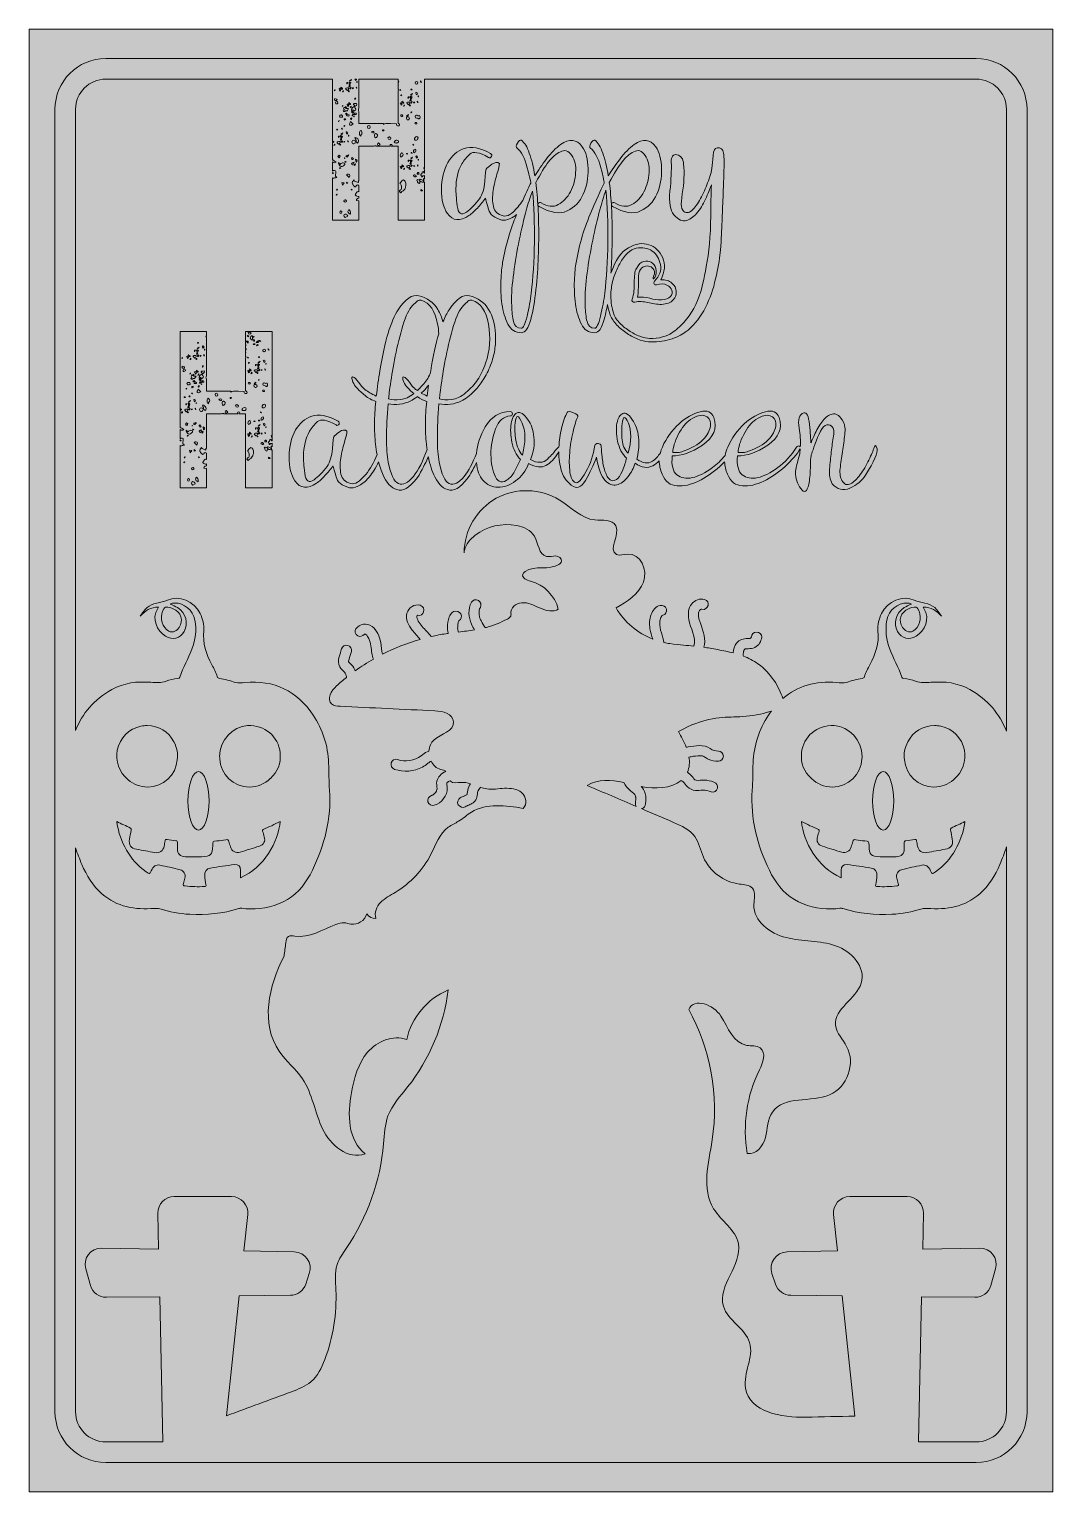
# Model space of a CAD drawing. Header units: centimetres. Extents: x 0.4 to 13.6, y -19.5 to -0.6.
import ezdxf

# ---------------------------------------------------------------- set-up
doc = ezdxf.new("R2010")
doc.units = ezdxf.units.CM
doc.header["$MEASUREMENT"] = 0
doc.layers.add('Layer 1', color=7, linetype='Continuous')

# ---------------------------------------------------------------- blocks, each defined once
blk = doc.blocks.new('block 3')
at = {"layer": 'Layer 1', "true_color": 0x2e3644}
h = blk.add_hatch(color=159, dxfattribs=at)
h.dxf.hatch_style = 2
h.paths.add_polyline_path([(13.601, -19.458), (0.369, -19.458), (0.369, -0.557), (13.601, -0.557)])
at = {"layer": 'Layer 1', "lineweight": 0}
blk.add_lwpolyline([(13.601, -19.458), (0.369, -19.458), (0.369, -0.557), (13.601, -0.557), (13.601, -19.458)], dxfattribs=at)
blk = doc.blocks.new('block 2')
at = {"layer": 'Layer 1'}
blk.add_blockref('block 3', (0, 0), dxfattribs=at)
blk = doc.blocks.new('block 4')
at = {"layer": 'Layer 1', "true_color": 0xfffeff}
h = blk.add_hatch(color=7, dxfattribs=at)
h.dxf.hatch_style = 2
edge = h.paths.add_edge_path()
edge.add_spline(control_points=[(12.611, -0.934), (12.611, -0.934), (1.359, -0.934), (1.359, -0.934), (0.997, -0.934), (0.702, -1.228), (0.702, -1.591), (0.702, -1.591), (0.702, -18.424), (0.702, -18.424), (0.702, -18.787), (0.997, -19.081), (1.359, -19.081), (1.359, -19.081), (2.806, -19.081), (2.806, -19.081), (2.806, -19.081), (10.855, -19.081), (10.855, -19.081), (10.855, -19.081), (12.611, -19.081), (12.611, -19.081), (12.973, -19.081), (13.268, -18.787), (13.268, -18.424), (13.268, -18.424), (13.268, -1.591), (13.268, -1.591), (13.268, -1.228), (12.973, -0.934), (12.611, -0.934)], knot_values=[0, 0, 0, 0, 1, 1, 1, 2, 2, 2, 3, 3, 3, 4, 4, 4, 5, 5, 5, 6, 6, 6, 7, 7, 7, 8, 8, 8, 9, 9, 9, 10, 10, 10, 10], degree=3, periodic=1)
edge = h.paths.add_edge_path()
edge.add_spline(control_points=[(5.429, -1.222), (5.432, -1.231), (5.436, -1.239), (5.44, -1.246), (5.432, -1.244), (5.428, -1.241), (5.428, -1.237), (5.428, -1.237), (5.429, -1.222), (5.429, -1.222)], knot_values=[0, 0, 0, 0, 1, 1, 1, 2, 2, 2, 3, 3, 3, 3], degree=3, periodic=1)
h.paths.add_polyline_path([(5.397, -1.418), (5.401, -1.418), (5.4, -1.429), (5.397, -1.429)])
h.paths.add_polyline_path([(5.39, -1.488), (5.395, -1.502), (5.388, -1.503), (5.385, -1.489)])
edge = h.paths.add_edge_path()
edge.add_spline(control_points=[(5.376, -1.403), (5.369, -1.388), (5.366, -1.38), (5.366, -1.378), (5.37, -1.375), (5.373, -1.374), (5.376, -1.374), (5.384, -1.374), (5.388, -1.379), (5.388, -1.389), (5.388, -1.395), (5.384, -1.4), (5.376, -1.403)], knot_values=[0, 0, 0, 0, 1, 1, 1, 2, 2, 2, 3, 3, 3, 4, 4, 4, 4], degree=3, periodic=1)
edge = h.paths.add_edge_path()
edge.add_spline(control_points=[(5.377, -1.233), (5.387, -1.233), (5.392, -1.238), (5.392, -1.249), (5.392, -1.26), (5.387, -1.266), (5.377, -1.266), (5.372, -1.266), (5.368, -1.264), (5.364, -1.26), (5.361, -1.256), (5.359, -1.252), (5.359, -1.247), (5.359, -1.238), (5.365, -1.233), (5.377, -1.233)], knot_values=[0, 0, 0, 0, 1, 1, 1, 2, 2, 2, 3, 3, 3, 4, 4, 4, 5, 5, 5, 5], degree=3, periodic=1)
edge = h.paths.add_edge_path()
edge.add_spline(control_points=[(5.374, -1.667), (5.376, -1.667), (5.379, -1.668), (5.384, -1.671), (5.389, -1.674), (5.394, -1.675), (5.4, -1.675), (5.404, -1.675), (5.409, -1.674), (5.415, -1.671), (5.419, -1.677), (5.421, -1.684), (5.421, -1.691), (5.421, -1.7), (5.417, -1.708), (5.409, -1.716), (5.405, -1.716), (5.4, -1.714), (5.397, -1.71), (5.393, -1.707), (5.387, -1.705), (5.38, -1.705), (5.365, -1.705), (5.357, -1.698), (5.357, -1.685), (5.357, -1.673), (5.363, -1.667), (5.374, -1.667)], knot_values=[0, 0, 0, 0, 1, 1, 1, 2, 2, 2, 3, 3, 3, 4, 4, 4, 5, 5, 5, 6, 6, 6, 7, 7, 7, 8, 8, 8, 9, 9, 9, 9], degree=3, periodic=1)
edge = h.paths.add_edge_path()
edge.add_spline(control_points=[(5.376, -1.99), (5.376, -1.99), (5.367, -1.992), (5.367, -1.992), (5.362, -1.992), (5.358, -1.99), (5.355, -1.986), (5.351, -1.982), (5.349, -1.979), (5.349, -1.975), (5.349, -1.972), (5.35, -1.969), (5.352, -1.966), (5.354, -1.964), (5.355, -1.961), (5.356, -1.959), (5.362, -1.949), (5.369, -1.944), (5.377, -1.944), (5.389, -1.944), (5.395, -1.95), (5.395, -1.961), (5.395, -1.975), (5.389, -1.985), (5.376, -1.99)], knot_values=[0, 0, 0, 0, 1, 1, 1, 2, 2, 2, 3, 3, 3, 4, 4, 4, 5, 5, 5, 6, 6, 6, 7, 7, 7, 8, 8, 8, 8], degree=3, periodic=1)
h.paths.add_polyline_path([(5.395, -2.321), (5.388, -2.324), (5.387, -2.308), (5.39, -2.308)])
edge = h.paths.add_edge_path()
edge.add_spline(control_points=[(5.364, -2.107), (5.366, -2.117), (5.367, -2.124), (5.367, -2.128), (5.367, -2.136), (5.359, -2.144), (5.343, -2.152), (5.339, -2.148), (5.336, -2.143), (5.336, -2.137), (5.336, -2.118), (5.346, -2.108), (5.364, -2.107)], knot_values=[0, 0, 0, 0, 1, 1, 1, 2, 2, 2, 3, 3, 3, 4, 4, 4, 4], degree=3, periodic=1)
edge = h.paths.add_edge_path()
edge.add_spline(control_points=[(5.352, -2.32), (5.352, -2.32), (5.34, -2.331), (5.34, -2.331), (5.34, -2.331), (5.339, -2.322), (5.339, -2.322), (5.339, -2.319), (5.34, -2.317), (5.343, -2.317), (5.343, -2.317), (5.352, -2.32), (5.352, -2.32)], knot_values=[0, 0, 0, 0, 1, 1, 1, 2, 2, 2, 3, 3, 3, 4, 4, 4, 4], degree=3, periodic=1)
edge = h.paths.add_edge_path()
edge.add_spline(control_points=[(5.347, -2.438), (5.357, -2.438), (5.366, -2.445), (5.374, -2.459), (5.371, -2.459), (5.369, -2.46), (5.366, -2.461), (5.363, -2.463), (5.36, -2.463), (5.356, -2.463), (5.342, -2.459), (5.335, -2.455), (5.335, -2.451), (5.335, -2.442), (5.339, -2.438), (5.347, -2.438)], knot_values=[0, 0, 0, 0, 1, 1, 1, 2, 2, 2, 3, 3, 3, 4, 4, 4, 5, 5, 5, 5], degree=3, periodic=1)
edge = h.paths.add_edge_path()
edge.add_spline(control_points=[(5.366, -2.199), (5.37, -2.196), (5.373, -2.194), (5.376, -2.194), (5.384, -2.194), (5.388, -2.199), (5.388, -2.209), (5.388, -2.213), (5.384, -2.218), (5.376, -2.224), (5.376, -2.224), (5.366, -2.199), (5.366, -2.199)], knot_values=[0, 0, 0, 0, 1, 1, 1, 2, 2, 2, 3, 3, 3, 4, 4, 4, 4], degree=3, periodic=1)
edge = h.paths.add_edge_path()
edge.add_spline(control_points=[(5.384, -2.422), (5.386, -2.421), (5.388, -2.417), (5.389, -2.413), (5.39, -2.409), (5.393, -2.407), (5.398, -2.407), (5.402, -2.407), (5.404, -2.408), (5.404, -2.411), (5.405, -2.414), (5.405, -2.417), (5.406, -2.42), (5.406, -2.424), (5.407, -2.427), (5.408, -2.429), (5.408, -2.429), (5.384, -2.431), (5.384, -2.431), (5.384, -2.431), (5.384, -2.422), (5.384, -2.422)], knot_values=[0, 0, 0, 0, 1, 1, 1, 2, 2, 2, 3, 3, 3, 4, 4, 4, 5, 5, 5, 6, 6, 6, 7, 7, 7, 7], degree=3, periodic=1)
h.paths.add_polyline_path([(5.397, -2.249), (5.397, -2.237), (5.401, -2.238), (5.4, -2.249)])
edge = h.paths.add_edge_path()
edge.add_spline(control_points=[(5.366, -1.761), (5.376, -1.761), (5.381, -1.765), (5.381, -1.772), (5.381, -1.772), (5.38, -1.779), (5.38, -1.779), (5.38, -1.779), (5.367, -1.781), (5.367, -1.781), (5.361, -1.781), (5.356, -1.777), (5.355, -1.769), (5.357, -1.764), (5.361, -1.761), (5.366, -1.761)], knot_values=[0, 0, 0, 0, 1, 1, 1, 2, 2, 2, 3, 3, 3, 4, 4, 4, 5, 5, 5, 5], degree=3, periodic=1)
edge = h.paths.add_edge_path()
edge.add_spline(control_points=[(5.343, -1.498), (5.343, -1.498), (5.352, -1.499), (5.352, -1.499), (5.352, -1.499), (5.339, -1.51), (5.339, -1.51), (5.339, -1.51), (5.338, -1.503), (5.338, -1.503), (5.338, -1.5), (5.339, -1.498), (5.343, -1.498)], knot_values=[0, 0, 0, 0, 1, 1, 1, 2, 2, 2, 3, 3, 3, 4, 4, 4, 4], degree=3, periodic=1)
edge = h.paths.add_edge_path()
edge.add_spline(control_points=[(5.342, -2.056), (5.332, -2.056), (5.328, -2.052), (5.328, -2.042), (5.328, -2.042), (5.342, -2.056), (5.342, -2.056)], knot_values=[0, 0, 0, 0, 1, 1, 1, 2, 2, 2, 2], degree=3, periodic=1)
edge = h.paths.add_edge_path()
edge.add_spline(control_points=[(5.276, -2.318), (5.282, -2.318), (5.286, -2.318), (5.288, -2.317), (5.288, -2.317), (5.29, -2.327), (5.29, -2.327), (5.29, -2.339), (5.283, -2.347), (5.27, -2.352), (5.268, -2.35), (5.266, -2.348), (5.262, -2.345), (5.259, -2.342), (5.256, -2.339), (5.253, -2.337), (5.25, -2.334), (5.249, -2.331), (5.249, -2.33), (5.249, -2.325), (5.252, -2.322), (5.259, -2.32), (5.265, -2.319), (5.271, -2.318), (5.276, -2.318)], knot_values=[0, 0, 0, 0, 1, 1, 1, 2, 2, 2, 3, 3, 3, 4, 4, 4, 5, 5, 5, 6, 6, 6, 7, 7, 7, 8, 8, 8, 8], degree=3, periodic=1)
edge = h.paths.add_edge_path()
edge.add_spline(control_points=[(5.266, -2.266), (5.266, -2.255), (5.266, -2.249), (5.267, -2.249), (5.267, -2.249), (5.279, -2.249), (5.279, -2.249), (5.279, -2.249), (5.27, -2.266), (5.27, -2.266), (5.27, -2.266), (5.266, -2.266), (5.266, -2.266)], knot_values=[0, 0, 0, 0, 1, 1, 1, 2, 2, 2, 3, 3, 3, 4, 4, 4, 4], degree=3, periodic=1)
edge = h.paths.add_edge_path()
edge.add_spline(control_points=[(5.291, -2.355), (5.295, -2.355), (5.297, -2.357), (5.297, -2.36), (5.295, -2.365), (5.293, -2.368), (5.291, -2.368), (5.291, -2.368), (5.281, -2.362), (5.281, -2.362), (5.281, -2.362), (5.291, -2.355), (5.291, -2.355)], knot_values=[0, 0, 0, 0, 1, 1, 1, 2, 2, 2, 3, 3, 3, 4, 4, 4, 4], degree=3, periodic=1)
edge = h.paths.add_edge_path()
edge.add_spline(control_points=[(5.291, -2.297), (5.291, -2.29), (5.296, -2.286), (5.305, -2.286), (5.307, -2.291), (5.308, -2.294), (5.308, -2.297), (5.308, -2.3), (5.306, -2.302), (5.301, -2.304), (5.299, -2.304), (5.296, -2.302), (5.291, -2.297)], knot_values=[0, 0, 0, 0, 1, 1, 1, 2, 2, 2, 3, 3, 3, 4, 4, 4, 4], degree=3, periodic=1)
edge = h.paths.add_edge_path()
edge.add_spline(control_points=[(5.291, -2.256), (5.294, -2.248), (5.297, -2.244), (5.301, -2.244), (5.304, -2.244), (5.309, -2.247), (5.318, -2.255), (5.316, -2.261), (5.311, -2.269), (5.304, -2.28), (5.299, -2.277), (5.297, -2.275), (5.297, -2.273), (5.297, -2.269), (5.298, -2.266), (5.3, -2.263), (5.303, -2.261), (5.304, -2.258), (5.305, -2.256), (5.305, -2.256), (5.291, -2.256), (5.291, -2.256)], knot_values=[0, 0, 0, 0, 1, 1, 1, 2, 2, 2, 3, 3, 3, 4, 4, 4, 5, 5, 5, 6, 6, 6, 7, 7, 7, 7], degree=3, periodic=1)
edge = h.paths.add_edge_path()
edge.add_spline(control_points=[(5.307, -2.32), (5.309, -2.319), (5.311, -2.318), (5.314, -2.317), (5.317, -2.316), (5.319, -2.315), (5.321, -2.313), (5.319, -2.325), (5.313, -2.331), (5.304, -2.331), (5.304, -2.325), (5.305, -2.322), (5.307, -2.32)], knot_values=[0, 0, 0, 0, 1, 1, 1, 2, 2, 2, 3, 3, 3, 4, 4, 4, 4], degree=3, periodic=1)
edge = h.paths.add_edge_path()
edge.add_spline(control_points=[(5.309, -2.228), (5.307, -2.228), (5.303, -2.227), (5.298, -2.224), (5.298, -2.224), (5.325, -2.209), (5.325, -2.209), (5.319, -2.222), (5.314, -2.228), (5.309, -2.228)], knot_values=[0, 0, 0, 0, 1, 1, 1, 2, 2, 2, 3, 3, 3, 3], degree=3, periodic=1)
edge = h.paths.add_edge_path()
edge.add_spline(control_points=[(5.312, -1.51), (5.31, -1.51), (5.308, -1.511), (5.304, -1.512), (5.304, -1.506), (5.305, -1.503), (5.307, -1.501), (5.309, -1.5), (5.311, -1.498), (5.314, -1.497), (5.317, -1.496), (5.319, -1.494), (5.321, -1.492), (5.317, -1.503), (5.314, -1.509), (5.312, -1.51)], knot_values=[0, 0, 0, 0, 1, 1, 1, 2, 2, 2, 3, 3, 3, 4, 4, 4, 5, 5, 5, 5], degree=3, periodic=1)
edge = h.paths.add_edge_path()
edge.add_spline(control_points=[(5.319, -2.161), (5.311, -2.161), (5.306, -2.159), (5.304, -2.155), (5.304, -2.154), (5.304, -2.153), (5.305, -2.153), (5.305, -2.152), (5.305, -2.152), (5.306, -2.151), (5.306, -2.15), (5.308, -2.149), (5.311, -2.149), (5.317, -2.149), (5.319, -2.153), (5.319, -2.161)], knot_values=[0, 0, 0, 0, 1, 1, 1, 2, 2, 2, 3, 3, 3, 4, 4, 4, 5, 5, 5, 5], degree=3, periodic=1)
h.paths.add_polyline_path([(5.311, -1.624), (5.314, -1.627), (5.308, -1.637), (5.302, -1.634)])
edge = h.paths.add_edge_path()
edge.add_spline(control_points=[(5.312, -1.33), (5.316, -1.33), (5.318, -1.334), (5.318, -1.34), (5.31, -1.34), (5.306, -1.338), (5.304, -1.334), (5.306, -1.332), (5.309, -1.33), (5.312, -1.33)], knot_values=[0, 0, 0, 0, 1, 1, 1, 2, 2, 2, 3, 3, 3, 3], degree=3, periodic=1)
edge = h.paths.add_edge_path()
edge.add_spline(control_points=[(5.324, -1.389), (5.319, -1.403), (5.314, -1.409), (5.309, -1.409), (5.307, -1.409), (5.303, -1.408), (5.298, -1.405), (5.298, -1.405), (5.324, -1.389), (5.324, -1.389)], knot_values=[0, 0, 0, 0, 1, 1, 1, 2, 2, 2, 3, 3, 3, 3], degree=3, periodic=1)
edge = h.paths.add_edge_path()
edge.add_spline(control_points=[(5.3, -1.423), (5.302, -1.423), (5.309, -1.427), (5.318, -1.434), (5.318, -1.434), (5.314, -1.444), (5.314, -1.444), (5.314, -1.444), (5.304, -1.461), (5.304, -1.461), (5.299, -1.458), (5.297, -1.456), (5.297, -1.453), (5.297, -1.449), (5.298, -1.446), (5.3, -1.444), (5.303, -1.441), (5.304, -1.439), (5.305, -1.436), (5.3, -1.436), (5.295, -1.436), (5.291, -1.437), (5.294, -1.428), (5.297, -1.423), (5.3, -1.423)], knot_values=[0, 0, 0, 0, 1, 1, 1, 2, 2, 2, 3, 3, 3, 4, 4, 4, 5, 5, 5, 6, 6, 6, 7, 7, 7, 8, 8, 8, 8], degree=3, periodic=1)
edge = h.paths.add_edge_path()
edge.add_spline(control_points=[(5.301, -1.467), (5.306, -1.467), (5.308, -1.47), (5.308, -1.477), (5.308, -1.48), (5.306, -1.483), (5.301, -1.484), (5.294, -1.484), (5.291, -1.481), (5.291, -1.477), (5.291, -1.47), (5.294, -1.467), (5.301, -1.467)], knot_values=[0, 0, 0, 0, 1, 1, 1, 2, 2, 2, 3, 3, 3, 4, 4, 4, 4], degree=3, periodic=1)
edge = h.paths.add_edge_path()
edge.add_spline(control_points=[(5.297, -1.54), (5.296, -1.545), (5.294, -1.548), (5.291, -1.548), (5.289, -1.548), (5.288, -1.548), (5.286, -1.546), (5.285, -1.544), (5.283, -1.542), (5.281, -1.541), (5.283, -1.54), (5.285, -1.539), (5.286, -1.538), (5.288, -1.536), (5.289, -1.536), (5.291, -1.536), (5.293, -1.536), (5.295, -1.537), (5.297, -1.54)], knot_values=[0, 0, 0, 0, 1, 1, 1, 2, 2, 2, 3, 3, 3, 4, 4, 4, 5, 5, 5, 6, 6, 6, 6], degree=3, periodic=1)
h.paths.add_polyline_path([(5.266, -1.43), (5.277, -1.429), (5.27, -1.447), (5.264, -1.446)])
edge = h.paths.add_edge_path()
edge.add_spline(control_points=[(5.288, -1.498), (5.288, -1.498), (5.29, -1.506), (5.29, -1.506), (5.29, -1.518), (5.283, -1.527), (5.27, -1.533), (5.256, -1.519), (5.249, -1.51), (5.249, -1.508), (5.249, -1.501), (5.262, -1.498), (5.288, -1.498)], knot_values=[0, 0, 0, 0, 1, 1, 1, 2, 2, 2, 3, 3, 3, 4, 4, 4, 4], degree=3, periodic=1)
edge = h.paths.add_edge_path()
edge.add_spline(control_points=[(5.27, -1.66), (5.27, -1.665), (5.27, -1.669), (5.269, -1.672), (5.268, -1.675), (5.261, -1.677), (5.248, -1.678), (5.248, -1.678), (5.27, -1.66), (5.27, -1.66)], knot_values=[0, 0, 0, 0, 1, 1, 1, 2, 2, 2, 3, 3, 3, 3], degree=3, periodic=1)
edge = h.paths.add_edge_path()
edge.add_spline(control_points=[(5.257, -1.688), (5.275, -1.688), (5.284, -1.695), (5.284, -1.709), (5.284, -1.714), (5.282, -1.719), (5.277, -1.723), (5.272, -1.727), (5.268, -1.729), (5.263, -1.729), (5.251, -1.726), (5.245, -1.716), (5.245, -1.699), (5.245, -1.692), (5.249, -1.688), (5.257, -1.688)], knot_values=[0, 0, 0, 0, 1, 1, 1, 2, 2, 2, 3, 3, 3, 4, 4, 4, 5, 5, 5, 5], degree=3, periodic=1)
edge = h.paths.add_edge_path()
edge.add_spline(control_points=[(5.245, -2.163), (5.245, -2.162), (5.248, -2.161), (5.255, -2.161), (5.256, -2.162), (5.258, -2.164), (5.26, -2.169), (5.26, -2.169), (5.243, -2.168), (5.243, -2.168), (5.244, -2.167), (5.245, -2.165), (5.245, -2.163)], knot_values=[0, 0, 0, 0, 1, 1, 1, 2, 2, 2, 3, 3, 3, 4, 4, 4, 4], degree=3, periodic=1)
edge = h.paths.add_edge_path()
edge.add_spline(control_points=[(5.176, -1.539), (5.176, -1.539), (5.165, -1.51), (5.165, -1.51), (5.165, -1.51), (5.18, -1.503), (5.18, -1.503), (5.18, -1.503), (5.183, -1.506), (5.183, -1.506), (5.183, -1.513), (5.183, -1.517), (5.184, -1.52), (5.185, -1.523), (5.186, -1.526), (5.186, -1.53), (5.185, -1.534), (5.181, -1.537), (5.176, -1.539)], knot_values=[0, 0, 0, 0, 1, 1, 1, 2, 2, 2, 3, 3, 3, 4, 4, 4, 5, 5, 5, 6, 6, 6, 6], degree=3, periodic=1)
edge = h.paths.add_edge_path()
edge.add_spline(control_points=[(5.2, -1.674), (5.192, -1.681), (5.186, -1.685), (5.181, -1.685), (5.175, -1.685), (5.172, -1.681), (5.172, -1.672), (5.172, -1.665), (5.174, -1.661), (5.18, -1.661), (5.185, -1.661), (5.191, -1.665), (5.2, -1.674)], knot_values=[0, 0, 0, 0, 1, 1, 1, 2, 2, 2, 3, 3, 3, 4, 4, 4, 4], degree=3, periodic=1)
edge = h.paths.add_edge_path()
edge.add_spline(control_points=[(5.174, -2.209), (5.169, -2.2), (5.166, -2.193), (5.166, -2.186), (5.166, -2.178), (5.169, -2.17), (5.174, -2.164), (5.18, -2.158), (5.185, -2.155), (5.188, -2.155), (5.193, -2.155), (5.199, -2.162), (5.205, -2.175), (5.196, -2.192), (5.186, -2.203), (5.174, -2.209)], knot_values=[0, 0, 0, 0, 1, 1, 1, 2, 2, 2, 3, 3, 3, 4, 4, 4, 5, 5, 5, 5], degree=3, periodic=1)
edge = h.paths.add_edge_path()
edge.add_spline(control_points=[(5.186, -2.346), (5.186, -2.351), (5.182, -2.355), (5.176, -2.359), (5.176, -2.359), (5.165, -2.331), (5.165, -2.331), (5.165, -2.33), (5.171, -2.328), (5.181, -2.324), (5.181, -2.324), (5.183, -2.325), (5.183, -2.325), (5.183, -2.332), (5.183, -2.336), (5.184, -2.339), (5.185, -2.341), (5.186, -2.344), (5.186, -2.346)], knot_values=[0, 0, 0, 0, 1, 1, 1, 2, 2, 2, 3, 3, 3, 4, 4, 4, 5, 5, 5, 6, 6, 6, 6], degree=3, periodic=1)
edge = h.paths.add_edge_path()
edge.add_spline(control_points=[(5.21, -2.327), (5.21, -2.331), (5.207, -2.334), (5.203, -2.334), (5.193, -2.331), (5.188, -2.322), (5.188, -2.307), (5.203, -2.318), (5.21, -2.325), (5.21, -2.327)], knot_values=[0, 0, 0, 0, 1, 1, 1, 2, 2, 2, 3, 3, 3, 3], degree=3, periodic=1)
edge = h.paths.add_edge_path()
edge.add_spline(control_points=[(5.215, -2.352), (5.219, -2.357), (5.221, -2.36), (5.221, -2.362), (5.221, -2.366), (5.217, -2.368), (5.208, -2.37), (5.208, -2.37), (5.215, -2.352), (5.215, -2.352)], knot_values=[0, 0, 0, 0, 1, 1, 1, 2, 2, 2, 3, 3, 3, 3], degree=3, periodic=1)
edge = h.paths.add_edge_path()
edge.add_spline(control_points=[(5.219, -1.541), (5.219, -1.545), (5.216, -1.548), (5.208, -1.551), (5.208, -1.551), (5.207, -1.551), (5.207, -1.551), (5.207, -1.551), (5.215, -1.532), (5.215, -1.532), (5.218, -1.535), (5.219, -1.539), (5.219, -1.541)], knot_values=[0, 0, 0, 0, 1, 1, 1, 2, 2, 2, 3, 3, 3, 4, 4, 4, 4], degree=3, periodic=1)
edge = h.paths.add_edge_path()
edge.add_spline(control_points=[(5.21, -1.506), (5.21, -1.51), (5.208, -1.512), (5.204, -1.513), (5.2, -1.513), (5.197, -1.51), (5.193, -1.505), (5.19, -1.499), (5.188, -1.494), (5.188, -1.488), (5.203, -1.498), (5.21, -1.504), (5.21, -1.506)], knot_values=[0, 0, 0, 0, 1, 1, 1, 2, 2, 2, 3, 3, 3, 4, 4, 4, 4], degree=3, periodic=1)
edge = h.paths.add_edge_path()
edge.add_spline(control_points=[(5.188, -1.405), (5.188, -1.405), (5.173, -1.419), (5.173, -1.419), (5.173, -1.412), (5.174, -1.408), (5.176, -1.407), (5.178, -1.406), (5.182, -1.405), (5.188, -1.405)], knot_values=[0, 0, 0, 0, 1, 1, 1, 2, 2, 2, 3, 3, 3, 3], degree=3, periodic=1)
edge = h.paths.add_edge_path()
edge.add_spline(control_points=[(5.166, -1.337), (5.166, -1.337), (5.174, -1.339), (5.174, -1.339), (5.174, -1.339), (5.163, -1.35), (5.163, -1.35), (5.163, -1.35), (5.162, -1.342), (5.162, -1.342), (5.162, -1.339), (5.163, -1.337), (5.166, -1.337)], knot_values=[0, 0, 0, 0, 1, 1, 1, 2, 2, 2, 3, 3, 3, 4, 4, 4, 4], degree=3, periodic=1)
edge = h.paths.add_edge_path()
edge.add_spline(control_points=[(5.187, -2.517), (5.195, -2.508), (5.202, -2.504), (5.207, -2.504), (5.211, -2.504), (5.216, -2.507), (5.221, -2.512), (5.233, -2.527), (5.239, -2.542), (5.239, -2.559), (5.237, -2.587), (5.233, -2.604), (5.228, -2.61), (5.223, -2.626), (5.21, -2.641), (5.188, -2.655), (5.179, -2.663), (5.172, -2.668), (5.169, -2.67), (5.159, -2.662), (5.155, -2.656), (5.155, -2.652), (5.155, -2.647), (5.157, -2.643), (5.162, -2.639), (5.168, -2.635), (5.172, -2.632), (5.176, -2.628), (5.181, -2.624), (5.183, -2.615), (5.183, -2.6), (5.183, -2.576), (5.178, -2.562), (5.169, -2.556), (5.169, -2.556), (5.162, -2.55), (5.162, -2.55), (5.165, -2.542), (5.173, -2.531), (5.187, -2.517)], knot_values=[0, 0, 0, 0, 1, 1, 1, 2, 2, 2, 3, 3, 3, 4, 4, 4, 5, 5, 5, 6, 6, 6, 7, 7, 7, 8, 8, 8, 9, 9, 9, 10, 10, 10, 11, 11, 11, 12, 12, 12, 13, 13, 13, 13], degree=3, periodic=1)
edge = h.paths.add_edge_path()
edge.add_spline(control_points=[(4.631, -1.577), (4.631, -1.577), (4.631, -1.201), (4.631, -1.201), (4.631, -1.201), (5.138, -1.201), (5.138, -1.201), (5.138, -1.201), (5.138, -1.233), (5.138, -1.233), (5.138, -1.233), (5.148, -1.229), (5.148, -1.229), (5.144, -1.236), (5.141, -1.242), (5.138, -1.244), (5.138, -1.244), (5.138, -1.273), (5.138, -1.273), (5.138, -1.273), (5.141, -1.274), (5.141, -1.274), (5.141, -1.274), (5.138, -1.28), (5.138, -1.28), (5.138, -1.28), (5.138, -1.336), (5.138, -1.336), (5.141, -1.335), (5.142, -1.334), (5.143, -1.332), (5.142, -1.339), (5.14, -1.344), (5.138, -1.347), (5.138, -1.347), (5.138, -1.771), (5.138, -1.771), (5.139, -1.772), (5.14, -1.772), (5.141, -1.772), (5.142, -1.772), (5.142, -1.773), (5.143, -1.774), (5.143, -1.775), (5.144, -1.775), (5.145, -1.775), (5.153, -1.781), (5.157, -1.786), (5.157, -1.792), (5.157, -1.802), (5.151, -1.807), (5.139, -1.807), (5.124, -1.807), (5.117, -1.798), (5.117, -1.779), (5.117, -1.779), (5.039, -1.776), (5.039, -1.776), (4.987, -1.776), (4.959, -1.777), (4.958, -1.779), (4.956, -1.781), (4.952, -1.784), (4.948, -1.789), (4.948, -1.789), (4.948, -1.776), (4.948, -1.776), (4.948, -1.776), (4.631, -1.776), (4.631, -1.776), (4.631, -1.776), (4.631, -1.622), (4.631, -1.622), (4.626, -1.611), (4.624, -1.604), (4.624, -1.6), (4.624, -1.593), (4.626, -1.585), (4.631, -1.577)], knot_values=[0, 0, 0, 0, 1, 1, 1, 2, 2, 2, 3, 3, 3, 4, 4, 4, 5, 5, 5, 6, 6, 6, 7, 7, 7, 8, 8, 8, 9, 9, 9, 10, 10, 10, 11, 11, 11, 12, 12, 12, 13, 13, 13, 14, 14, 14, 15, 15, 15, 16, 16, 16, 17, 17, 17, 18, 18, 18, 19, 19, 19, 20, 20, 20, 21, 21, 21, 22, 22, 22, 23, 23, 23, 24, 24, 24, 25, 25, 25, 26, 26, 26, 26], degree=3, periodic=1)
edge = h.paths.add_edge_path()
edge.add_spline(control_points=[(5.145, -2.007), (5.145, -2.014), (5.14, -2.019), (5.131, -2.024), (5.125, -2.026), (5.12, -2.027), (5.115, -2.027), (5.106, -2.027), (5.096, -2.023), (5.087, -2.016), (5.096, -1.997), (5.108, -1.988), (5.121, -1.988), (5.137, -1.988), (5.145, -1.994), (5.145, -2.007)], knot_values=[0, 0, 0, 0, 1, 1, 1, 2, 2, 2, 3, 3, 3, 4, 4, 4, 5, 5, 5, 5], degree=3, periodic=1)
edge = h.paths.add_edge_path()
edge.add_spline(control_points=[(5.045, -1.968), (5.045, -1.978), (5.039, -1.983), (5.028, -1.983), (5.016, -1.983), (5.009, -1.976), (5.007, -1.962), (5.013, -1.953), (5.018, -1.948), (5.021, -1.948), (5.023, -1.948), (5.026, -1.949), (5.029, -1.951), (5.033, -1.953), (5.037, -1.956), (5.04, -1.959), (5.043, -1.963), (5.045, -1.966), (5.045, -1.968)], knot_values=[0, 0, 0, 0, 1, 1, 1, 2, 2, 2, 3, 3, 3, 4, 4, 4, 5, 5, 5, 6, 6, 6, 6], degree=3, periodic=1)
edge = h.paths.add_edge_path()
edge.add_spline(control_points=[(4.956, -1.859), (4.953, -1.867), (4.95, -1.871), (4.945, -1.871), (4.938, -1.871), (4.935, -1.867), (4.935, -1.861), (4.935, -1.857), (4.937, -1.855), (4.942, -1.855), (4.946, -1.855), (4.951, -1.857), (4.956, -1.859)], knot_values=[0, 0, 0, 0, 1, 1, 1, 2, 2, 2, 3, 3, 3, 4, 4, 4, 4], degree=3, periodic=1)
edge = h.paths.add_edge_path()
edge.add_spline(control_points=[(4.832, -1.921), (4.832, -1.912), (4.837, -1.906), (4.846, -1.904), (4.848, -1.904), (4.852, -1.905), (4.856, -1.907), (4.861, -1.909), (4.865, -1.912), (4.868, -1.916), (4.872, -1.919), (4.873, -1.923), (4.873, -1.926), (4.873, -1.932), (4.872, -1.937), (4.869, -1.941), (4.861, -1.953), (4.853, -1.959), (4.846, -1.959), (4.837, -1.959), (4.832, -1.951), (4.832, -1.934), (4.832, -1.934), (4.834, -1.931), (4.834, -1.931), (4.834, -1.931), (4.832, -1.921), (4.832, -1.921)], knot_values=[0, 0, 0, 0, 1, 1, 1, 2, 2, 2, 3, 3, 3, 4, 4, 4, 5, 5, 5, 6, 6, 6, 7, 7, 7, 8, 8, 8, 9, 9, 9, 9], degree=3, periodic=1)
edge = h.paths.add_edge_path()
edge.add_spline(control_points=[(4.884, -2.026), (4.886, -2.026), (4.89, -2.029), (4.895, -2.035), (4.9, -2.041), (4.904, -2.047), (4.906, -2.052), (4.896, -2.056), (4.889, -2.058), (4.884, -2.058), (4.878, -2.058), (4.874, -2.055), (4.872, -2.048), (4.872, -2.033), (4.876, -2.026), (4.884, -2.026)], knot_values=[0, 0, 0, 0, 1, 1, 1, 2, 2, 2, 3, 3, 3, 4, 4, 4, 5, 5, 5, 5], degree=3, periodic=1)
edge = h.paths.add_edge_path()
edge.add_spline(control_points=[(4.828, -1.888), (4.828, -1.894), (4.822, -1.897), (4.81, -1.897), (4.803, -1.897), (4.797, -1.892), (4.792, -1.881), (4.8, -1.878), (4.809, -1.876), (4.818, -1.876), (4.825, -1.876), (4.828, -1.88), (4.828, -1.888)], knot_values=[0, 0, 0, 0, 1, 1, 1, 2, 2, 2, 3, 3, 3, 4, 4, 4, 4], degree=3, periodic=1)
edge = h.paths.add_edge_path()
edge.add_spline(control_points=[(4.776, -1.821), (4.776, -1.833), (4.771, -1.839), (4.762, -1.84), (4.749, -1.84), (4.742, -1.832), (4.742, -1.817), (4.742, -1.805), (4.748, -1.799), (4.761, -1.799), (4.769, -1.799), (4.774, -1.806), (4.776, -1.821)], knot_values=[0, 0, 0, 0, 1, 1, 1, 2, 2, 2, 3, 3, 3, 4, 4, 4, 4], degree=3, periodic=1)
edge = h.paths.add_edge_path()
edge.add_spline(control_points=[(4.672, -1.899), (4.672, -1.904), (4.669, -1.911), (4.662, -1.917), (4.659, -1.919), (4.658, -1.922), (4.657, -1.926), (4.657, -1.931), (4.656, -1.934), (4.655, -1.938), (4.652, -1.935), (4.649, -1.932), (4.644, -1.928), (4.64, -1.925), (4.638, -1.915), (4.638, -1.9), (4.638, -1.883), (4.643, -1.872), (4.654, -1.866), (4.658, -1.866), (4.662, -1.869), (4.663, -1.874), (4.669, -1.883), (4.672, -1.891), (4.672, -1.899)], knot_values=[0, 0, 0, 0, 1, 1, 1, 2, 2, 2, 3, 3, 3, 4, 4, 4, 5, 5, 5, 6, 6, 6, 7, 7, 7, 8, 8, 8, 8], degree=3, periodic=1)
h.paths.add_polyline_path([(4.606, -1.233), (4.61, -1.233), (4.609, -1.244), (4.606, -1.244)])
edge = h.paths.add_edge_path()
edge.add_spline(control_points=[(4.624, -1.988), (4.626, -1.992), (4.627, -1.997), (4.627, -2.002), (4.627, -2.011), (4.622, -2.019), (4.613, -2.027), (4.601, -2.023), (4.595, -2.014), (4.595, -1.999), (4.595, -1.995), (4.594, -1.992), (4.593, -1.99), (4.592, -1.987), (4.591, -1.985), (4.591, -1.984), (4.591, -1.983), (4.59, -1.98), (4.588, -1.978), (4.587, -1.975), (4.585, -1.971), (4.583, -1.967), (4.581, -1.963), (4.58, -1.959), (4.579, -1.955), (4.6, -1.957), (4.615, -1.968), (4.624, -1.988)], knot_values=[0, 0, 0, 0, 1, 1, 1, 2, 2, 2, 3, 3, 3, 4, 4, 4, 5, 5, 5, 6, 6, 6, 7, 7, 7, 8, 8, 8, 9, 9, 9, 9], degree=3, periodic=1)
edge = h.paths.add_edge_path()
edge.add_spline(control_points=[(4.61, -2.259), (4.61, -2.263), (4.605, -2.268), (4.595, -2.273), (4.595, -2.273), (4.587, -2.235), (4.587, -2.235), (4.603, -2.246), (4.61, -2.254), (4.61, -2.259)], knot_values=[0, 0, 0, 0, 1, 1, 1, 2, 2, 2, 3, 3, 3, 3], degree=3, periodic=1)
edge = h.paths.add_edge_path()
edge.add_spline(control_points=[(4.565, -2.038), (4.551, -2.038), (4.543, -2.03), (4.541, -2.013), (4.542, -1.998), (4.549, -1.99), (4.562, -1.989), (4.576, -1.989), (4.584, -1.996), (4.586, -2.011), (4.586, -2.026), (4.579, -2.035), (4.565, -2.038)], knot_values=[0, 0, 0, 0, 1, 1, 1, 2, 2, 2, 3, 3, 3, 4, 4, 4, 4], degree=3, periodic=1)
edge = h.paths.add_edge_path()
edge.add_spline(control_points=[(4.586, -2.301), (4.585, -2.306), (4.583, -2.31), (4.578, -2.312), (4.574, -2.314), (4.572, -2.316), (4.571, -2.317), (4.571, -2.317), (4.569, -2.31), (4.569, -2.31), (4.569, -2.303), (4.574, -2.298), (4.583, -2.294), (4.583, -2.294), (4.586, -2.301), (4.586, -2.301)], knot_values=[0, 0, 0, 0, 1, 1, 1, 2, 2, 2, 3, 3, 3, 4, 4, 4, 5, 5, 5, 5], degree=3, periodic=1)
edge = h.paths.add_edge_path()
edge.add_spline(control_points=[(4.399, -2.905), (4.407, -2.905), (4.412, -2.909), (4.412, -2.918), (4.412, -2.931), (4.406, -2.937), (4.396, -2.937), (4.389, -2.937), (4.385, -2.934), (4.385, -2.926), (4.385, -2.914), (4.39, -2.907), (4.399, -2.905)], knot_values=[0, 0, 0, 0, 1, 1, 1, 2, 2, 2, 3, 3, 3, 4, 4, 4, 4], degree=3, periodic=1)
edge = h.paths.add_edge_path()
edge.add_spline(control_points=[(4.381, -2.352), (4.381, -2.352), (4.386, -2.348), (4.386, -2.348), (4.386, -2.348), (4.396, -2.348), (4.396, -2.348), (4.393, -2.353), (4.39, -2.356), (4.386, -2.356), (4.385, -2.356), (4.383, -2.355), (4.381, -2.352)], knot_values=[0, 0, 0, 0, 1, 1, 1, 2, 2, 2, 3, 3, 3, 4, 4, 4, 4], degree=3, periodic=1)
edge = h.paths.add_edge_path()
edge.add_spline(control_points=[(4.41, -2.332), (4.402, -2.332), (4.39, -2.325), (4.376, -2.31), (4.373, -2.304), (4.37, -2.298), (4.368, -2.29), (4.368, -2.286), (4.367, -2.283), (4.367, -2.28), (4.367, -2.28), (4.368, -2.279), (4.368, -2.279), (4.368, -2.279), (4.389, -2.303), (4.389, -2.303), (4.403, -2.289), (4.416, -2.282), (4.427, -2.282), (4.443, -2.282), (4.451, -2.287), (4.451, -2.299), (4.451, -2.303), (4.447, -2.308), (4.44, -2.314), (4.427, -2.326), (4.417, -2.332), (4.41, -2.332)], knot_values=[0, 0, 0, 0, 1, 1, 1, 2, 2, 2, 3, 3, 3, 4, 4, 4, 5, 5, 5, 6, 6, 6, 7, 7, 7, 8, 8, 8, 9, 9, 9, 9], degree=3, periodic=1)
h.paths.add_polyline_path([(4.348, -2.638), (4.343, -2.635), (4.35, -2.624), (4.354, -2.626)])
h.paths.add_polyline_path([(4.35, -2.693), (4.34, -2.701), (4.337, -2.698), (4.347, -2.69)])
edge = h.paths.add_edge_path()
edge.add_spline(control_points=[(4.351, -2.023), (4.351, -2.023), (4.35, -2.017), (4.35, -2.017), (4.35, -2.011), (4.362, -2.007), (4.388, -2.006), (4.388, -2.006), (4.389, -2.014), (4.389, -2.014), (4.389, -2.026), (4.382, -2.035), (4.369, -2.041), (4.369, -2.041), (4.351, -2.023), (4.351, -2.023)], knot_values=[0, 0, 0, 0, 1, 1, 1, 2, 2, 2, 3, 3, 3, 4, 4, 4, 5, 5, 5, 5], degree=3, periodic=1)
edge = h.paths.add_edge_path()
edge.add_spline(control_points=[(4.343, -1.855), (4.344, -1.854), (4.344, -1.853), (4.344, -1.852), (4.344, -1.85), (4.346, -1.85), (4.351, -1.85), (4.355, -1.85), (4.358, -1.852), (4.359, -1.857), (4.352, -1.857), (4.346, -1.856), (4.343, -1.855)], knot_values=[0, 0, 0, 0, 1, 1, 1, 2, 2, 2, 3, 3, 3, 4, 4, 4, 4], degree=3, periodic=1)
edge = h.paths.add_edge_path()
edge.add_spline(control_points=[(4.424, -1.897), (4.419, -1.911), (4.413, -1.917), (4.409, -1.917), (4.406, -1.917), (4.402, -1.915), (4.398, -1.912), (4.398, -1.912), (4.424, -1.897), (4.424, -1.897)], knot_values=[0, 0, 0, 0, 1, 1, 1, 2, 2, 2, 3, 3, 3, 3], degree=3, periodic=1)
edge = h.paths.add_edge_path()
edge.add_spline(control_points=[(4.405, -1.841), (4.405, -1.84), (4.405, -1.84), (4.406, -1.839), (4.407, -1.839), (4.408, -1.838), (4.408, -1.838), (4.409, -1.837), (4.409, -1.837), (4.41, -1.837), (4.416, -1.837), (4.419, -1.841), (4.419, -1.848), (4.41, -1.848), (4.405, -1.846), (4.405, -1.841)], knot_values=[0, 0, 0, 0, 1, 1, 1, 2, 2, 2, 3, 3, 3, 4, 4, 4, 5, 5, 5, 5], degree=3, periodic=1)
edge = h.paths.add_edge_path()
edge.add_spline(control_points=[(4.413, -1.553), (4.418, -1.548), (4.421, -1.544), (4.423, -1.54), (4.423, -1.54), (4.424, -1.547), (4.424, -1.547), (4.424, -1.549), (4.42, -1.551), (4.413, -1.553)], knot_values=[0, 0, 0, 0, 1, 1, 1, 2, 2, 2, 3, 3, 3, 3], degree=3, periodic=1)
edge = h.paths.add_edge_path()
edge.add_spline(control_points=[(4.399, -1.931), (4.402, -1.931), (4.408, -1.935), (4.417, -1.943), (4.414, -1.95), (4.41, -1.959), (4.403, -1.969), (4.398, -1.966), (4.396, -1.964), (4.396, -1.961), (4.396, -1.957), (4.397, -1.954), (4.4, -1.951), (4.402, -1.948), (4.404, -1.946), (4.405, -1.944), (4.399, -1.944), (4.395, -1.944), (4.392, -1.945), (4.394, -1.936), (4.396, -1.931), (4.399, -1.931)], knot_values=[0, 0, 0, 0, 1, 1, 1, 2, 2, 2, 3, 3, 3, 4, 4, 4, 5, 5, 5, 6, 6, 6, 7, 7, 7, 7], degree=3, periodic=1)
edge = h.paths.add_edge_path()
edge.add_spline(control_points=[(4.42, -2), (4.418, -2.011), (4.416, -2.017), (4.413, -2.018), (4.41, -2.018), (4.407, -2.018), (4.403, -2.018), (4.403, -2.014), (4.404, -2.011), (4.406, -2.009), (4.408, -2.008), (4.41, -2.007), (4.413, -2.005), (4.416, -2.004), (4.418, -2.002), (4.42, -2)], knot_values=[0, 0, 0, 0, 1, 1, 1, 2, 2, 2, 3, 3, 3, 4, 4, 4, 5, 5, 5, 5], degree=3, periodic=1)
edge = h.paths.add_edge_path()
edge.add_spline(control_points=[(4.406, -1.975), (4.406, -1.975), (4.407, -1.985), (4.407, -1.985), (4.407, -1.988), (4.405, -1.991), (4.4, -1.992), (4.398, -1.992), (4.395, -1.991), (4.394, -1.989), (4.393, -1.987), (4.391, -1.986), (4.39, -1.985), (4.39, -1.978), (4.396, -1.975), (4.406, -1.975)], knot_values=[0, 0, 0, 0, 1, 1, 1, 2, 2, 2, 3, 3, 3, 4, 4, 4, 5, 5, 5, 5], degree=3, periodic=1)
edge = h.paths.add_edge_path()
edge.add_spline(control_points=[(4.396, -2.048), (4.395, -2.053), (4.393, -2.056), (4.39, -2.056), (4.39, -2.056), (4.381, -2.049), (4.381, -2.049), (4.382, -2.049), (4.384, -2.047), (4.386, -2.046), (4.387, -2.045), (4.389, -2.044), (4.39, -2.044), (4.392, -2.044), (4.394, -2.045), (4.396, -2.048)], knot_values=[0, 0, 0, 0, 1, 1, 1, 2, 2, 2, 3, 3, 3, 4, 4, 4, 5, 5, 5, 5], degree=3, periodic=1)
edge = h.paths.add_edge_path()
edge.add_spline(control_points=[(4.374, -2.183), (4.384, -2.19), (4.389, -2.195), (4.389, -2.199), (4.389, -2.203), (4.384, -2.21), (4.375, -2.22), (4.373, -2.217), (4.368, -2.211), (4.359, -2.203), (4.359, -2.203), (4.374, -2.183), (4.374, -2.183)], knot_values=[0, 0, 0, 0, 1, 1, 1, 2, 2, 2, 3, 3, 3, 4, 4, 4, 4], degree=3, periodic=1)
edge = h.paths.add_edge_path()
edge.add_spline(control_points=[(4.551, -1.664), (4.551, -1.664), (4.548, -1.677), (4.548, -1.677), (4.548, -1.677), (4.547, -1.675), (4.547, -1.675), (4.547, -1.675), (4.544, -1.675), (4.544, -1.675), (4.544, -1.675), (4.542, -1.668), (4.542, -1.668), (4.542, -1.658), (4.548, -1.653), (4.558, -1.653), (4.563, -1.653), (4.567, -1.656), (4.572, -1.662), (4.572, -1.662), (4.551, -1.664), (4.551, -1.664)], knot_values=[0, 0, 0, 0, 1, 1, 1, 2, 2, 2, 3, 3, 3, 4, 4, 4, 5, 5, 5, 6, 6, 6, 7, 7, 7, 7], degree=3, periodic=1)
h.paths.add_polyline_path([(4.571, -1.685), (4.566, -1.689), (4.561, -1.684), (4.568, -1.679)])
edge = h.paths.add_edge_path()
edge.add_spline(control_points=[(4.552, -1.639), (4.549, -1.639), (4.546, -1.637), (4.543, -1.634), (4.541, -1.63), (4.539, -1.628), (4.537, -1.626), (4.537, -1.626), (4.548, -1.61), (4.548, -1.61), (4.548, -1.61), (4.561, -1.631), (4.561, -1.631), (4.558, -1.635), (4.555, -1.638), (4.552, -1.639)], knot_values=[0, 0, 0, 0, 1, 1, 1, 2, 2, 2, 3, 3, 3, 4, 4, 4, 5, 5, 5, 5], degree=3, periodic=1)
edge = h.paths.add_edge_path()
edge.add_spline(control_points=[(4.538, -1.716), (4.538, -1.721), (4.535, -1.723), (4.53, -1.723), (4.53, -1.723), (4.528, -1.723), (4.528, -1.723), (4.528, -1.723), (4.523, -1.716), (4.523, -1.716), (4.523, -1.716), (4.535, -1.703), (4.535, -1.703), (4.537, -1.708), (4.538, -1.712), (4.538, -1.716)], knot_values=[0, 0, 0, 0, 1, 1, 1, 2, 2, 2, 3, 3, 3, 4, 4, 4, 5, 5, 5, 5], degree=3, periodic=1)
edge = h.paths.add_edge_path()
edge.add_spline(control_points=[(4.521, -1.568), (4.521, -1.568), (4.52, -1.568), (4.52, -1.568), (4.52, -1.568), (4.528, -1.55), (4.528, -1.55), (4.531, -1.555), (4.533, -1.558), (4.533, -1.56), (4.533, -1.563), (4.529, -1.566), (4.521, -1.568)], knot_values=[0, 0, 0, 0, 1, 1, 1, 2, 2, 2, 3, 3, 3, 4, 4, 4, 4], degree=3, periodic=1)
edge = h.paths.add_edge_path()
edge.add_spline(control_points=[(4.523, -1.325), (4.521, -1.326), (4.518, -1.327), (4.513, -1.327), (4.513, -1.323), (4.514, -1.319), (4.516, -1.318), (4.518, -1.316), (4.52, -1.314), (4.523, -1.313), (4.526, -1.312), (4.528, -1.311), (4.531, -1.308), (4.528, -1.319), (4.526, -1.325), (4.523, -1.325)], knot_values=[0, 0, 0, 0, 1, 1, 1, 2, 2, 2, 3, 3, 3, 4, 4, 4, 5, 5, 5, 5], degree=3, periodic=1)
edge = h.paths.add_edge_path()
edge.add_spline(control_points=[(4.521, -1.522), (4.522, -1.522), (4.523, -1.522), (4.523, -1.523), (4.523, -1.528), (4.521, -1.53), (4.519, -1.53), (4.519, -1.53), (4.513, -1.53), (4.513, -1.53), (4.505, -1.523), (4.502, -1.514), (4.502, -1.505), (4.507, -1.509), (4.514, -1.514), (4.521, -1.522)], knot_values=[0, 0, 0, 0, 1, 1, 1, 2, 2, 2, 3, 3, 3, 4, 4, 4, 5, 5, 5, 5], degree=3, periodic=1)
edge = h.paths.add_edge_path()
edge.add_spline(control_points=[(4.503, -1.669), (4.503, -1.669), (4.502, -1.678), (4.502, -1.678), (4.502, -1.678), (4.478, -1.677), (4.478, -1.677), (4.474, -1.675), (4.472, -1.671), (4.472, -1.665), (4.472, -1.655), (4.465, -1.65), (4.452, -1.65), (4.457, -1.648), (4.464, -1.644), (4.472, -1.639), (4.476, -1.651), (4.482, -1.658), (4.49, -1.659), (4.499, -1.66), (4.503, -1.664), (4.503, -1.669)], knot_values=[0, 0, 0, 0, 1, 1, 1, 2, 2, 2, 3, 3, 3, 4, 4, 4, 5, 5, 5, 6, 6, 6, 7, 7, 7, 7], degree=3, periodic=1)
edge = h.paths.add_edge_path()
edge.add_spline(control_points=[(4.445, -2.217), (4.445, -2.217), (4.451, -2.218), (4.451, -2.218), (4.451, -2.218), (4.447, -2.228), (4.447, -2.228), (4.445, -2.228), (4.444, -2.227), (4.444, -2.225), (4.444, -2.225), (4.445, -2.217), (4.445, -2.217)], knot_values=[0, 0, 0, 0, 1, 1, 1, 2, 2, 2, 3, 3, 3, 4, 4, 4, 4], degree=3, periodic=1)
edge = h.paths.add_edge_path()
edge.add_spline(control_points=[(4.44, -2.018), (4.44, -2.018), (4.438, -2.01), (4.438, -2.01), (4.438, -2.007), (4.44, -2.006), (4.443, -2.006), (4.443, -2.006), (4.451, -2.007), (4.451, -2.007), (4.451, -2.007), (4.44, -2.018), (4.44, -2.018)], knot_values=[0, 0, 0, 0, 1, 1, 1, 2, 2, 2, 3, 3, 3, 4, 4, 4, 4], degree=3, periodic=1)
edge = h.paths.add_edge_path()
edge.add_spline(control_points=[(4.457, -2.269), (4.46, -2.271), (4.463, -2.273), (4.466, -2.275), (4.466, -2.275), (4.458, -2.276), (4.458, -2.276), (4.456, -2.276), (4.453, -2.272), (4.45, -2.265), (4.452, -2.266), (4.455, -2.267), (4.457, -2.269)], knot_values=[0, 0, 0, 0, 1, 1, 1, 2, 2, 2, 3, 3, 3, 4, 4, 4, 4], degree=3, periodic=1)
edge = h.paths.add_edge_path()
edge.add_spline(control_points=[(4.455, -2.762), (4.458, -2.762), (4.461, -2.763), (4.464, -2.766), (4.468, -2.769), (4.469, -2.772), (4.469, -2.776), (4.469, -2.785), (4.465, -2.791), (4.455, -2.793), (4.446, -2.793), (4.44, -2.787), (4.438, -2.777), (4.438, -2.767), (4.444, -2.762), (4.455, -2.762)], knot_values=[0, 0, 0, 0, 1, 1, 1, 2, 2, 2, 3, 3, 3, 4, 4, 4, 5, 5, 5, 5], degree=3, periodic=1)
edge = h.paths.add_edge_path()
edge.add_spline(control_points=[(4.464, -2.2), (4.466, -2.194), (4.47, -2.191), (4.474, -2.189), (4.477, -2.187), (4.481, -2.185), (4.486, -2.185), (4.491, -2.184), (4.495, -2.182), (4.499, -2.179), (4.499, -2.187), (4.496, -2.193), (4.49, -2.197), (4.488, -2.198), (4.485, -2.202), (4.483, -2.209), (4.481, -2.207), (4.477, -2.205), (4.474, -2.204), (4.471, -2.203), (4.467, -2.202), (4.464, -2.2)], knot_values=[0, 0, 0, 0, 1, 1, 1, 2, 2, 2, 3, 3, 3, 4, 4, 4, 5, 5, 5, 6, 6, 6, 7, 7, 7, 7], degree=3, periodic=1)
edge = h.paths.add_edge_path()
edge.add_spline(control_points=[(4.475, -1.912), (4.475, -1.912), (4.465, -1.886), (4.465, -1.886), (4.469, -1.883), (4.472, -1.882), (4.475, -1.882), (4.483, -1.882), (4.488, -1.887), (4.488, -1.897), (4.488, -1.903), (4.483, -1.908), (4.475, -1.912)], knot_values=[0, 0, 0, 0, 1, 1, 1, 2, 2, 2, 3, 3, 3, 4, 4, 4, 4], degree=3, periodic=1)
h.paths.add_polyline_path([(4.489, -1.996), (4.495, -2.01), (4.488, -2.011), (4.486, -1.997)])
h.paths.add_polyline_path([(4.496, -1.937), (4.496, -1.926), (4.5, -1.926), (4.499, -1.937)])
edge = h.paths.add_edge_path()
edge.add_spline(control_points=[(4.462, -1.723), (4.462, -1.723), (4.444, -1.733), (4.444, -1.733), (4.444, -1.731), (4.443, -1.729), (4.443, -1.728), (4.442, -1.726), (4.441, -1.724), (4.441, -1.72), (4.443, -1.716), (4.445, -1.714), (4.448, -1.714), (4.452, -1.714), (4.457, -1.717), (4.462, -1.723)], knot_values=[0, 0, 0, 0, 1, 1, 1, 2, 2, 2, 3, 3, 3, 4, 4, 4, 5, 5, 5, 5], degree=3, periodic=1)
edge = h.paths.add_edge_path()
edge.add_spline(control_points=[(4.443, -1.799), (4.444, -1.799), (4.447, -1.801), (4.451, -1.805), (4.451, -1.805), (4.445, -1.812), (4.445, -1.812), (4.445, -1.812), (4.437, -1.805), (4.437, -1.805), (4.437, -1.805), (4.443, -1.799), (4.443, -1.799)], knot_values=[0, 0, 0, 0, 1, 1, 1, 2, 2, 2, 3, 3, 3, 4, 4, 4, 4], degree=3, periodic=1)
h.paths.add_polyline_path([(4.441, -2.543), (4.421, -2.572), (4.412, -2.536)])
edge = h.paths.add_edge_path()
edge.add_spline(control_points=[(4.454, -2.945), (4.469, -2.945), (4.48, -2.954), (4.486, -2.974), (4.486, -2.974), (4.455, -2.99), (4.455, -2.99), (4.444, -2.982), (4.438, -2.974), (4.438, -2.966), (4.438, -2.952), (4.443, -2.945), (4.454, -2.945)], knot_values=[0, 0, 0, 0, 1, 1, 1, 2, 2, 2, 3, 3, 3, 4, 4, 4, 4], degree=3, periodic=1)
h.paths.add_polyline_path([(4.474, -2.552), (4.471, -2.531), (4.489, -2.545)])
edge = h.paths.add_edge_path()
edge.add_spline(control_points=[(4.472, -2.439), (4.481, -2.432), (4.489, -2.428), (4.495, -2.428), (4.507, -2.428), (4.513, -2.435), (4.513, -2.449), (4.513, -2.458), (4.511, -2.466), (4.506, -2.474), (4.506, -2.474), (4.472, -2.439), (4.472, -2.439)], knot_values=[0, 0, 0, 0, 1, 1, 1, 2, 2, 2, 3, 3, 3, 4, 4, 4, 4], degree=3, periodic=1)
edge = h.paths.add_edge_path()
edge.add_spline(control_points=[(4.5, -2.888), (4.516, -2.898), (4.524, -2.914), (4.524, -2.936), (4.524, -2.936), (4.524, -2.947), (4.524, -2.947), (4.502, -2.939), (4.49, -2.928), (4.49, -2.914), (4.49, -2.906), (4.494, -2.898), (4.5, -2.888)], knot_values=[0, 0, 0, 0, 1, 1, 1, 2, 2, 2, 3, 3, 3, 4, 4, 4, 4], degree=3, periodic=1)
edge = h.paths.add_edge_path()
edge.add_spline(control_points=[(4.521, -1.798), (4.513, -1.798), (4.509, -1.793), (4.509, -1.783), (4.509, -1.78), (4.51, -1.775), (4.514, -1.771), (4.517, -1.766), (4.52, -1.76), (4.524, -1.751), (4.524, -1.751), (4.557, -1.783), (4.557, -1.783), (4.539, -1.793), (4.527, -1.798), (4.521, -1.798)], knot_values=[0, 0, 0, 0, 1, 1, 1, 2, 2, 2, 3, 3, 3, 4, 4, 4, 5, 5, 5, 5], degree=3, periodic=1)
h.paths.add_polyline_path([(4.533, -2.622), (4.542, -2.628), (4.537, -2.635), (4.53, -2.626)])
edge = h.paths.add_edge_path()
edge.add_spline(control_points=[(4.537, -2.294), (4.543, -2.283), (4.554, -2.277), (4.568, -2.276), (4.56, -2.298), (4.554, -2.309), (4.548, -2.31), (4.541, -2.31), (4.537, -2.305), (4.537, -2.294)], knot_values=[0, 0, 0, 0, 1, 1, 1, 2, 2, 2, 3, 3, 3, 3], degree=3, periodic=1)
edge = h.paths.add_edge_path()
edge.add_spline(control_points=[(4.537, -2.228), (4.537, -2.223), (4.539, -2.218), (4.544, -2.213), (4.549, -2.221), (4.555, -2.229), (4.561, -2.235), (4.556, -2.239), (4.552, -2.241), (4.548, -2.241), (4.541, -2.241), (4.537, -2.237), (4.537, -2.228)], knot_values=[0, 0, 0, 0, 1, 1, 1, 2, 2, 2, 3, 3, 3, 4, 4, 4, 4], degree=3, periodic=1)
edge = h.paths.add_edge_path()
edge.add_spline(control_points=[(4.576, -1.651), (4.576, -1.648), (4.577, -1.646), (4.578, -1.643), (4.58, -1.641), (4.58, -1.639), (4.58, -1.637), (4.593, -1.638), (4.599, -1.642), (4.599, -1.65), (4.599, -1.656), (4.595, -1.66), (4.587, -1.66), (4.587, -1.66), (4.582, -1.66), (4.582, -1.66), (4.578, -1.657), (4.576, -1.654), (4.576, -1.651)], knot_values=[0, 0, 0, 0, 1, 1, 1, 2, 2, 2, 3, 3, 3, 4, 4, 4, 5, 5, 5, 6, 6, 6, 6], degree=3, periodic=1)
h.paths.add_polyline_path([(4.604, -1.318), (4.599, -1.319), (4.596, -1.305), (4.6, -1.304)])
edge = h.paths.add_edge_path()
edge.add_spline(control_points=[(4.597, -1.201), (4.598, -1.202), (4.599, -1.203), (4.599, -1.205), (4.599, -1.21), (4.595, -1.214), (4.586, -1.219), (4.583, -1.213), (4.581, -1.207), (4.579, -1.201), (4.579, -1.201), (4.597, -1.201), (4.597, -1.201)], knot_values=[0, 0, 0, 0, 1, 1, 1, 2, 2, 2, 3, 3, 3, 4, 4, 4, 4], degree=3, periodic=1)
h.paths.add_polyline_path([(4.579, -1.447), (4.59, -1.447), (4.583, -1.464), (4.578, -1.464)])
edge = h.paths.add_edge_path()
edge.add_spline(control_points=[(4.602, -1.515), (4.602, -1.515), (4.603, -1.525), (4.603, -1.525), (4.603, -1.537), (4.596, -1.545), (4.583, -1.55), (4.581, -1.548), (4.579, -1.546), (4.576, -1.543), (4.572, -1.54), (4.569, -1.537), (4.566, -1.534), (4.564, -1.53), (4.562, -1.528), (4.562, -1.526), (4.562, -1.518), (4.575, -1.515), (4.602, -1.515)], knot_values=[0, 0, 0, 0, 1, 1, 1, 2, 2, 2, 3, 3, 3, 4, 4, 4, 5, 5, 5, 6, 6, 6, 6], degree=3, periodic=1)
edge = h.paths.add_edge_path()
edge.add_spline(control_points=[(4.552, -1.313), (4.554, -1.313), (4.557, -1.314), (4.561, -1.316), (4.561, -1.316), (4.549, -1.327), (4.549, -1.327), (4.549, -1.327), (4.548, -1.319), (4.548, -1.319), (4.548, -1.315), (4.549, -1.313), (4.552, -1.313)], knot_values=[0, 0, 0, 0, 1, 1, 1, 2, 2, 2, 3, 3, 3, 4, 4, 4, 4], degree=3, periodic=1)
edge = h.paths.add_edge_path()
edge.add_spline(control_points=[(4.543, -1.571), (4.546, -1.568), (4.549, -1.566), (4.555, -1.563), (4.561, -1.561), (4.565, -1.558), (4.569, -1.554), (4.572, -1.557), (4.58, -1.568), (4.592, -1.588), (4.592, -1.597), (4.583, -1.606), (4.566, -1.615), (4.566, -1.615), (4.558, -1.596), (4.558, -1.596), (4.553, -1.605), (4.549, -1.609), (4.544, -1.609), (4.537, -1.609), (4.534, -1.606), (4.534, -1.599), (4.534, -1.596), (4.536, -1.594), (4.541, -1.592), (4.541, -1.592), (4.542, -1.591), (4.542, -1.591), (4.541, -1.586), (4.54, -1.582), (4.54, -1.579), (4.54, -1.577), (4.541, -1.574), (4.543, -1.571)], knot_values=[0, 0, 0, 0, 1, 1, 1, 2, 2, 2, 3, 3, 3, 4, 4, 4, 5, 5, 5, 6, 6, 6, 7, 7, 7, 8, 8, 8, 9, 9, 9, 10, 10, 10, 11, 11, 11, 11], degree=3, periodic=1)
edge = h.paths.add_edge_path()
edge.add_spline(control_points=[(4.534, -1.205), (4.529, -1.218), (4.525, -1.225), (4.52, -1.225), (4.517, -1.225), (4.513, -1.223), (4.509, -1.221), (4.509, -1.221), (4.534, -1.205), (4.534, -1.205)], knot_values=[0, 0, 0, 0, 1, 1, 1, 2, 2, 2, 3, 3, 3, 3], degree=3, periodic=1)
edge = h.paths.add_edge_path()
edge.add_spline(control_points=[(4.509, -1.239), (4.511, -1.239), (4.518, -1.243), (4.528, -1.251), (4.528, -1.251), (4.514, -1.277), (4.514, -1.277), (4.509, -1.274), (4.506, -1.271), (4.506, -1.268), (4.506, -1.268), (4.514, -1.251), (4.514, -1.251), (4.514, -1.251), (4.502, -1.253), (4.502, -1.253), (4.504, -1.244), (4.506, -1.24), (4.509, -1.239)], knot_values=[0, 0, 0, 0, 1, 1, 1, 2, 2, 2, 3, 3, 3, 4, 4, 4, 5, 5, 5, 6, 6, 6, 6], degree=3, periodic=1)
edge = h.paths.add_edge_path()
edge.add_spline(control_points=[(4.511, -1.282), (4.516, -1.282), (4.519, -1.286), (4.519, -1.294), (4.519, -1.296), (4.516, -1.298), (4.51, -1.299), (4.504, -1.299), (4.502, -1.297), (4.502, -1.292), (4.502, -1.286), (4.505, -1.282), (4.511, -1.282)], knot_values=[0, 0, 0, 0, 1, 1, 1, 2, 2, 2, 3, 3, 3, 4, 4, 4, 4], degree=3, periodic=1)
edge = h.paths.add_edge_path()
edge.add_spline(control_points=[(4.506, -1.357), (4.505, -1.361), (4.503, -1.363), (4.5, -1.364), (4.5, -1.364), (4.492, -1.357), (4.492, -1.357), (4.496, -1.353), (4.499, -1.351), (4.502, -1.351), (4.504, -1.351), (4.506, -1.353), (4.506, -1.357)], knot_values=[0, 0, 0, 0, 1, 1, 1, 2, 2, 2, 3, 3, 3, 4, 4, 4, 4], degree=3, periodic=1)
edge = h.paths.add_edge_path()
edge.add_spline(control_points=[(4.499, -1.547), (4.498, -1.551), (4.494, -1.554), (4.488, -1.557), (4.488, -1.557), (4.478, -1.527), (4.478, -1.527), (4.478, -1.527), (4.493, -1.52), (4.493, -1.52), (4.493, -1.52), (4.496, -1.522), (4.496, -1.522), (4.496, -1.528), (4.496, -1.533), (4.497, -1.536), (4.498, -1.54), (4.499, -1.543), (4.499, -1.547)], knot_values=[0, 0, 0, 0, 1, 1, 1, 2, 2, 2, 3, 3, 3, 4, 4, 4, 5, 5, 5, 6, 6, 6, 6], degree=3, periodic=1)
h.paths.add_polyline_path([(4.475, -1.246), (4.488, -1.246), (4.479, -1.263), (4.475, -1.263)])
edge = h.paths.add_edge_path()
edge.add_spline(control_points=[(4.499, -1.313), (4.499, -1.332), (4.493, -1.344), (4.481, -1.349), (4.479, -1.347), (4.476, -1.344), (4.473, -1.342), (4.47, -1.339), (4.466, -1.336), (4.464, -1.332), (4.461, -1.329), (4.459, -1.327), (4.459, -1.325), (4.459, -1.317), (4.473, -1.313), (4.499, -1.313)], knot_values=[0, 0, 0, 0, 1, 1, 1, 2, 2, 2, 3, 3, 3, 4, 4, 4, 5, 5, 5, 5], degree=3, periodic=1)
edge = h.paths.add_edge_path()
edge.add_spline(control_points=[(4.44, -1.564), (4.445, -1.569), (4.449, -1.571), (4.45, -1.571), (4.452, -1.569), (4.456, -1.564), (4.459, -1.557), (4.459, -1.557), (4.471, -1.57), (4.471, -1.57), (4.469, -1.57), (4.467, -1.57), (4.466, -1.571), (4.464, -1.572), (4.462, -1.573), (4.458, -1.574), (4.458, -1.579), (4.471, -1.582), (4.497, -1.582), (4.489, -1.593), (4.482, -1.603), (4.478, -1.612), (4.478, -1.612), (4.472, -1.613), (4.472, -1.613), (4.472, -1.613), (4.459, -1.61), (4.459, -1.61), (4.457, -1.61), (4.454, -1.612), (4.452, -1.615), (4.45, -1.619), (4.447, -1.62), (4.443, -1.62), (4.436, -1.62), (4.431, -1.618), (4.427, -1.613), (4.432, -1.61), (4.437, -1.607), (4.443, -1.602), (4.437, -1.595), (4.434, -1.588), (4.434, -1.581), (4.434, -1.575), (4.436, -1.57), (4.44, -1.564)], knot_values=[0, 0, 0, 0, 1, 1, 1, 2, 2, 2, 3, 3, 3, 4, 4, 4, 5, 5, 5, 6, 6, 6, 7, 7, 7, 8, 8, 8, 9, 9, 9, 10, 10, 10, 11, 11, 11, 12, 12, 12, 13, 13, 13, 14, 14, 14, 15, 15, 15, 15], degree=3, periodic=1)
edge = h.paths.add_edge_path()
edge.add_spline(control_points=[(4.43, -1.358), (4.43, -1.363), (4.426, -1.366), (4.417, -1.367), (4.421, -1.359), (4.424, -1.353), (4.426, -1.347), (4.428, -1.352), (4.43, -1.356), (4.43, -1.358)], knot_values=[0, 0, 0, 0, 1, 1, 1, 2, 2, 2, 3, 3, 3, 3], degree=3, periodic=1)
edge = h.paths.add_edge_path()
edge.add_spline(control_points=[(4.405, -1.309), (4.41, -1.313), (4.415, -1.317), (4.419, -1.32), (4.419, -1.32), (4.42, -1.325), (4.42, -1.325), (4.419, -1.327), (4.418, -1.329), (4.416, -1.329), (4.416, -1.329), (4.41, -1.329), (4.41, -1.329), (4.403, -1.323), (4.399, -1.315), (4.399, -1.304), (4.399, -1.304), (4.405, -1.309), (4.405, -1.309)], knot_values=[0, 0, 0, 0, 1, 1, 1, 2, 2, 2, 3, 3, 3, 4, 4, 4, 5, 5, 5, 6, 6, 6, 6], degree=3, periodic=1)
edge = h.paths.add_edge_path()
edge.add_spline(control_points=[(4.411, -1.665), (4.414, -1.668), (4.416, -1.671), (4.418, -1.674), (4.419, -1.678), (4.42, -1.681), (4.42, -1.684), (4.42, -1.69), (4.416, -1.693), (4.409, -1.693), (4.409, -1.693), (4.385, -1.692), (4.385, -1.692), (4.385, -1.692), (4.378, -1.678), (4.378, -1.678), (4.385, -1.667), (4.392, -1.661), (4.399, -1.661), (4.404, -1.661), (4.408, -1.662), (4.411, -1.665)], knot_values=[0, 0, 0, 0, 1, 1, 1, 2, 2, 2, 3, 3, 3, 4, 4, 4, 5, 5, 5, 6, 6, 6, 7, 7, 7, 7], degree=3, periodic=1)
edge = h.paths.add_edge_path()
edge.add_spline(control_points=[(4.39, -1.319), (4.392, -1.321), (4.393, -1.323), (4.393, -1.326), (4.393, -1.329), (4.394, -1.331), (4.395, -1.334), (4.396, -1.336), (4.396, -1.338), (4.396, -1.34), (4.396, -1.348), (4.392, -1.353), (4.385, -1.356), (4.385, -1.356), (4.375, -1.326), (4.375, -1.326), (4.375, -1.326), (4.39, -1.319), (4.39, -1.319)], knot_values=[0, 0, 0, 0, 1, 1, 1, 2, 2, 2, 3, 3, 3, 4, 4, 4, 5, 5, 5, 6, 6, 6, 6], degree=3, periodic=1)
h.paths.add_polyline_path([(4.371, -1.737), (4.376, -1.74), (4.371, -1.751), (4.367, -1.75)])
edge = h.paths.add_edge_path()
edge.add_spline(control_points=[(4.367, -1.938), (4.369, -1.937), (4.372, -1.937), (4.378, -1.937), (4.378, -1.937), (4.369, -1.955), (4.369, -1.955), (4.369, -1.955), (4.367, -1.955), (4.367, -1.955), (4.367, -1.955), (4.365, -1.945), (4.365, -1.945), (4.365, -1.941), (4.366, -1.938), (4.367, -1.938)], knot_values=[0, 0, 0, 0, 1, 1, 1, 2, 2, 2, 3, 3, 3, 4, 4, 4, 5, 5, 5, 5], degree=3, periodic=1)
edge = h.paths.add_edge_path()
edge.add_spline(control_points=[(4.359, -1.502), (4.359, -1.505), (4.359, -1.508), (4.357, -1.51), (4.353, -1.518), (4.347, -1.522), (4.338, -1.522), (4.338, -1.522), (4.333, -1.522), (4.333, -1.522), (4.331, -1.517), (4.33, -1.513), (4.33, -1.509), (4.33, -1.498), (4.336, -1.492), (4.348, -1.492), (4.354, -1.492), (4.358, -1.495), (4.359, -1.502)], knot_values=[0, 0, 0, 0, 1, 1, 1, 2, 2, 2, 3, 3, 3, 4, 4, 4, 5, 5, 5, 6, 6, 6, 6], degree=3, periodic=1)
edge = h.paths.add_edge_path()
edge.add_spline(control_points=[(4.348, -1.468), (4.348, -1.476), (4.344, -1.479), (4.337, -1.479), (4.322, -1.479), (4.314, -1.475), (4.314, -1.467), (4.314, -1.462), (4.316, -1.457), (4.32, -1.451), (4.339, -1.455), (4.348, -1.461), (4.348, -1.468)], knot_values=[0, 0, 0, 0, 1, 1, 1, 2, 2, 2, 3, 3, 3, 4, 4, 4, 4], degree=3, periodic=1)
edge = h.paths.add_edge_path()
edge.add_spline(control_points=[(4.32, -2.051), (4.32, -2.054), (4.316, -2.056), (4.307, -2.059), (4.307, -2.059), (4.314, -2.04), (4.314, -2.04), (4.318, -2.044), (4.32, -2.048), (4.32, -2.051)], knot_values=[0, 0, 0, 0, 1, 1, 1, 2, 2, 2, 3, 3, 3, 3], degree=3, periodic=1)
edge = h.paths.add_edge_path()
edge.add_spline(control_points=[(4.32, -1.339), (4.32, -1.339), (4.322, -1.346), (4.322, -1.346), (4.322, -1.348), (4.318, -1.349), (4.31, -1.351), (4.315, -1.347), (4.318, -1.342), (4.32, -1.339)], knot_values=[0, 0, 0, 0, 1, 1, 1, 2, 2, 2, 3, 3, 3, 3], degree=3, periodic=1)
edge = h.paths.add_edge_path()
edge.add_spline(control_points=[(7.251, -7.432), (7.248, -7.449), (7.233, -7.463), (7.217, -7.473), (7.091, -7.557), (6.904, -7.478), (6.78, -7.564), (6.766, -7.574), (6.752, -7.587), (6.749, -7.603), (6.737, -7.651), (6.802, -7.677), (6.85, -7.689), (7.023, -7.734), (7.166, -7.879), (7.209, -8.052), (7.143, -8.091), (7.057, -8.073), (6.985, -8.043), (6.914, -8.014), (6.845, -7.973), (6.768, -7.968), (6.69, -7.963), (6.601, -8.011), (6.597, -8.088), (6.596, -8.106), (6.6, -8.124), (6.593, -8.14), (6.586, -8.158), (6.567, -8.169), (6.55, -8.179), (6.464, -8.225), (6.373, -8.261), (6.279, -8.287), (6.274, -8.288), (6.269, -8.288), (6.264, -8.29), (6.247, -8.264), (6.23, -8.237), (6.215, -8.21), (6.207, -8.194), (6.202, -8.183), (6.196, -8.167), (6.193, -8.157), (6.19, -8.147), (6.189, -8.138), (6.187, -8.133), (6.186, -8.127), (6.185, -8.123), (6.185, -8.122), (6.185, -8.12), (6.185, -8.117), (6.182, -8.081), (6.185, -8.056), (6.201, -8.028), (6.218, -7.997), (6.208, -7.956), (6.177, -7.938), (6.146, -7.92), (6.104, -7.93), (6.086, -7.962), (6.037, -8.052), (6.047, -8.156), (6.087, -8.247), (6.098, -8.272), (6.111, -8.295), (6.125, -8.319), (6.057, -8.33), (5.987, -8.339), (5.918, -8.347), (5.917, -8.347), (5.917, -8.346), (5.917, -8.346), (5.916, -8.345), (5.916, -8.345), (5.916, -8.344), (5.914, -8.336), (5.911, -8.329), (5.91, -8.321), (5.91, -8.319), (5.909, -8.317), (5.908, -8.315), (5.908, -8.315), (5.908, -8.314), (5.908, -8.312), (5.908, -8.312), (5.908, -8.311), (5.908, -8.31), (5.907, -8.293), (5.908, -8.276), (5.909, -8.259), (5.909, -8.259), (5.909, -8.259), (5.909, -8.258), (5.909, -8.258), (5.909, -8.257), (5.91, -8.256), (5.91, -8.252), (5.911, -8.248), (5.911, -8.244), (5.913, -8.236), (5.915, -8.228), (5.916, -8.22), (5.918, -8.215), (5.92, -8.209), (5.922, -8.203), (5.937, -8.194), (5.951, -8.18), (5.954, -8.163), (5.963, -8.126), (5.944, -8.093), (5.908, -8.081), (5.872, -8.069), (5.834, -8.088), (5.814, -8.119), (5.801, -8.139), (5.795, -8.163), (5.79, -8.185), (5.778, -8.229), (5.772, -8.276), (5.777, -8.322), (5.779, -8.336), (5.782, -8.351), (5.786, -8.364), (5.775, -8.366), (5.765, -8.367), (5.754, -8.369), (5.691, -8.379), (5.629, -8.391), (5.566, -8.405), (5.547, -8.381), (5.526, -8.359), (5.507, -8.339), (5.468, -8.297), (5.428, -8.254), (5.399, -8.205), (5.389, -8.188), (5.372, -8.16), (5.379, -8.14), (5.38, -8.138), (5.385, -8.133), (5.388, -8.129), (5.389, -8.129), (5.389, -8.129), (5.389, -8.13), (5.471, -8.154), (5.506, -8.026), (5.424, -8.002), (5.35, -7.981), (5.272, -8.032), (5.252, -8.105), (5.232, -8.184), (5.273, -8.26), (5.319, -8.321), (5.351, -8.364), (5.387, -8.403), (5.423, -8.442), (5.255, -8.49), (5.092, -8.555), (4.936, -8.634), (4.923, -8.586), (4.924, -8.532), (4.913, -8.481), (4.896, -8.406), (4.865, -8.322), (4.801, -8.275), (4.732, -8.225), (4.642, -8.239), (4.591, -8.305), (4.57, -8.333), (4.587, -8.379), (4.615, -8.395), (4.646, -8.414), (4.679, -8.402), (4.701, -8.377), (4.702, -8.377), (4.702, -8.377), (4.704, -8.376), (4.707, -8.376), (4.719, -8.377), (4.71, -8.376), (4.722, -8.377), (4.711, -8.374), (4.721, -8.379), (4.739, -8.391), (4.75, -8.413), (4.759, -8.432), (4.786, -8.493), (4.79, -8.557), (4.798, -8.622), (4.802, -8.649), (4.809, -8.674), (4.818, -8.698), (4.738, -8.743), (4.66, -8.793), (4.584, -8.847), (4.579, -8.834), (4.572, -8.821), (4.565, -8.809), (4.547, -8.781), (4.524, -8.761), (4.501, -8.737), (4.501, -8.737), (4.5, -8.736), (4.5, -8.735), (4.499, -8.734), (4.498, -8.733), (4.497, -8.732), (4.497, -8.732), (4.497, -8.728), (4.497, -8.728), (4.497, -8.726), (4.498, -8.723), (4.498, -8.722), (4.5, -8.714), (4.502, -8.706), (4.504, -8.699), (4.514, -8.666), (4.524, -8.633), (4.535, -8.6), (4.545, -8.567), (4.523, -8.527), (4.488, -8.52), (4.452, -8.511), (4.418, -8.53), (4.407, -8.566), (4.397, -8.599), (4.386, -8.633), (4.376, -8.667), (4.363, -8.71), (4.36, -8.757), (4.383, -8.798), (4.399, -8.826), (4.425, -8.846), (4.447, -8.869), (4.448, -8.872), (4.451, -8.875), (4.452, -8.878), (4.456, -8.883), (4.458, -8.889), (4.461, -8.895), (4.461, -8.895), (4.464, -8.905), (4.466, -8.908), (4.468, -8.916), (4.47, -8.925), (4.471, -8.934), (4.427, -8.968), (4.384, -9.004), (4.343, -9.042), (4.275, -9.103), (4.209, -9.215), (4.278, -9.277), (4.307, -9.302), (4.348, -9.305), (4.387, -9.307), (4.795, -9.326), (5.203, -9.346), (5.612, -9.365), (5.715, -9.37), (5.85, -9.403), (5.855, -9.507), (5.862, -9.628), (5.693, -9.662), (5.602, -9.742), (5.56, -9.778), (5.54, -9.831), (5.537, -9.885), (5.529, -9.888), (5.521, -9.89), (5.512, -9.894), (5.483, -9.906), (5.461, -9.928), (5.436, -9.947), (5.348, -10.014), (5.232, -10.03), (5.128, -9.996), (5.047, -9.968), (5.012, -10.096), (5.093, -10.122), (5.211, -10.162), (5.341, -10.15), (5.451, -10.093), (5.477, -10.079), (5.501, -10.062), (5.524, -10.044), (5.538, -10.033), (5.55, -10.022), (5.564, -10.016), (5.589, -10.066), (5.632, -10.108), (5.687, -10.124), (5.711, -10.131), (5.737, -10.135), (5.756, -10.148), (5.748, -10.152), (5.74, -10.156), (5.733, -10.16), (5.68, -10.192), (5.639, -10.234), (5.636, -10.299), (5.635, -10.323), (5.642, -10.346), (5.641, -10.37), (5.641, -10.37), (5.641, -10.377), (5.641, -10.377), (5.64, -10.378), (5.64, -10.379), (5.64, -10.379), (5.639, -10.383), (5.638, -10.385), (5.637, -10.387), (5.636, -10.391), (5.635, -10.396), (5.633, -10.401), (5.633, -10.401), (5.633, -10.401), (5.633, -10.402), (5.632, -10.403), (5.632, -10.403), (5.632, -10.404), (5.627, -10.412), (5.623, -10.419), (5.618, -10.426), (5.617, -10.427), (5.616, -10.428), (5.615, -10.43), (5.612, -10.433), (5.608, -10.437), (5.604, -10.44), (5.603, -10.441), (5.601, -10.442), (5.6, -10.444), (5.596, -10.446), (5.593, -10.449), (5.589, -10.451), (5.586, -10.453), (5.582, -10.454), (5.579, -10.456), (5.576, -10.458), (5.573, -10.458), (5.571, -10.459), (5.538, -10.469), (5.513, -10.506), (5.524, -10.54), (5.535, -10.573), (5.571, -10.597), (5.606, -10.586), (5.702, -10.556), (5.775, -10.463), (5.773, -10.36), (5.773, -10.348), (5.771, -10.336), (5.769, -10.324), (5.769, -10.317), (5.768, -10.311), (5.768, -10.305), (5.768, -10.305), (5.768, -10.299), (5.768, -10.299), (5.768, -10.299), (5.768, -10.299), (5.768, -10.299), (5.768, -10.298), (5.769, -10.297), (5.769, -10.297), (5.77, -10.295), (5.771, -10.294), (5.773, -10.293), (5.774, -10.291), (5.78, -10.287), (5.781, -10.287), (5.784, -10.285), (5.786, -10.282), (5.79, -10.28), (5.796, -10.276), (5.803, -10.273), (5.81, -10.269), (5.811, -10.27), (5.812, -10.271), (5.813, -10.273), (5.845, -10.308), (5.902, -10.293), (5.949, -10.29), (5.992, -10.287), (6.033, -10.295), (6.073, -10.308), (6.056, -10.333), (6.043, -10.362), (6.037, -10.393), (6.035, -10.406), (6.033, -10.419), (6.032, -10.432), (6.032, -10.433), (6.031, -10.434), (6.032, -10.435), (6.032, -10.435), (6.032, -10.436), (6.032, -10.436), (6.032, -10.437), (6.032, -10.437), (6.031, -10.439), (6.031, -10.439), (6.031, -10.44), (6.031, -10.44), (6.031, -10.441), (6.031, -10.441), (6.031, -10.441), (6.031, -10.442), (6.03, -10.444), (6.03, -10.445), (6.03, -10.445), (6.031, -10.444), (6.031, -10.444), (6.031, -10.445), (6.03, -10.446), (6.03, -10.446), (6.03, -10.446), (6.03, -10.447), (6.03, -10.447), (6.029, -10.447), (6.029, -10.447), (6.029, -10.447), (6.029, -10.447), (6.029, -10.447), (6.029, -10.447), (6.029, -10.447), (6.029, -10.447), (6.029, -10.447), (6.03, -10.446), (6.03, -10.446), (6.03, -10.445), (6.029, -10.446), (6.029, -10.446), (6.029, -10.447), (6.029, -10.447), (6.029, -10.448), (6.028, -10.448), (6.026, -10.449), (6.024, -10.451), (6.024, -10.451), (6.018, -10.454), (6.011, -10.458), (6.005, -10.461), (6.004, -10.461), (6.003, -10.461), (6.002, -10.462), (6.002, -10.462), (6.001, -10.462), (6, -10.463), (6, -10.463), (5.999, -10.463), (5.999, -10.463), (5.997, -10.464), (5.996, -10.465), (5.995, -10.465), (5.976, -10.473), (5.957, -10.48), (5.94, -10.49), (5.91, -10.509), (5.896, -10.55), (5.916, -10.581), (5.935, -10.61), (5.975, -10.624), (6.006, -10.605), (6.013, -10.6), (6.02, -10.597), (6.027, -10.593), (6.028, -10.593), (6.028, -10.593), (6.029, -10.593), (6.029, -10.593), (6.03, -10.592), (6.031, -10.591), (6.031, -10.591), (6.032, -10.591), (6.033, -10.591), (6.03, -10.592), (6.027, -10.594), (6.033, -10.591), (6.035, -10.59), (6.036, -10.59), (6.038, -10.589), (6.038, -10.589), (6.038, -10.589), (6.037, -10.589), (6.055, -10.581), (6.075, -10.574), (6.092, -10.564), (6.112, -10.552), (6.129, -10.537), (6.141, -10.517), (6.156, -10.494), (6.161, -10.467), (6.163, -10.44), (6.163, -10.436), (6.164, -10.432), (6.165, -10.427), (6.165, -10.427), (6.165, -10.427), (6.165, -10.427), (6.165, -10.426), (6.165, -10.426), (6.165, -10.425), (6.165, -10.423), (6.167, -10.415), (6.168, -10.408), (6.168, -10.408), (6.168, -10.407), (6.169, -10.407), (6.169, -10.407), (6.168, -10.407), (6.168, -10.407), (6.168, -10.407), (6.168, -10.406), (6.169, -10.406), (6.17, -10.403), (6.171, -10.4), (6.172, -10.4), (6.173, -10.4), (6.173, -10.399), (6.173, -10.399), (6.175, -10.395), (6.177, -10.391), (6.179, -10.388), (6.183, -10.381), (6.19, -10.373), (6.194, -10.366), (6.194, -10.365), (6.195, -10.365), (6.196, -10.364), (6.198, -10.36), (6.201, -10.357), (6.204, -10.354), (6.23, -10.363), (6.256, -10.37), (6.283, -10.374), (6.359, -10.386), (6.437, -10.371), (6.514, -10.367), (6.591, -10.364), (6.674, -10.372), (6.733, -10.422), (6.793, -10.472), (6.812, -10.573), (6.756, -10.626), (6.53, -10.589), (6.281, -10.556), (6.086, -10.675), (6.028, -10.71), (5.978, -10.757), (5.92, -10.792), (5.876, -10.819), (5.828, -10.84), (5.786, -10.87), (5.673, -10.953), (5.625, -11.095), (5.562, -11.22), (5.458, -11.422), (5.296, -11.594), (5.101, -11.712), (5.036, -11.752), (4.966, -11.786), (4.913, -11.84), (4.86, -11.894), (4.826, -11.977), (4.851, -12.048), (4.805, -12.052), (4.757, -12.028), (4.732, -11.989), (4.709, -12.076), (4.615, -12.137), (4.526, -12.122), (4.497, -12.118), (4.47, -12.107), (4.442, -12.104), (4.405, -12.102), (4.369, -12.113), (4.334, -12.126), (4.16, -12.194), (3.988, -12.305), (3.803, -12.277), (3.776, -12.273), (3.745, -12.266), (3.721, -12.281), (3.696, -12.297), (3.689, -12.331), (3.685, -12.362), (3.679, -12.42), (3.672, -12.479), (3.664, -12.538), (3.462, -12.92), (3.357, -13.41), (3.601, -13.766), (3.689, -13.894), (3.814, -13.992), (3.901, -14.121), (4.031, -14.315), (4.061, -14.558), (4.161, -14.769), (4.261, -14.98), (4.491, -15.172), (4.711, -15.092), (4.486, -14.915), (4.482, -14.579), (4.534, -14.298), (4.568, -14.112), (4.621, -13.923), (4.744, -13.779), (4.866, -13.634), (5.072, -13.548), (5.249, -13.615), (5.31, -13.332), (5.517, -13.085), (5.785, -12.973), (5.729, -13.428), (5.546, -13.867), (5.261, -14.227), (5.167, -14.345), (5.059, -14.46), (5.007, -14.602), (4.965, -14.716), (4.961, -14.839), (4.951, -14.96), (4.908, -15.443), (4.74, -15.914), (4.468, -16.315), (4.423, -16.381), (4.374, -16.447), (4.349, -16.523), (4.315, -16.627), (4.328, -16.74), (4.333, -16.85), (4.348, -17.155), (4.299, -17.464), (4.19, -17.75), (4.149, -17.856), (4.098, -17.963), (4.011, -18.037), (3.939, -18.098), (3.849, -18.132), (3.761, -18.165), (3.48, -18.269), (3.2, -18.372), (2.92, -18.476), (2.92, -18.476), (3.083, -16.926), (3.083, -16.926), (3.083, -16.926), (3.746, -16.919), (3.746, -16.919), (3.835, -16.918), (3.914, -16.861), (3.943, -16.776), (3.943, -16.776), (3.99, -16.636), (3.99, -16.636), (4.036, -16.502), (3.937, -16.362), (3.796, -16.359), (3.796, -16.359), (3.144, -16.346), (3.144, -16.346), (3.144, -16.346), (3.194, -15.876), (3.194, -15.876), (3.207, -15.752), (3.11, -15.644), (2.985, -15.644), (2.985, -15.644), (2.242, -15.644), (2.242, -15.644), (2.124, -15.644), (2.029, -15.741), (2.032, -15.859), (2.032, -15.859), (2.042, -16.324), (2.042, -16.324), (2.042, -16.324), (1.305, -16.31), (1.305, -16.31), (1.164, -16.307), (1.06, -16.442), (1.1, -16.578), (1.1, -16.578), (1.162, -16.794), (1.162, -16.794), (1.189, -16.885), (1.272, -16.946), (1.366, -16.945), (1.366, -16.945), (2.056, -16.938), (2.056, -16.938), (2.056, -16.938), (2.096, -18.815), (2.096, -18.815), (2.096, -18.815), (1.359, -18.815), (1.359, -18.815), (1.144, -18.815), (0.968, -18.639), (0.968, -18.424), (0.968, -18.424), (0.968, -11.137), (0.968, -11.137), (0.992, -11.209), (1.02, -11.28), (1.049, -11.35), (1.11, -11.494), (1.192, -11.626), (1.309, -11.73), (1.504, -11.901), (1.738, -11.94), (1.987, -11.919), (2.011, -11.917), (2.033, -11.92), (2.056, -11.926), (2.183, -11.963), (2.313, -11.988), (2.445, -11.995), (2.66, -12.007), (2.871, -11.984), (3.077, -11.922), (3.09, -11.918), (3.102, -11.915), (3.116, -11.918), (3.152, -11.925), (3.188, -11.925), (3.225, -11.925), (3.396, -11.927), (3.559, -11.895), (3.706, -11.805), (3.854, -11.714), (3.956, -11.58), (4.029, -11.427), (4.186, -11.101), (4.277, -10.759), (4.25, -10.392), (4.242, -10.275), (4.245, -10.159), (4.24, -10.042), (4.23, -9.817), (4.167, -9.608), (4.04, -9.421), (3.828, -9.108), (3.535, -8.965), (3.157, -8.998), (3.116, -9.002), (3.075, -9.014), (3.032, -8.998), (2.967, -8.974), (2.899, -8.958), (2.831, -8.947), (2.814, -8.945), (2.805, -8.938), (2.8, -8.923), (2.781, -8.869), (2.757, -8.819), (2.73, -8.77), (2.654, -8.632), (2.609, -8.489), (2.626, -8.33), (2.634, -8.253), (2.613, -8.178), (2.578, -8.109), (2.498, -7.949), (2.307, -7.867), (2.155, -7.935), (2.11, -7.955), (2.065, -7.966), (2.018, -7.973), (1.916, -7.989), (1.854, -8.058), (1.805, -8.142), (1.866, -8.07), (1.94, -8.028), (2.039, -8.024), (2.035, -8.032), (2.034, -8.037), (2.031, -8.042), (1.943, -8.175), (2.025, -8.338), (2.129, -8.4), (2.222, -8.455), (2.321, -8.431), (2.371, -8.341), (2.431, -8.231), (2.395, -8.104), (2.285, -8.032), (2.258, -8.014), (2.227, -8.002), (2.191, -7.985), (2.214, -7.976), (2.23, -7.973), (2.247, -7.973), (2.37, -7.969), (2.486, -8.063), (2.511, -8.194), (2.535, -8.321), (2.517, -8.446), (2.472, -8.568), (2.427, -8.691), (2.356, -8.803), (2.318, -8.929), (2.314, -8.942), (2.303, -8.945), (2.292, -8.946), (2.24, -8.953), (2.187, -8.963), (2.138, -8.982), (2.072, -9.007), (2.008, -9.003), (1.94, -8.997), (1.764, -8.982), (1.592, -9.004), (1.436, -9.091), (1.207, -9.219), (1.056, -9.399), (0.968, -9.618), (0.968, -9.618), (0.968, -1.591), (0.968, -1.591), (0.968, -1.376), (1.144, -1.201), (1.359, -1.201), (1.359, -1.201), (4.291, -1.201), (4.291, -1.201), (4.291, -1.201), (4.291, -1.997), (4.291, -1.997), (4.291, -1.997), (4.309, -2.011), (4.309, -2.011), (4.309, -2.017), (4.306, -2.02), (4.3, -2.02), (4.296, -2.017), (4.292, -2.013), (4.291, -2.009), (4.291, -2.009), (4.291, -2.249), (4.291, -2.249), (4.291, -2.249), (4.296, -2.248), (4.296, -2.248), (4.304, -2.249), (4.318, -2.258), (4.338, -2.275), (4.328, -2.279), (4.319, -2.282), (4.312, -2.282), (4.303, -2.282), (4.296, -2.278), (4.291, -2.272), (4.291, -2.272), (4.291, -2.39), (4.291, -2.39), (4.297, -2.384), (4.306, -2.382), (4.316, -2.382), (4.326, -2.383), (4.331, -2.389), (4.331, -2.397), (4.331, -2.397), (4.327, -2.456), (4.327, -2.456), (4.327, -2.456), (4.345, -2.473), (4.345, -2.473), (4.342, -2.474), (4.337, -2.475), (4.332, -2.475), (4.327, -2.476), (4.321, -2.477), (4.315, -2.479), (4.309, -2.481), (4.304, -2.481), (4.3, -2.481), (4.297, -2.481), (4.293, -2.48), (4.291, -2.476), (4.291, -2.476), (4.291, -3.026), (4.291, -3.026), (4.291, -3.026), (4.631, -3.026), (4.631, -3.026), (4.631, -3.026), (4.631, -2.773), (4.631, -2.773), (4.631, -2.773), (4.599, -2.771), (4.599, -2.771), (4.599, -2.758), (4.603, -2.75), (4.61, -2.747), (4.61, -2.747), (4.611, -2.746), (4.611, -2.746), (4.611, -2.746), (4.631, -2.739), (4.631, -2.739), (4.631, -2.739), (4.631, -2.717), (4.631, -2.717), (4.628, -2.717), (4.625, -2.718), (4.62, -2.718), (4.608, -2.718), (4.599, -2.715), (4.595, -2.71), (4.591, -2.705), (4.587, -2.7), (4.583, -2.695), (4.583, -2.695), (4.589, -2.686), (4.589, -2.686), (4.594, -2.679), (4.597, -2.673), (4.6, -2.667), (4.606, -2.658), (4.612, -2.653), (4.62, -2.653), (4.624, -2.653), (4.627, -2.655), (4.631, -2.657), (4.631, -2.657), (4.631, -2.576), (4.631, -2.576), (4.626, -2.571), (4.621, -2.569), (4.616, -2.569), (4.607, -2.569), (4.601, -2.573), (4.597, -2.581), (4.594, -2.589), (4.589, -2.593), (4.585, -2.593), (4.575, -2.593), (4.565, -2.584), (4.555, -2.567), (4.555, -2.56), (4.552, -2.555), (4.547, -2.553), (4.547, -2.553), (4.544, -2.546), (4.544, -2.546), (4.544, -2.528), (4.549, -2.517), (4.559, -2.514), (4.561, -2.514), (4.562, -2.512), (4.562, -2.509), (4.562, -2.506), (4.564, -2.504), (4.568, -2.504), (4.571, -2.51), (4.572, -2.514), (4.573, -2.518), (4.573, -2.518), (4.624, -2.536), (4.624, -2.536), (4.624, -2.536), (4.624, -2.517), (4.624, -2.517), (4.624, -2.517), (4.631, -2.517), (4.631, -2.517), (4.631, -2.517), (4.631, -2.069), (4.631, -2.069), (4.631, -2.069), (4.825, -2.069), (4.825, -2.069), (4.832, -2.065), (4.838, -2.064), (4.842, -2.064), (4.848, -2.064), (4.853, -2.065), (4.856, -2.069), (4.856, -2.069), (5.038, -2.069), (5.038, -2.069), (5.035, -2.068), (5.034, -2.064), (5.034, -2.058), (5.034, -2.049), (5.038, -2.044), (5.048, -2.044), (5.057, -2.044), (5.062, -2.048), (5.062, -2.056), (5.062, -2.062), (5.058, -2.066), (5.049, -2.069), (5.049, -2.069), (5.138, -2.069), (5.138, -2.069), (5.138, -2.069), (5.138, -3.026), (5.138, -3.026), (5.138, -3.026), (5.48, -3.026), (5.48, -3.026), (5.48, -3.026), (5.48, -2.532), (5.48, -2.532), (5.48, -2.532), (5.461, -2.532), (5.461, -2.532), (5.443, -2.532), (5.428, -2.526), (5.418, -2.514), (5.418, -2.514), (5.419, -2.527), (5.419, -2.527), (5.419, -2.537), (5.416, -2.544), (5.411, -2.549), (5.403, -2.547), (5.398, -2.544), (5.395, -2.54), (5.391, -2.536), (5.389, -2.53), (5.388, -2.523), (5.386, -2.516), (5.383, -2.51), (5.377, -2.505), (5.383, -2.502), (5.388, -2.5), (5.392, -2.5), (5.392, -2.5), (5.411, -2.508), (5.411, -2.508), (5.411, -2.508), (5.422, -2.494), (5.422, -2.494), (5.427, -2.496), (5.432, -2.498), (5.438, -2.499), (5.443, -2.5), (5.449, -2.503), (5.454, -2.506), (5.46, -2.509), (5.464, -2.516), (5.466, -2.525), (5.469, -2.522), (5.471, -2.52), (5.471, -2.517), (5.471, -2.512), (5.47, -2.508), (5.468, -2.505), (5.467, -2.501), (5.466, -2.498), (5.466, -2.494), (5.466, -2.491), (5.468, -2.489), (5.471, -2.487), (5.471, -2.487), (5.48, -2.494), (5.48, -2.494), (5.48, -2.494), (5.48, -2.448), (5.48, -2.448), (5.475, -2.451), (5.469, -2.453), (5.463, -2.453), (5.463, -2.453), (5.453, -2.452), (5.453, -2.452), (5.453, -2.452), (5.454, -2.459), (5.454, -2.459), (5.454, -2.464), (5.449, -2.466), (5.439, -2.466), (5.439, -2.466), (5.446, -2.451), (5.446, -2.451), (5.446, -2.451), (5.429, -2.442), (5.429, -2.442), (5.431, -2.436), (5.435, -2.43), (5.442, -2.425), (5.448, -2.419), (5.452, -2.411), (5.452, -2.4), (5.452, -2.4), (5.46, -2.397), (5.46, -2.397), (5.465, -2.397), (5.469, -2.402), (5.473, -2.411), (5.473, -2.415), (5.475, -2.417), (5.48, -2.417), (5.48, -2.417), (5.48, -2.373), (5.48, -2.373), (5.474, -2.371), (5.47, -2.363), (5.468, -2.348), (5.471, -2.352), (5.475, -2.356), (5.478, -2.359), (5.478, -2.359), (5.48, -2.359), (5.48, -2.359), (5.48, -2.359), (5.48, -1.201), (5.48, -1.201), (5.48, -1.201), (12.611, -1.201), (12.611, -1.201), (12.826, -1.201), (13.002, -1.376), (13.002, -1.591), (13.002, -1.591), (13.002, -9.628), (13.002, -9.628), (12.914, -9.404), (12.762, -9.221), (12.53, -9.091), (12.374, -9.004), (12.202, -8.982), (12.026, -8.997), (11.959, -9.003), (11.894, -9.007), (11.828, -8.982), (11.779, -8.963), (11.726, -8.953), (11.674, -8.946), (11.663, -8.945), (11.652, -8.942), (11.648, -8.929), (11.61, -8.803), (11.539, -8.691), (11.494, -8.568), (11.449, -8.446), (11.431, -8.321), (11.456, -8.194), (11.48, -8.063), (11.596, -7.969), (11.719, -7.973), (11.736, -7.973), (11.752, -7.976), (11.775, -7.985), (11.739, -8.002), (11.708, -8.014), (11.681, -8.032), (11.571, -8.104), (11.535, -8.231), (11.595, -8.341), (11.645, -8.431), (11.744, -8.455), (11.837, -8.4), (11.941, -8.338), (12.023, -8.175), (11.935, -8.042), (11.932, -8.037), (11.931, -8.032), (11.927, -8.024), (12.026, -8.028), (12.101, -8.07), (12.161, -8.142), (12.112, -8.058), (12.05, -7.989), (11.948, -7.973), (11.901, -7.966), (11.856, -7.955), (11.811, -7.935), (11.659, -7.867), (11.468, -7.949), (11.388, -8.109), (11.353, -8.178), (11.332, -8.253), (11.34, -8.33), (11.357, -8.489), (11.312, -8.632), (11.237, -8.77), (11.209, -8.819), (11.185, -8.869), (11.166, -8.923), (11.161, -8.938), (11.152, -8.945), (11.136, -8.947), (11.067, -8.958), (10.999, -8.974), (10.934, -8.998), (10.891, -9.014), (10.85, -9.002), (10.809, -8.998), (10.532, -8.973), (10.301, -9.045), (10.113, -9.207), (10.058, -9.054), (9.962, -8.881), (9.79, -8.758), (9.728, -8.714), (9.666, -8.682), (9.601, -8.658), (9.601, -8.653), (9.6, -8.649), (9.6, -8.645), (9.6, -8.634), (9.6, -8.623), (9.601, -8.612), (9.601, -8.612), (9.603, -8.599), (9.603, -8.599), (9.605, -8.595), (9.606, -8.59), (9.607, -8.586), (9.607, -8.585), (9.607, -8.585), (9.607, -8.585), (9.607, -8.585), (9.609, -8.583), (9.609, -8.583), (9.609, -8.583), (9.611, -8.579), (9.612, -8.577), (9.614, -8.575), (9.618, -8.571), (9.619, -8.57), (9.619, -8.569), (9.619, -8.569), (9.62, -8.568), (9.62, -8.567), (9.621, -8.567), (9.622, -8.567), (9.624, -8.566), (9.624, -8.566), (9.624, -8.566), (9.624, -8.566), (9.625, -8.566), (9.625, -8.566), (9.628, -8.565), (9.634, -8.564), (9.634, -8.564), (9.644, -8.563), (9.654, -8.563), (9.664, -8.563), (9.694, -8.562), (9.722, -8.559), (9.75, -8.545), (9.803, -8.521), (9.83, -8.469), (9.838, -8.414), (9.842, -8.38), (9.803, -8.347), (9.771, -8.348), (9.732, -8.35), (9.71, -8.377), (9.706, -8.414), (9.707, -8.403), (9.705, -8.408), (9.704, -8.413), (9.704, -8.413), (9.702, -8.417), (9.701, -8.42), (9.701, -8.42), (9.701, -8.42), (9.701, -8.42), (9.7, -8.42), (9.7, -8.421), (9.699, -8.422), (9.698, -8.422), (9.694, -8.426), (9.692, -8.427), (9.692, -8.427), (9.691, -8.428), (9.691, -8.428), (9.691, -8.428), (9.691, -8.428), (9.69, -8.428), (9.69, -8.428), (9.685, -8.429), (9.682, -8.43), (9.68, -8.43), (9.676, -8.43), (9.674, -8.431), (9.674, -8.431), (9.657, -8.431), (9.657, -8.431), (9.602, -8.431), (9.55, -8.444), (9.514, -8.489), (9.484, -8.527), (9.472, -8.571), (9.469, -8.617), (9.407, -8.602), (9.341, -8.589), (9.27, -8.574), (9.198, -8.561), (9.142, -8.551), (9.092, -8.544), (9.119, -8.444), (9.083, -8.343), (9.05, -8.247), (9.035, -8.202), (9.014, -8.148), (9.021, -8.099), (9.024, -8.083), (9.029, -8.069), (9.041, -8.059), (9.043, -8.059), (9.052, -8.054), (9.055, -8.052), (9.056, -8.052), (9.058, -8.052), (9.059, -8.051), (9.059, -8.051), (9.059, -8.051), (9.06, -8.051), (9.06, -8.051), (9.06, -8.051), (9.06, -8.051), (9.062, -8.052), (9.063, -8.052), (9.065, -8.053), (9.148, -8.074), (9.182, -7.947), (9.1, -7.925), (9.038, -7.909), (8.973, -7.934), (8.933, -7.984), (8.887, -8.041), (8.883, -8.115), (8.896, -8.184), (8.915, -8.297), (8.998, -8.413), (8.959, -8.529), (8.877, -8.521), (8.792, -8.515), (8.649, -8.496), (8.624, -8.493), (8.599, -8.489), (8.574, -8.483), (8.567, -8.441), (8.555, -8.4), (8.542, -8.358), (8.528, -8.313), (8.515, -8.268), (8.521, -8.22), (8.523, -8.199), (8.528, -8.178), (8.536, -8.159), (8.544, -8.143), (8.549, -8.133), (8.561, -8.131), (8.596, -8.126), (8.616, -8.082), (8.607, -8.05), (8.597, -8.013), (8.561, -7.998), (8.526, -8.004), (8.466, -8.014), (8.431, -8.069), (8.41, -8.122), (8.387, -8.18), (8.384, -8.243), (8.393, -8.304), (8.399, -8.35), (8.415, -8.394), (8.429, -8.439), (8.233, -8.361), (8.061, -8.218), (7.955, -8.035), (8.098, -7.951), (8.251, -7.856), (8.31, -7.701), (8.37, -7.547), (8.268, -7.326), (8.103, -7.34), (8.056, -7.343), (8.006, -7.365), (7.963, -7.344), (7.844, -7.285), (8.014, -7.091), (7.952, -6.973), (7.907, -6.886), (7.78, -6.907), (7.682, -6.898), (7.504, -6.883), (7.374, -6.734), (7.222, -6.639), (6.98, -6.488), (6.655, -6.48), (6.406, -6.618), (6.156, -6.756), (5.991, -7.036), (5.991, -7.322), (5.992, -7.31), (5.994, -7.299), (5.996, -7.288), (6.014, -7.21), (6.07, -7.146), (6.134, -7.097), (6.284, -6.981), (6.485, -6.934), (6.672, -6.971), (6.761, -6.989), (6.853, -7.03), (6.899, -7.11), (6.952, -7.201), (6.954, -7.347), (7.058, -7.369), (7.096, -7.377), (7.135, -7.363), (7.174, -7.364), (7.213, -7.365), (7.259, -7.394), (7.251, -7.432)], knot_values=[0, 0, 0, 0, 1, 1, 1, 2, 2, 2, 3, 3, 3, 4, 4, 4, 5, 5, 5, 6, 6, 6, 7, 7, 7, 8, 8, 8, 9, 9, 9, 10, 10, 10, 11, 11, 11, 12, 12, 12, 13, 13, 13, 14, 14, 14, 15, 15, 15, 16, 16, 16, 17, 17, 17, 18, 18, 18, 19, 19, 19, 20, 20, 20, 21, 21, 21, 22, 22, 22, 23, 23, 23, 24, 24, 24, 25, 25, 25, 26, 26, 26, 27, 27, 27, 28, 28, 28, 29, 29, 29, 30, 30, 30, 31, 31, 31, 32, 32, 32, 33, 33, 33, 34, 34, 34, 35, 35, 35, 36, 36, 36, 37, 37, 37, 38, 38, 38, 39, 39, 39, 40, 40, 40, 41, 41, 41, 42, 42, 42, 43, 43, 43, 44, 44, 44, 45, 45, 45, 46, 46, 46, 47, 47, 47, 48, 48, 48, 49, 49, 49, 50, 50, 50, 51, 51, 51, 52, 52, 52, 53, 53, 53, 54, 54, 54, 55, 55, 55, 56, 56, 56, 57, 57, 57, 58, 58, 58, 59, 59, 59, 60, 60, 60, 61, 61, 61, 62, 62, 62, 63, 63, 63, 64, 64, 64, 65, 65, 65, 66, 66, 66, 67, 67, 67, 68, 68, 68, 69, 69, 69, 70, 70, 70, 71, 71, 71, 72, 72, 72, 73, 73, 73, 74, 74, 74, 75, 75, 75, 76, 76, 76, 77, 77, 77, 78, 78, 78, 79, 79, 79, 80, 80, 80, 81, 81, 81, 82, 82, 82, 83, 83, 83, 84, 84, 84, 85, 85, 85, 86, 86, 86, 87, 87, 87, 88, 88, 88, 89, 89, 89, 90, 90, 90, 91, 91, 91, 92, 92, 92, 93, 93, 93, 94, 94, 94, 95, 95, 95, 96, 96, 96, 97, 97, 97, 98, 98, 98, 99, 99, 99, 100, 100, 100, 101, 101, 101, 102, 102, 102, 103, 103, 103, 104, 104, 104, 105, 105, 105, 106, 106, 106, 107, 107, 107, 108, 108, 108, 109, 109, 109, 110, 110, 110, 111, 111, 111, 112, 112, 112, 113, 113, 113, 114, 114, 114, 115, 115, 115, 116, 116, 116, 117, 117, 117, 118, 118, 118, 119, 119, 119, 120, 120, 120, 121, 121, 121, 122, 122, 122, 123, 123, 123, 124, 124, 124, 125, 125, 125, 126, 126, 126, 127, 127, 127, 128, 128, 128, 129, 129, 129, 130, 130, 130, 131, 131, 131, 132, 132, 132, 133, 133, 133, 134, 134, 134, 135, 135, 135, 136, 136, 136, 137, 137, 137, 138, 138, 138, 139, 139, 139, 140, 140, 140, 141, 141, 141, 142, 142, 142, 143, 143, 143, 144, 144, 144, 145, 145, 145, 146, 146, 146, 147, 147, 147, 148, 148, 148, 149, 149, 149, 150, 150, 150, 151, 151, 151, 152, 152, 152, 153, 153, 153, 154, 154, 154, 155, 155, 155, 156, 156, 156, 157, 157, 157, 158, 158, 158, 159, 159, 159, 160, 160, 160, 161, 161, 161, 162, 162, 162, 163, 163, 163, 164, 164, 164, 165, 165, 165, 166, 166, 166, 167, 167, 167, 168, 168, 168, 169, 169, 169, 170, 170, 170, 171, 171, 171, 172, 172, 172, 173, 173, 173, 174, 174, 174, 175, 175, 175, 176, 176, 176, 177, 177, 177, 178, 178, 178, 179, 179, 179, 180, 180, 180, 181, 181, 181, 182, 182, 182, 183, 183, 183, 184, 184, 184, 185, 185, 185, 186, 186, 186, 187, 187, 187, 188, 188, 188, 189, 189, 189, 190, 190, 190, 191, 191, 191, 192, 192, 192, 193, 193, 193, 194, 194, 194, 195, 195, 195, 196, 196, 196, 197, 197, 197, 198, 198, 198, 199, 199, 199, 200, 200, 200, 201, 201, 201, 202, 202, 202, 203, 203, 203, 204, 204, 204, 205, 205, 205, 206, 206, 206, 207, 207, 207, 208, 208, 208, 209, 209, 209, 210, 210, 210, 211, 211, 211, 212, 212, 212, 213, 213, 213, 214, 214, 214, 215, 215, 215, 216, 216, 216, 217, 217, 217, 218, 218, 218, 219, 219, 219, 220, 220, 220, 221, 221, 221, 222, 222, 222, 223, 223, 223, 224, 224, 224, 225, 225, 225, 226, 226, 226, 227, 227, 227, 228, 228, 228, 229, 229, 229, 230, 230, 230, 231, 231, 231, 232, 232, 232, 233, 233, 233, 234, 234, 234, 235, 235, 235, 236, 236, 236, 237, 237, 237, 238, 238, 238, 239, 239, 239, 240, 240, 240, 241, 241, 241, 242, 242, 242, 243, 243, 243, 244, 244, 244, 245, 245, 245, 246, 246, 246, 247, 247, 247, 248, 248, 248, 249, 249, 249, 250, 250, 250, 251, 251, 251, 252, 252, 252, 253, 253, 253, 254, 254, 254, 255, 255, 255, 256, 256, 256, 257, 257, 257, 258, 258, 258, 259, 259, 259, 260, 260, 260, 261, 261, 261, 262, 262, 262, 263, 263, 263, 264, 264, 264, 265, 265, 265, 266, 266, 266, 267, 267, 267, 268, 268, 268, 269, 269, 269, 270, 270, 270, 271, 271, 271, 272, 272, 272, 273, 273, 273, 274, 274, 274, 275, 275, 275, 276, 276, 276, 277, 277, 277, 278, 278, 278, 279, 279, 279, 280, 280, 280, 281, 281, 281, 282, 282, 282, 283, 283, 283, 284, 284, 284, 285, 285, 285, 286, 286, 286, 287, 287, 287, 288, 288, 288, 289, 289, 289, 290, 290, 290, 291, 291, 291, 292, 292, 292, 293, 293, 293, 294, 294, 294, 295, 295, 295, 296, 296, 296, 297, 297, 297, 298, 298, 298, 299, 299, 299, 300, 300, 300, 301, 301, 301, 302, 302, 302, 303, 303, 303, 304, 304, 304, 305, 305, 305, 306, 306, 306, 307, 307, 307, 308, 308, 308, 309, 309, 309, 310, 310, 310, 311, 311, 311, 312, 312, 312, 313, 313, 313, 314, 314, 314, 315, 315, 315, 316, 316, 316, 317, 317, 317, 318, 318, 318, 319, 319, 319, 320, 320, 320, 321, 321, 321, 322, 322, 322, 323, 323, 323, 324, 324, 324, 325, 325, 325, 326, 326, 326, 327, 327, 327, 328, 328, 328, 329, 329, 329, 330, 330, 330, 331, 331, 331, 332, 332, 332, 333, 333, 333, 334, 334, 334, 335, 335, 335, 336, 336, 336, 337, 337, 337, 338, 338, 338, 339, 339, 339, 340, 340, 340, 341, 341, 341, 342, 342, 342, 343, 343, 343, 344, 344, 344, 345, 345, 345, 346, 346, 346, 347, 347, 347, 348, 348, 348, 349, 349, 349, 350, 350, 350, 351, 351, 351, 352, 352, 352, 353, 353, 353, 354, 354, 354, 355, 355, 355, 356, 356, 356, 357, 357, 357, 358, 358, 358, 359, 359, 359, 360, 360, 360, 361, 361, 361, 362, 362, 362, 363, 363, 363, 364, 364, 364, 365, 365, 365, 366, 366, 366, 367, 367, 367, 368, 368, 368, 369, 369, 369, 370, 370, 370, 371, 371, 371, 372, 372, 372, 373, 373, 373, 374, 374, 374, 375, 375, 375, 376, 376, 376, 377, 377, 377, 378, 378, 378, 379, 379, 379, 380, 380, 380, 381, 381, 381, 382, 382, 382, 383, 383, 383, 384, 384, 384, 385, 385, 385, 386, 386, 386, 387, 387, 387, 388, 388, 388, 389, 389, 389, 390, 390, 390, 391, 391, 391, 392, 392, 392, 393, 393, 393, 394, 394, 394, 395, 395, 395, 396, 396, 396, 397, 397, 397, 398, 398, 398, 399, 399, 399, 400, 400, 400, 401, 401, 401, 402, 402, 402, 403, 403, 403, 404, 404, 404, 405, 405, 405, 406, 406, 406, 407, 407, 407, 408, 408, 408, 409, 409, 409, 410, 410, 410, 411, 411, 411, 412, 412, 412, 413, 413, 413, 414, 414, 414, 415, 415, 415, 416, 416, 416, 417, 417, 417, 418, 418, 418, 419, 419, 419, 420, 420, 420, 421, 421, 421, 422, 422, 422, 423, 423, 423, 424, 424, 424, 425, 425, 425, 426, 426, 426, 427, 427, 427, 428, 428, 428, 429, 429, 429, 430, 430, 430, 431, 431, 431, 432, 432, 432, 433, 433, 433, 434, 434, 434, 435, 435, 435, 436, 436, 436, 437, 437, 437, 438, 438, 438, 439, 439, 439, 440, 440, 440, 441, 441, 441, 442, 442, 442, 443, 443, 443, 444, 444, 444, 445, 445, 445, 446, 446, 446, 447, 447, 447, 448, 448, 448, 449, 449, 449, 450, 450, 450, 451, 451, 451, 452, 452, 452, 453, 453, 453, 454, 454, 454, 455, 455, 455, 456, 456, 456, 457, 457, 457, 458, 458, 458, 459, 459, 459, 460, 460, 460, 461, 461, 461, 462, 462, 462, 463, 463, 463, 464, 464, 464, 465, 465, 465, 466, 466, 466, 467, 467, 467, 468, 468, 468, 469, 469, 469, 470, 470, 470, 471, 471, 471, 472, 472, 472, 472], degree=3, periodic=1)
edge = h.paths.add_edge_path()
edge.add_spline(control_points=[(6.033, -10.443), (6.033, -10.444), (6.031, -10.445), (6.031, -10.446), (6.031, -10.445), (6.031, -10.444), (6.031, -10.444), (6.032, -10.443), (6.032, -10.443), (6.033, -10.443)], knot_values=[0, 0, 0, 0, 1, 1, 1, 2, 2, 2, 3, 3, 3, 3], degree=3, periodic=1)
edge = h.paths.add_edge_path()
edge.add_spline(control_points=[(6.029, -10.448), (6.028, -10.448), (6.028, -10.449), (6.028, -10.449), (6.028, -10.449), (6.028, -10.448), (6.028, -10.448), (6.028, -10.448), (6.029, -10.448), (6.029, -10.448)], knot_values=[0, 0, 0, 0, 1, 1, 1, 2, 2, 2, 3, 3, 3, 3], degree=3, periodic=1)
edge = h.paths.add_edge_path()
edge.add_spline(control_points=[(2.596, -11.251), (2.718, -11.251), (2.741, -11.228), (2.741, -11.106), (2.74, -11.052), (2.74, -11.053), (2.796, -11.047), (2.834, -11.044), (2.873, -11.039), (2.91, -11.031), (2.935, -11.025), (2.946, -11.032), (2.951, -11.057), (2.956, -11.079), (2.964, -11.101), (2.971, -11.123), (2.989, -11.181), (3.036, -11.208), (3.095, -11.192), (3.178, -11.167), (3.261, -11.142), (3.344, -11.115), (3.401, -11.097), (3.424, -11.052), (3.408, -10.993), (3.401, -10.969), (3.393, -10.944), (3.386, -10.92), (3.384, -10.912), (3.38, -10.903), (3.392, -10.898), (3.467, -10.868), (3.541, -10.834), (3.614, -10.795), (3.589, -11.06), (3.408, -11.387), (3.102, -11.523), (3.102, -11.49), (3.102, -11.459), (3.102, -11.428), (3.101, -11.374), (3.074, -11.346), (3.021, -11.353), (2.918, -11.366), (2.815, -11.381), (2.713, -11.397), (2.662, -11.406), (2.635, -11.443), (2.638, -11.494), (2.64, -11.534), (2.647, -11.573), (2.654, -11.612), (2.657, -11.63), (2.652, -11.637), (2.635, -11.637), (2.551, -11.64), (2.467, -11.638), (2.383, -11.629), (2.362, -11.627), (2.354, -11.62), (2.363, -11.598), (2.371, -11.575), (2.376, -11.551), (2.382, -11.527), (2.393, -11.479), (2.367, -11.431), (2.319, -11.419), (2.232, -11.397), (2.145, -11.378), (2.058, -11.36), (2.006, -11.35), (1.975, -11.373), (1.945, -11.432), (1.922, -11.477), (1.922, -11.477), (1.881, -11.447), (1.664, -11.288), (1.545, -11.07), (1.501, -10.808), (1.5, -10.805), (1.501, -10.801), (1.502, -10.796), (1.561, -10.825), (1.619, -10.853), (1.678, -10.881), (1.692, -10.887), (1.689, -10.897), (1.686, -10.908), (1.679, -10.947), (1.672, -10.986), (1.665, -11.025), (1.652, -11.1), (1.682, -11.142), (1.755, -11.155), (1.834, -11.168), (1.914, -11.182), (1.993, -11.197), (2.055, -11.208), (2.102, -11.177), (2.113, -11.115), (2.117, -11.092), (2.122, -11.069), (2.125, -11.046), (2.127, -11.03), (2.133, -11.024), (2.151, -11.027), (2.189, -11.034), (2.227, -11.04), (2.265, -11.045), (2.283, -11.047), (2.286, -11.056), (2.286, -11.072), (2.285, -11.096), (2.285, -11.12), (2.285, -11.145), (2.286, -11.215), (2.32, -11.25), (2.391, -11.251), (2.459, -11.252), (2.528, -11.251), (2.596, -11.251)], knot_values=[0, 0, 0, 0, 1, 1, 1, 2, 2, 2, 3, 3, 3, 4, 4, 4, 5, 5, 5, 6, 6, 6, 7, 7, 7, 8, 8, 8, 9, 9, 9, 10, 10, 10, 11, 11, 11, 12, 12, 12, 13, 13, 13, 14, 14, 14, 15, 15, 15, 16, 16, 16, 17, 17, 17, 18, 18, 18, 19, 19, 19, 20, 20, 20, 21, 21, 21, 22, 22, 22, 23, 23, 23, 24, 24, 24, 25, 25, 25, 26, 26, 26, 27, 27, 27, 28, 28, 28, 29, 29, 29, 30, 30, 30, 31, 31, 31, 32, 32, 32, 33, 33, 33, 34, 34, 34, 35, 35, 35, 36, 36, 36, 37, 37, 37, 38, 38, 38, 39, 39, 39, 40, 40, 40, 40], degree=3, periodic=1)
edge = h.paths.add_edge_path()
edge.add_spline(control_points=[(2.421, -10.53), (2.421, -10.321), (2.482, -10.151), (2.558, -10.151), (2.633, -10.151), (2.694, -10.321), (2.694, -10.53), (2.694, -10.74), (2.633, -10.909), (2.558, -10.909), (2.482, -10.909), (2.421, -10.74), (2.421, -10.53)], knot_values=[0, 0, 0, 0, 1, 1, 1, 2, 2, 2, 3, 3, 3, 4, 4, 4, 4], degree=3, periodic=1)
edge = h.paths.add_edge_path()
edge.add_spline(control_points=[(2.831, -9.958), (2.832, -9.744), (2.997, -9.566), (3.192, -9.557), (3.413, -9.546), (3.592, -9.695), (3.613, -9.909), (3.626, -10.044), (3.581, -10.153), (3.486, -10.239), (3.485, -10.24), (3.484, -10.241), (3.483, -10.241), (3.414, -10.309), (3.319, -10.351), (3.215, -10.351), (3.009, -10.351), (2.841, -10.189), (2.832, -9.985), (2.832, -9.985), (2.832, -9.983), (2.832, -9.983), (2.831, -9.975), (2.831, -9.967), (2.831, -9.958)], knot_values=[0, 0, 0, 0, 1, 1, 1, 2, 2, 2, 3, 3, 3, 4, 4, 4, 5, 5, 5, 6, 6, 6, 7, 7, 7, 8, 8, 8, 8], degree=3, periodic=1)
edge = h.paths.add_edge_path()
edge.add_spline(control_points=[(2.283, -9.998), (2.268, -10.195), (2.103, -10.351), (1.901, -10.351), (1.805, -10.351), (1.717, -10.315), (1.65, -10.257), (1.648, -10.255), (1.646, -10.253), (1.644, -10.252), (1.534, -10.162), (1.479, -10.013), (1.507, -9.874), (1.539, -9.717), (1.661, -9.594), (1.814, -9.564), (1.84, -9.559), (1.867, -9.555), (1.894, -9.556), (2.048, -9.563), (2.167, -9.629), (2.24, -9.767), (2.28, -9.845), (2.294, -9.922), (2.283, -9.998)], knot_values=[0, 0, 0, 0, 1, 1, 1, 2, 2, 2, 3, 3, 3, 4, 4, 4, 5, 5, 5, 6, 6, 6, 7, 7, 7, 8, 8, 8, 8], degree=3, periodic=1)
edge = h.paths.add_edge_path()
edge.add_spline(control_points=[(2.159, -8.025), (2.196, -8.033), (2.231, -8.043), (2.263, -8.064), (2.352, -8.121), (2.362, -8.246), (2.284, -8.316), (2.263, -8.335), (2.241, -8.346), (2.212, -8.345), (2.185, -8.346), (2.164, -8.332), (2.145, -8.315), (2.072, -8.252), (2.056, -8.126), (2.109, -8.046), (2.122, -8.028), (2.136, -8.02), (2.159, -8.025)], knot_values=[0, 0, 0, 0, 1, 1, 1, 2, 2, 2, 3, 3, 3, 4, 4, 4, 5, 5, 5, 6, 6, 6, 6], degree=3, periodic=1)
edge = h.paths.add_edge_path()
edge.add_spline(control_points=[(5.432, -2.642), (5.432, -2.635), (5.432, -2.63), (5.433, -2.626), (5.433, -2.626), (5.453, -2.641), (5.453, -2.641), (5.449, -2.643), (5.446, -2.645), (5.443, -2.645), (5.439, -2.645), (5.436, -2.644), (5.432, -2.642)], knot_values=[0, 0, 0, 0, 1, 1, 1, 2, 2, 2, 3, 3, 3, 4, 4, 4, 4], degree=3, periodic=1)
edge = h.paths.add_edge_path()
edge.add_spline(control_points=[(11.584, -11.527), (11.59, -11.551), (11.595, -11.575), (11.604, -11.598), (11.612, -11.62), (11.604, -11.627), (11.583, -11.629), (11.499, -11.638), (11.416, -11.64), (11.332, -11.637), (11.314, -11.637), (11.309, -11.63), (11.312, -11.612), (11.319, -11.573), (11.326, -11.534), (11.328, -11.494), (11.332, -11.443), (11.304, -11.406), (11.253, -11.397), (11.151, -11.381), (11.048, -11.366), (10.945, -11.353), (10.892, -11.346), (10.865, -11.374), (10.865, -11.428), (10.864, -11.459), (10.865, -11.49), (10.865, -11.523), (10.558, -11.387), (10.378, -11.06), (10.352, -10.795), (10.425, -10.834), (10.499, -10.868), (10.574, -10.898), (10.586, -10.903), (10.582, -10.912), (10.58, -10.92), (10.573, -10.944), (10.565, -10.969), (10.559, -10.993), (10.542, -11.052), (10.565, -11.097), (10.622, -11.115), (10.705, -11.142), (10.788, -11.167), (10.872, -11.192), (10.93, -11.208), (10.977, -11.181), (10.995, -11.123), (11.002, -11.101), (11.01, -11.079), (11.015, -11.057), (11.02, -11.032), (11.031, -11.025), (11.056, -11.031), (11.094, -11.039), (11.132, -11.044), (11.17, -11.047), (11.226, -11.053), (11.226, -11.052), (11.226, -11.106), (11.225, -11.228), (11.248, -11.251), (11.37, -11.251), (11.438, -11.251), (11.507, -11.252), (11.575, -11.251), (11.646, -11.25), (11.681, -11.215), (11.681, -11.145), (11.681, -11.12), (11.682, -11.096), (11.681, -11.072), (11.68, -11.056), (11.684, -11.047), (11.701, -11.045), (11.74, -11.04), (11.778, -11.034), (11.816, -11.027), (11.833, -11.024), (11.839, -11.03), (11.841, -11.046), (11.844, -11.069), (11.849, -11.092), (11.853, -11.115), (11.864, -11.177), (11.911, -11.208), (11.973, -11.197), (12.053, -11.182), (12.132, -11.168), (12.211, -11.155), (12.285, -11.142), (12.315, -11.1), (12.301, -11.025), (12.294, -10.986), (12.287, -10.947), (12.28, -10.908), (12.278, -10.897), (12.274, -10.887), (12.288, -10.881), (12.347, -10.853), (12.405, -10.825), (12.464, -10.796), (12.465, -10.801), (12.466, -10.805), (12.466, -10.808), (12.421, -11.07), (12.302, -11.288), (12.085, -11.447), (12.044, -11.477), (12.044, -11.477), (12.021, -11.432), (11.991, -11.373), (11.96, -11.35), (11.909, -11.36), (11.821, -11.378), (11.734, -11.397), (11.647, -11.419), (11.599, -11.431), (11.573, -11.479), (11.584, -11.527)], knot_values=[0, 0, 0, 0, 1, 1, 1, 2, 2, 2, 3, 3, 3, 4, 4, 4, 5, 5, 5, 6, 6, 6, 7, 7, 7, 8, 8, 8, 9, 9, 9, 10, 10, 10, 11, 11, 11, 12, 12, 12, 13, 13, 13, 14, 14, 14, 15, 15, 15, 16, 16, 16, 17, 17, 17, 18, 18, 18, 19, 19, 19, 20, 20, 20, 21, 21, 21, 22, 22, 22, 23, 23, 23, 24, 24, 24, 25, 25, 25, 26, 26, 26, 27, 27, 27, 28, 28, 28, 29, 29, 29, 30, 30, 30, 31, 31, 31, 32, 32, 32, 33, 33, 33, 34, 34, 34, 35, 35, 35, 36, 36, 36, 37, 37, 37, 38, 38, 38, 39, 39, 39, 40, 40, 40, 40], degree=3, periodic=1)
edge = h.paths.add_edge_path()
edge.add_spline(control_points=[(10.353, -9.909), (10.374, -9.695), (10.554, -9.546), (10.775, -9.557), (10.969, -9.566), (11.134, -9.744), (11.136, -9.958), (11.136, -9.967), (11.135, -9.975), (11.134, -9.983), (11.134, -9.983), (11.134, -9.985), (11.134, -9.985), (11.125, -10.189), (10.957, -10.351), (10.751, -10.351), (10.647, -10.351), (10.552, -10.309), (10.483, -10.241), (10.482, -10.241), (10.481, -10.24), (10.48, -10.239), (10.385, -10.153), (10.34, -10.044), (10.353, -9.909)], knot_values=[0, 0, 0, 0, 1, 1, 1, 2, 2, 2, 3, 3, 3, 4, 4, 4, 5, 5, 5, 6, 6, 6, 7, 7, 7, 8, 8, 8, 8], degree=3, periodic=1)
edge = h.paths.add_edge_path()
edge.add_spline(control_points=[(11.272, -10.53), (11.272, -10.321), (11.333, -10.151), (11.409, -10.151), (11.484, -10.151), (11.545, -10.321), (11.545, -10.53), (11.545, -10.74), (11.484, -10.909), (11.409, -10.909), (11.333, -10.909), (11.272, -10.74), (11.272, -10.53)], knot_values=[0, 0, 0, 0, 1, 1, 1, 2, 2, 2, 3, 3, 3, 4, 4, 4, 4], degree=3, periodic=1)
edge = h.paths.add_edge_path()
edge.add_spline(control_points=[(12.323, -10.252), (12.321, -10.253), (12.319, -10.255), (12.316, -10.257), (12.249, -10.315), (12.161, -10.351), (12.065, -10.351), (11.864, -10.351), (11.698, -10.195), (11.683, -9.998), (11.672, -9.922), (11.686, -9.845), (11.727, -9.767), (11.799, -9.629), (11.918, -9.563), (12.072, -9.556), (12.1, -9.555), (12.126, -9.559), (12.152, -9.564), (12.305, -9.594), (12.427, -9.717), (12.459, -9.874), (12.487, -10.013), (12.432, -10.162), (12.323, -10.252)], knot_values=[0, 0, 0, 0, 1, 1, 1, 2, 2, 2, 3, 3, 3, 4, 4, 4, 5, 5, 5, 6, 6, 6, 7, 7, 7, 8, 8, 8, 8], degree=3, periodic=1)
edge = h.paths.add_edge_path()
edge.add_spline(control_points=[(11.807, -8.025), (11.831, -8.02), (11.844, -8.028), (11.857, -8.046), (11.91, -8.126), (11.894, -8.252), (11.822, -8.315), (11.802, -8.332), (11.781, -8.346), (11.754, -8.345), (11.726, -8.346), (11.703, -8.335), (11.682, -8.316), (11.604, -8.246), (11.614, -8.121), (11.703, -8.064), (11.735, -8.043), (11.771, -8.033), (11.807, -8.025)], knot_values=[0, 0, 0, 0, 1, 1, 1, 2, 2, 2, 3, 3, 3, 4, 4, 4, 5, 5, 5, 6, 6, 6, 6], degree=3, periodic=1)
edge = h.paths.add_edge_path()
edge.add_spline(control_points=[(7.583, -10.33), (7.722, -10.244), (7.889, -10.259), (8.055, -10.292), (8.076, -10.331), (8.105, -10.365), (8.137, -10.394), (8.151, -10.405), (8.166, -10.417), (8.179, -10.429), (8.183, -10.432), (8.187, -10.436), (8.19, -10.44), (8.19, -10.44), (8.194, -10.443), (8.194, -10.443), (8.196, -10.447), (8.199, -10.451), (8.201, -10.455), (8.201, -10.456), (8.203, -10.46), (8.204, -10.462), (8.205, -10.465), (8.206, -10.471), (8.207, -10.472), (8.208, -10.475), (8.208, -10.478), (8.209, -10.481), (8.209, -10.482), (8.209, -10.487), (8.209, -10.489), (8.209, -10.494), (8.21, -10.498), (8.21, -10.502), (8.21, -10.523), (8.208, -10.544), (8.206, -10.565), (8.204, -10.578), (8.209, -10.591), (8.216, -10.602), (8.006, -10.511), (7.794, -10.42), (7.583, -10.33)], knot_values=[0, 0, 0, 0, 1, 1, 1, 2, 2, 2, 3, 3, 3, 4, 4, 4, 5, 5, 5, 6, 6, 6, 7, 7, 7, 8, 8, 8, 9, 9, 9, 10, 10, 10, 11, 11, 11, 12, 12, 12, 13, 13, 13, 14, 14, 14, 14], degree=3, periodic=1)
edge = h.paths.add_edge_path()
edge.add_spline(control_points=[(12.611, -18.815), (12.611, -18.815), (11.865, -18.815), (11.865, -18.815), (11.865, -18.815), (11.906, -16.938), (11.906, -16.938), (11.906, -16.938), (12.595, -16.945), (12.595, -16.945), (12.689, -16.946), (12.773, -16.885), (12.799, -16.794), (12.799, -16.794), (12.862, -16.578), (12.862, -16.578), (12.901, -16.442), (12.798, -16.307), (12.656, -16.31), (12.656, -16.31), (11.919, -16.324), (11.919, -16.324), (11.919, -16.324), (11.929, -15.859), (11.929, -15.859), (11.932, -15.741), (11.837, -15.644), (11.719, -15.644), (11.719, -15.644), (10.976, -15.644), (10.976, -15.644), (10.851, -15.644), (10.754, -15.752), (10.767, -15.876), (10.767, -15.876), (10.817, -16.346), (10.817, -16.346), (10.817, -16.346), (10.166, -16.359), (10.166, -16.359), (10.024, -16.362), (9.925, -16.502), (9.971, -16.636), (9.971, -16.636), (10.018, -16.776), (10.018, -16.776), (10.047, -16.861), (10.126, -16.918), (10.215, -16.919), (10.215, -16.919), (10.878, -16.926), (10.878, -16.926), (10.878, -16.926), (11.042, -18.482), (11.042, -18.482), (10.832, -18.486), (10.622, -18.49), (10.411, -18.494), (10.095, -18.5), (9.682, -18.432), (9.629, -18.119), (9.596, -17.922), (9.741, -17.72), (9.682, -17.529), (9.625, -17.343), (9.399, -17.249), (9.343, -17.062), (9.262, -16.79), (9.591, -16.531), (9.536, -16.252), (9.5, -16.069), (9.315, -15.959), (9.217, -15.8), (9.057, -15.542), (9.151, -15.212), (9.198, -14.912), (9.288, -14.338), (9.179, -13.733), (8.894, -13.226), (8.963, -13.066), (9.217, -13.162), (9.31, -13.311), (9.402, -13.458), (9.472, -13.659), (9.644, -13.689), (9.703, -13.699), (9.77, -13.687), (9.819, -13.723), (9.901, -13.785), (9.855, -13.913), (9.809, -14.006), (9.644, -14.336), (9.588, -14.721), (9.651, -15.086), (9.764, -15.108), (9.857, -14.992), (9.886, -14.881), (9.915, -14.769), (9.913, -14.646), (9.978, -14.551), (10.127, -14.333), (10.473, -14.432), (10.716, -14.329), (10.946, -14.232), (11.055, -13.922), (10.936, -13.703), (10.887, -13.612), (10.805, -13.534), (10.793, -13.43), (10.77, -13.213), (11.061, -13.093), (11.124, -12.884), (11.188, -12.677), (10.998, -12.47), (10.793, -12.401), (10.589, -12.332), (10.365, -12.348), (10.155, -12.297), (9.945, -12.245), (9.73, -12.084), (9.737, -11.868), (9.74, -11.796), (9.765, -11.714), (9.718, -11.659), (9.68, -11.613), (9.611, -11.611), (9.551, -11.604), (9.349, -11.58), (9.165, -11.442), (9.084, -11.256), (9.047, -11.167), (9.029, -11.068), (8.973, -10.99), (8.908, -10.9), (8.8, -10.852), (8.697, -10.807), (8.559, -10.748), (8.421, -10.689), (8.283, -10.63), (8.315, -10.624), (8.334, -10.598), (8.338, -10.565), (8.342, -10.521), (8.345, -10.477), (8.333, -10.434), (8.324, -10.398), (8.304, -10.368), (8.279, -10.343), (8.458, -10.379), (8.672, -10.374), (8.798, -10.265), (8.805, -10.27), (8.812, -10.275), (8.818, -10.28), (8.84, -10.3), (8.857, -10.325), (8.878, -10.347), (8.906, -10.375), (8.941, -10.39), (8.981, -10.394), (9.012, -10.398), (9.043, -10.392), (9.074, -10.391), (9.113, -10.391), (9.149, -10.4), (9.185, -10.413), (9.218, -10.427), (9.258, -10.4), (9.266, -10.367), (9.277, -10.33), (9.254, -10.299), (9.22, -10.287), (9.181, -10.271), (9.14, -10.263), (9.098, -10.26), (9.063, -10.258), (9.025, -10.27), (8.99, -10.263), (8.967, -10.259), (8.954, -10.232), (8.939, -10.215), (8.92, -10.194), (8.899, -10.176), (8.877, -10.159), (8.905, -10.097), (8.909, -10.03), (8.898, -9.963), (8.917, -9.96), (8.937, -9.956), (8.956, -9.953), (8.988, -9.949), (9.033, -9.942), (9.065, -9.947), (9.079, -9.949), (9.086, -9.954), (9.101, -9.964), (9.117, -9.973), (9.132, -9.982), (9.148, -9.99), (9.19, -10.008), (9.232, -10.018), (9.278, -10.018), (9.313, -10.018), (9.343, -9.987), (9.343, -9.952), (9.343, -9.916), (9.313, -9.886), (9.278, -9.886), (9.24, -9.886), (9.209, -9.876), (9.174, -9.854), (9.13, -9.826), (9.085, -9.812), (9.032, -9.815), (8.983, -9.817), (8.935, -9.823), (8.887, -9.831), (8.879, -9.833), (8.871, -9.835), (8.862, -9.836), (8.835, -9.766), (8.798, -9.698), (8.761, -9.634), (8.924, -9.54), (9.063, -9.498), (9.155, -9.477), (9.408, -9.421), (9.545, -9.469), (9.821, -9.408), (9.873, -9.396), (9.921, -9.383), (9.963, -9.369), (9.951, -9.386), (9.938, -9.403), (9.926, -9.421), (9.799, -9.608), (9.737, -9.817), (9.726, -10.042), (9.721, -10.159), (9.724, -10.275), (9.716, -10.392), (9.69, -10.759), (9.78, -11.101), (9.937, -11.427), (10.011, -11.58), (10.112, -11.714), (10.26, -11.805), (10.407, -11.895), (10.57, -11.927), (10.741, -11.925), (10.778, -11.925), (10.814, -11.925), (10.85, -11.918), (10.864, -11.915), (10.876, -11.918), (10.889, -11.922), (11.095, -11.984), (11.306, -12.007), (11.521, -11.995), (11.653, -11.988), (11.783, -11.963), (11.911, -11.926), (11.933, -11.92), (11.955, -11.917), (11.979, -11.919), (12.228, -11.94), (12.462, -11.901), (12.657, -11.73), (12.775, -11.626), (12.856, -11.494), (12.917, -11.35), (12.948, -11.276), (12.977, -11.201), (13.002, -11.125), (13.002, -11.125), (13.002, -18.424), (13.002, -18.424), (13.002, -18.639), (12.826, -18.815), (12.611, -18.815)], knot_values=[0, 0, 0, 0, 1, 1, 1, 2, 2, 2, 3, 3, 3, 4, 4, 4, 5, 5, 5, 6, 6, 6, 7, 7, 7, 8, 8, 8, 9, 9, 9, 10, 10, 10, 11, 11, 11, 12, 12, 12, 13, 13, 13, 14, 14, 14, 15, 15, 15, 16, 16, 16, 17, 17, 17, 18, 18, 18, 19, 19, 19, 20, 20, 20, 21, 21, 21, 22, 22, 22, 23, 23, 23, 24, 24, 24, 25, 25, 25, 26, 26, 26, 27, 27, 27, 28, 28, 28, 29, 29, 29, 30, 30, 30, 31, 31, 31, 32, 32, 32, 33, 33, 33, 34, 34, 34, 35, 35, 35, 36, 36, 36, 37, 37, 37, 38, 38, 38, 39, 39, 39, 40, 40, 40, 41, 41, 41, 42, 42, 42, 43, 43, 43, 44, 44, 44, 45, 45, 45, 46, 46, 46, 47, 47, 47, 48, 48, 48, 49, 49, 49, 50, 50, 50, 51, 51, 51, 52, 52, 52, 53, 53, 53, 54, 54, 54, 55, 55, 55, 56, 56, 56, 57, 57, 57, 58, 58, 58, 59, 59, 59, 60, 60, 60, 61, 61, 61, 62, 62, 62, 63, 63, 63, 64, 64, 64, 65, 65, 65, 66, 66, 66, 67, 67, 67, 68, 68, 68, 69, 69, 69, 70, 70, 70, 71, 71, 71, 72, 72, 72, 73, 73, 73, 74, 74, 74, 75, 75, 75, 76, 76, 76, 77, 77, 77, 78, 78, 78, 79, 79, 79, 80, 80, 80, 81, 81, 81, 82, 82, 82, 83, 83, 83, 84, 84, 84, 85, 85, 85, 86, 86, 86, 87, 87, 87, 88, 88, 88, 89, 89, 89, 90, 90, 90, 91, 91, 91, 92, 92, 92, 93, 93, 93, 93], degree=3, periodic=1)
h = blk.add_hatch(color=7, dxfattribs=at)
h.dxf.hatch_style = 2
edge = h.paths.add_edge_path()
edge.add_spline(control_points=[(6.054, -2.964), (6.091, -2.939), (6.127, -2.907), (6.162, -2.867), (6.198, -2.828), (6.233, -2.785), (6.266, -2.74), (6.274, -2.765), (6.287, -2.812), (6.305, -2.881), (6.323, -2.951), (6.382, -2.998), (6.48, -3.023), (6.507, -3.029), (6.543, -3.023), (6.588, -3.004), (6.614, -2.994), (6.642, -2.975), (6.67, -2.951), (6.588, -3.145), (6.527, -3.352), (6.489, -3.572), (6.479, -3.627), (6.471, -3.705), (6.467, -3.806), (6.463, -3.907), (6.467, -4.008), (6.48, -4.107), (6.494, -4.206), (6.519, -4.293), (6.557, -4.367), (6.595, -4.442), (6.653, -4.479), (6.729, -4.479), (6.781, -4.479), (6.822, -4.422), (6.852, -4.309), (6.882, -4.196), (6.905, -4.067), (6.92, -3.921), (6.936, -3.776), (6.946, -3.634), (6.95, -3.497), (6.954, -3.359), (6.956, -3.266), (6.956, -3.218), (6.956, -3.097), (6.953, -2.98), (6.947, -2.864), (6.941, -2.749), (6.931, -2.64), (6.918, -2.538), (6.918, -2.538), (6.918, -2.538), (6.918, -2.537), (6.981, -2.418), (7.036, -2.329), (7.083, -2.27), (7.131, -2.211), (7.181, -2.167), (7.235, -2.139), (7.289, -2.11), (7.338, -2.127), (7.383, -2.19), (7.422, -2.246), (7.439, -2.319), (7.433, -2.409), (7.428, -2.499), (7.405, -2.581), (7.366, -2.656), (7.327, -2.731), (7.275, -2.787), (7.209, -2.823), (7.143, -2.859), (7.069, -2.851), (6.988, -2.798), (6.972, -2.79), (6.958, -2.794), (6.949, -2.81), (6.94, -2.827), (6.943, -2.839), (6.96, -2.847), (7.108, -2.93), (7.229, -2.949), (7.323, -2.905), (7.418, -2.861), (7.488, -2.789), (7.532, -2.688), (7.577, -2.588), (7.598, -2.478), (7.594, -2.358), (7.591, -2.238), (7.566, -2.144), (7.519, -2.076), (7.447, -1.976), (7.353, -1.966), (7.239, -2.047), (7.177, -2.091), (7.117, -2.152), (7.057, -2.231), (6.998, -2.31), (6.948, -2.383), (6.905, -2.451), (6.887, -2.337), (6.863, -2.24), (6.834, -2.159), (6.806, -2.077), (6.772, -2.022), (6.732, -1.992), (6.717, -1.981), (6.7, -1.993), (6.681, -2.027), (6.662, -2.061), (6.66, -2.083), (6.675, -2.093), (6.731, -2.134), (6.775, -2.219), (6.808, -2.347), (6.841, -2.475), (6.856, -2.542), (6.852, -2.548), (6.837, -2.574), (6.802, -2.648), (6.748, -2.77), (6.729, -2.799), (6.71, -2.826), (6.69, -2.85), (6.613, -2.944), (6.548, -2.983), (6.494, -2.968), (6.424, -2.951), (6.382, -2.91), (6.369, -2.847), (6.356, -2.783), (6.355, -2.715), (6.367, -2.641), (6.379, -2.566), (6.395, -2.496), (6.416, -2.429), (6.437, -2.362), (6.448, -2.315), (6.447, -2.29), (6.421, -2.27), (6.389, -2.274), (6.349, -2.302), (6.309, -2.33), (6.285, -2.351), (6.278, -2.365), (6.272, -2.373), (6.266, -2.425), (6.259, -2.522), (6.252, -2.618), (6.228, -2.693), (6.189, -2.747), (6.132, -2.824), (6.076, -2.881), (6.022, -2.919), (5.954, -2.967), (5.914, -2.94), (5.902, -2.838), (5.89, -2.735), (5.884, -2.662), (5.885, -2.617), (5.885, -2.495), (5.911, -2.387), (5.962, -2.294), (5.99, -2.249), (6.024, -2.208), (6.065, -2.17), (6.107, -2.132), (6.187, -2.146), (6.306, -2.213), (6.321, -2.222), (6.334, -2.218), (6.344, -2.201), (6.352, -2.186), (6.349, -2.174), (6.333, -2.163), (6.196, -2.087), (6.082, -2.066), (5.991, -2.099), (5.901, -2.132), (5.831, -2.191), (5.782, -2.277), (5.727, -2.376), (5.699, -2.492), (5.698, -2.626), (5.698, -2.761), (5.723, -2.863), (5.774, -2.935), (5.843, -3.035), (5.937, -3.045), (6.054, -2.964)], knot_values=[0, 0, 0, 0, 1, 1, 1, 2, 2, 2, 3, 3, 3, 4, 4, 4, 5, 5, 5, 6, 6, 6, 7, 7, 7, 8, 8, 8, 9, 9, 9, 10, 10, 10, 11, 11, 11, 12, 12, 12, 13, 13, 13, 14, 14, 14, 15, 15, 15, 16, 16, 16, 17, 17, 17, 18, 18, 18, 19, 19, 19, 20, 20, 20, 21, 21, 21, 22, 22, 22, 23, 23, 23, 24, 24, 24, 25, 25, 25, 26, 26, 26, 27, 27, 27, 28, 28, 28, 29, 29, 29, 30, 30, 30, 31, 31, 31, 32, 32, 32, 33, 33, 33, 34, 34, 34, 35, 35, 35, 36, 36, 36, 37, 37, 37, 38, 38, 38, 39, 39, 39, 40, 40, 40, 41, 41, 41, 42, 42, 42, 43, 43, 43, 44, 44, 44, 45, 45, 45, 46, 46, 46, 47, 47, 47, 48, 48, 48, 49, 49, 49, 50, 50, 50, 51, 51, 51, 52, 52, 52, 53, 53, 53, 54, 54, 54, 55, 55, 55, 56, 56, 56, 57, 57, 57, 58, 58, 58, 59, 59, 59, 60, 60, 60, 61, 61, 61, 62, 62, 62, 63, 63, 63, 64, 64, 64, 64], degree=3, periodic=1)
edge = h.paths.add_edge_path()
edge.add_spline(control_points=[(6.693, -3.334), (6.721, -3.193), (6.752, -3.06), (6.784, -2.935), (6.81, -2.839), (6.833, -2.758), (6.856, -2.692), (6.862, -2.678), (6.869, -2.664), (6.875, -2.649), (6.894, -2.848), (6.902, -3.067), (6.899, -3.308), (6.896, -3.553), (6.882, -3.772), (6.859, -3.966), (6.848, -4.057), (6.83, -4.156), (6.805, -4.263), (6.78, -4.369), (6.755, -4.422), (6.729, -4.422), (6.676, -4.422), (6.643, -4.393), (6.63, -4.335), (6.616, -4.277), (6.608, -4.209), (6.606, -4.131), (6.601, -4.024), (6.607, -3.9), (6.625, -3.759), (6.642, -3.617), (6.665, -3.476), (6.693, -3.334)], knot_values=[0, 0, 0, 0, 1, 1, 1, 2, 2, 2, 3, 3, 3, 4, 4, 4, 5, 5, 5, 6, 6, 6, 7, 7, 7, 8, 8, 8, 9, 9, 9, 10, 10, 10, 11, 11, 11, 11], degree=3, periodic=1)
h = blk.add_hatch(color=7, dxfattribs=at)
h.dxf.hatch_style = 2
edge = h.paths.add_edge_path()
edge.add_spline(control_points=[(7.758, -2.347), (7.791, -2.475), (7.806, -2.542), (7.802, -2.548), (7.782, -2.582), (7.727, -2.703), (7.637, -2.909), (7.546, -3.115), (7.48, -3.336), (7.439, -3.572), (7.428, -3.627), (7.421, -3.705), (7.417, -3.806), (7.413, -3.907), (7.417, -4.008), (7.43, -4.107), (7.443, -4.206), (7.469, -4.293), (7.507, -4.367), (7.545, -4.442), (7.603, -4.479), (7.679, -4.479), (7.731, -4.479), (7.772, -4.422), (7.802, -4.309), (7.818, -4.249), (7.832, -4.184), (7.843, -4.115), (7.85, -4.156), (7.861, -4.197), (7.875, -4.236), (7.89, -4.28), (7.916, -4.322), (7.953, -4.364), (7.99, -4.406), (8.033, -4.443), (8.081, -4.476), (8.128, -4.51), (8.178, -4.537), (8.23, -4.559), (8.281, -4.58), (8.329, -4.593), (8.373, -4.595), (8.47, -4.601), (8.562, -4.591), (8.648, -4.566), (8.735, -4.54), (8.803, -4.51), (8.85, -4.473), (8.948, -4.398), (9.027, -4.305), (9.088, -4.194), (9.151, -4.082), (9.198, -3.961), (9.23, -3.831), (9.262, -3.698), (9.285, -3.58), (9.298, -3.478), (9.304, -3.439), (9.308, -3.381), (9.313, -3.306), (9.317, -3.23), (9.321, -3.153), (9.324, -3.073), (9.327, -2.994), (9.33, -2.92), (9.333, -2.851), (9.336, -2.782), (9.338, -2.734), (9.339, -2.708), (9.342, -2.603), (9.346, -2.51), (9.349, -2.428), (9.354, -2.301), (9.353, -2.212), (9.344, -2.159), (9.337, -2.107), (9.309, -2.083), (9.261, -2.089), (9.233, -2.092), (9.216, -2.125), (9.211, -2.189), (9.205, -2.251), (9.2, -2.307), (9.195, -2.358), (9.192, -2.379), (9.18, -2.424), (9.157, -2.491), (9.135, -2.558), (9.107, -2.626), (9.073, -2.695), (9.04, -2.764), (9.003, -2.823), (8.963, -2.871), (8.924, -2.919), (8.885, -2.936), (8.846, -2.922), (8.798, -2.902), (8.787, -2.823), (8.811, -2.684), (8.835, -2.544), (8.841, -2.415), (8.829, -2.297), (8.823, -2.23), (8.794, -2.19), (8.743, -2.179), (8.693, -2.168), (8.668, -2.2), (8.669, -2.276), (8.673, -2.375), (8.667, -2.498), (8.652, -2.648), (8.638, -2.796), (8.655, -2.898), (8.703, -2.953), (8.76, -3.021), (8.815, -3.045), (8.869, -3.028), (8.922, -3.01), (8.97, -2.973), (9.014, -2.916), (9.057, -2.86), (9.093, -2.797), (9.123, -2.726), (9.153, -2.656), (9.175, -2.603), (9.188, -2.569), (9.184, -2.667), (9.182, -2.767), (9.181, -2.867), (9.181, -3.143), (9.165, -3.372), (9.133, -3.555), (9.101, -3.737), (9.074, -3.868), (9.05, -3.948), (9.002, -4.105), (8.929, -4.237), (8.831, -4.346), (8.783, -4.397), (8.731, -4.443), (8.674, -4.484), (8.646, -4.504), (8.606, -4.521), (8.555, -4.534), (8.503, -4.548), (8.448, -4.554), (8.389, -4.553), (8.353, -4.552), (8.311, -4.543), (8.262, -4.524), (8.213, -4.506), (8.166, -4.481), (8.119, -4.45), (8.073, -4.419), (8.031, -4.384), (7.994, -4.345), (7.957, -4.305), (7.933, -4.265), (7.922, -4.222), (7.911, -4.187), (7.904, -4.16), (7.9, -4.142), (7.897, -4.124), (7.894, -4.107), (7.893, -4.092), (7.891, -4.065), (7.889, -4.043), (7.889, -4.026), (7.889, -4.009), (7.889, -3.991), (7.889, -3.972), (7.889, -3.953), (7.89, -3.938), (7.892, -3.925), (7.898, -3.866), (7.911, -3.807), (7.931, -3.749), (7.952, -3.69), (7.976, -3.636), (8.003, -3.588), (8.066, -3.47), (8.137, -3.404), (8.217, -3.387), (8.297, -3.371), (8.365, -3.383), (8.422, -3.423), (8.479, -3.463), (8.514, -3.522), (8.53, -3.598), (8.545, -3.674), (8.519, -3.745), (8.452, -3.813), (8.442, -3.823), (8.44, -3.834), (8.448, -3.846), (8.455, -3.858), (8.466, -3.862), (8.48, -3.859), (8.534, -3.844), (8.578, -3.845), (8.613, -3.863), (8.647, -3.88), (8.669, -3.903), (8.677, -3.93), (8.686, -3.958), (8.679, -3.985), (8.658, -4.011), (8.636, -4.036), (8.597, -4.051), (8.541, -4.054), (8.494, -4.054), (8.444, -4.048), (8.391, -4.034), (8.338, -4.02), (8.285, -4.016), (8.231, -4.021), (8.238, -3.987), (8.242, -3.954), (8.243, -3.92), (8.245, -3.886), (8.245, -3.854), (8.245, -3.823), (8.245, -3.792), (8.246, -3.764), (8.247, -3.74), (8.249, -3.716), (8.253, -3.698), (8.259, -3.685), (8.273, -3.652), (8.294, -3.631), (8.32, -3.622), (8.346, -3.613), (8.37, -3.613), (8.393, -3.621), (8.416, -3.63), (8.433, -3.645), (8.445, -3.666), (8.457, -3.687), (8.457, -3.712), (8.444, -3.74), (8.434, -3.759), (8.431, -3.773), (8.434, -3.781), (8.437, -3.788), (8.444, -3.782), (8.455, -3.764), (8.476, -3.724), (8.482, -3.686), (8.47, -3.65), (8.459, -3.613), (8.439, -3.586), (8.411, -3.569), (8.383, -3.553), (8.351, -3.548), (8.315, -3.557), (8.279, -3.566), (8.247, -3.596), (8.218, -3.647), (8.206, -3.666), (8.199, -3.692), (8.196, -3.724), (8.193, -3.756), (8.191, -3.79), (8.191, -3.827), (8.191, -3.864), (8.189, -3.901), (8.186, -3.94), (8.183, -3.978), (8.176, -4.013), (8.164, -4.045), (8.158, -4.056), (8.159, -4.067), (8.166, -4.076), (8.174, -4.085), (8.184, -4.088), (8.197, -4.084), (8.225, -4.076), (8.252, -4.073), (8.281, -4.075), (8.31, -4.078), (8.338, -4.082), (8.367, -4.087), (8.396, -4.093), (8.425, -4.099), (8.454, -4.104), (8.484, -4.11), (8.513, -4.113), (8.542, -4.113), (8.613, -4.109), (8.663, -4.09), (8.693, -4.055), (8.724, -4.02), (8.738, -3.983), (8.734, -3.944), (8.731, -3.904), (8.712, -3.869), (8.677, -3.838), (8.641, -3.806), (8.593, -3.792), (8.532, -3.795), (8.588, -3.691), (8.596, -3.597), (8.558, -3.51), (8.519, -3.424), (8.46, -3.367), (8.38, -3.341), (8.299, -3.314), (8.211, -3.327), (8.115, -3.381), (8.022, -3.432), (7.947, -3.542), (7.889, -3.708), (7.894, -3.637), (7.898, -3.566), (7.9, -3.497), (7.904, -3.359), (7.906, -3.266), (7.906, -3.218), (7.906, -3.097), (7.903, -2.98), (7.897, -2.864), (7.891, -2.749), (7.881, -2.64), (7.868, -2.538), (7.931, -2.419), (7.986, -2.33), (8.033, -2.27), (8.081, -2.211), (8.131, -2.167), (8.185, -2.139), (8.239, -2.11), (8.288, -2.127), (8.332, -2.19), (8.372, -2.246), (8.389, -2.319), (8.383, -2.409), (8.378, -2.499), (8.355, -2.581), (8.316, -2.656), (8.277, -2.731), (8.225, -2.787), (8.159, -2.823), (8.093, -2.859), (8.019, -2.851), (7.938, -2.798), (7.922, -2.79), (7.908, -2.794), (7.899, -2.81), (7.89, -2.827), (7.893, -2.839), (7.91, -2.847), (8.058, -2.93), (8.179, -2.949), (8.273, -2.905), (8.368, -2.861), (8.438, -2.789), (8.482, -2.688), (8.527, -2.588), (8.548, -2.478), (8.544, -2.358), (8.541, -2.238), (8.516, -2.144), (8.469, -2.076), (8.397, -1.976), (8.303, -1.966), (8.189, -2.047), (8.127, -2.091), (8.067, -2.152), (8.007, -2.231), (7.948, -2.31), (7.898, -2.383), (7.855, -2.451), (7.837, -2.337), (7.813, -2.24), (7.784, -2.159), (7.756, -2.077), (7.722, -2.022), (7.682, -1.992), (7.667, -1.981), (7.65, -1.993), (7.631, -2.027), (7.612, -2.061), (7.61, -2.083), (7.625, -2.093), (7.681, -2.134), (7.725, -2.219), (7.758, -2.347)], knot_values=[0, 0, 0, 0, 1, 1, 1, 2, 2, 2, 3, 3, 3, 4, 4, 4, 5, 5, 5, 6, 6, 6, 7, 7, 7, 8, 8, 8, 9, 9, 9, 10, 10, 10, 11, 11, 11, 12, 12, 12, 13, 13, 13, 14, 14, 14, 15, 15, 15, 16, 16, 16, 17, 17, 17, 18, 18, 18, 19, 19, 19, 20, 20, 20, 21, 21, 21, 22, 22, 22, 23, 23, 23, 24, 24, 24, 25, 25, 25, 26, 26, 26, 27, 27, 27, 28, 28, 28, 29, 29, 29, 30, 30, 30, 31, 31, 31, 32, 32, 32, 33, 33, 33, 34, 34, 34, 35, 35, 35, 36, 36, 36, 37, 37, 37, 38, 38, 38, 39, 39, 39, 40, 40, 40, 41, 41, 41, 42, 42, 42, 43, 43, 43, 44, 44, 44, 45, 45, 45, 46, 46, 46, 47, 47, 47, 48, 48, 48, 49, 49, 49, 50, 50, 50, 51, 51, 51, 52, 52, 52, 53, 53, 53, 54, 54, 54, 55, 55, 55, 56, 56, 56, 57, 57, 57, 58, 58, 58, 59, 59, 59, 60, 60, 60, 61, 61, 61, 62, 62, 62, 63, 63, 63, 64, 64, 64, 65, 65, 65, 66, 66, 66, 67, 67, 67, 68, 68, 68, 69, 69, 69, 70, 70, 70, 71, 71, 71, 72, 72, 72, 73, 73, 73, 74, 74, 74, 75, 75, 75, 76, 76, 76, 77, 77, 77, 78, 78, 78, 79, 79, 79, 80, 80, 80, 81, 81, 81, 82, 82, 82, 83, 83, 83, 84, 84, 84, 85, 85, 85, 86, 86, 86, 87, 87, 87, 88, 88, 88, 89, 89, 89, 90, 90, 90, 91, 91, 91, 92, 92, 92, 93, 93, 93, 94, 94, 94, 95, 95, 95, 96, 96, 96, 97, 97, 97, 98, 98, 98, 99, 99, 99, 100, 100, 100, 101, 101, 101, 102, 102, 102, 103, 103, 103, 104, 104, 104, 105, 105, 105, 106, 106, 106, 107, 107, 107, 108, 108, 108, 109, 109, 109, 110, 110, 110, 111, 111, 111, 112, 112, 112, 113, 113, 113, 114, 114, 114, 115, 115, 115, 116, 116, 116, 117, 117, 117, 118, 118, 118, 119, 119, 119, 120, 120, 120, 121, 121, 121, 122, 122, 122, 123, 123, 123, 124, 124, 124, 125, 125, 125, 126, 126, 126, 127, 127, 127, 128, 128, 128, 129, 129, 129, 129], degree=3, periodic=1)
edge = h.paths.add_edge_path()
edge.add_spline(control_points=[(7.849, -3.308), (7.846, -3.553), (7.832, -3.772), (7.809, -3.966), (7.798, -4.057), (7.78, -4.156), (7.755, -4.263), (7.73, -4.369), (7.705, -4.422), (7.679, -4.422), (7.626, -4.422), (7.593, -4.393), (7.58, -4.335), (7.566, -4.277), (7.558, -4.209), (7.556, -4.131), (7.551, -4.024), (7.557, -3.9), (7.575, -3.759), (7.592, -3.617), (7.615, -3.476), (7.643, -3.334), (7.671, -3.193), (7.702, -3.06), (7.734, -2.935), (7.767, -2.811), (7.797, -2.712), (7.824, -2.638), (7.844, -2.839), (7.852, -3.063), (7.849, -3.308)], knot_values=[0, 0, 0, 0, 1, 1, 1, 2, 2, 2, 3, 3, 3, 4, 4, 4, 5, 5, 5, 6, 6, 6, 7, 7, 7, 8, 8, 8, 9, 9, 9, 10, 10, 10, 10], degree=3, periodic=1)
h = blk.add_hatch(color=7, dxfattribs=at)
h.dxf.hatch_style = 2
edge = h.paths.add_edge_path()
edge.add_spline(control_points=[(4.303, -2.413), (4.303, -2.413), (4.291, -2.406), (4.291, -2.406), (4.291, -2.406), (4.291, -2.42), (4.291, -2.42), (4.291, -2.42), (4.292, -2.42), (4.292, -2.42), (4.296, -2.42), (4.299, -2.417), (4.303, -2.413)], knot_values=[0, 0, 0, 0, 1, 1, 1, 2, 2, 2, 3, 3, 3, 4, 4, 4, 4], degree=3, periodic=1)
h = blk.add_hatch(color=7, dxfattribs=at)
h.dxf.hatch_style = 2
edge = h.paths.add_edge_path()
edge.add_spline(control_points=[(6.151, -6.156), (6.16, -6.257), (6.186, -6.333), (6.231, -6.383), (6.288, -6.445), (6.354, -6.476), (6.43, -6.476), (6.506, -6.476), (6.581, -6.449), (6.657, -6.395), (6.733, -6.34), (6.789, -6.266), (6.825, -6.171), (6.917, -6.218), (6.992, -6.226), (7.049, -6.195), (7.106, -6.164), (7.16, -6.108), (7.211, -6.026), (7.212, -6.023), (7.213, -6.022), (7.215, -6.019), (7.215, -6.107), (7.227, -6.19), (7.251, -6.27), (7.278, -6.357), (7.329, -6.422), (7.404, -6.465), (7.465, -6.5), (7.524, -6.462), (7.582, -6.352), (7.639, -6.242), (7.679, -6.154), (7.702, -6.089), (7.728, -6.24), (7.766, -6.339), (7.814, -6.389), (7.862, -6.439), (7.912, -6.457), (7.964, -6.445), (8.015, -6.432), (8.063, -6.398), (8.108, -6.341), (8.153, -6.285), (8.184, -6.226), (8.203, -6.165), (8.287, -6.224), (8.363, -6.235), (8.43, -6.198), (8.461, -6.182), (8.488, -6.161), (8.514, -6.135), (8.514, -6.192), (8.526, -6.249), (8.551, -6.306), (8.593, -6.403), (8.658, -6.454), (8.745, -6.459), (8.832, -6.464), (8.924, -6.443), (9.02, -6.397), (9.116, -6.35), (9.208, -6.287), (9.296, -6.208), (9.318, -6.187), (9.339, -6.167), (9.359, -6.147), (9.36, -6.2), (9.372, -6.253), (9.395, -6.306), (9.437, -6.403), (9.502, -6.454), (9.589, -6.459), (9.677, -6.464), (9.768, -6.443), (9.864, -6.397), (9.961, -6.35), (10.052, -6.287), (10.14, -6.208), (10.228, -6.128), (10.293, -6.051), (10.336, -5.978), (10.334, -6.006), (10.331, -6.034), (10.327, -6.063), (10.293, -6.171), (10.276, -6.244), (10.276, -6.282), (10.276, -6.358), (10.299, -6.429), (10.344, -6.493), (10.389, -6.558), (10.423, -6.539), (10.446, -6.437), (10.459, -6.38), (10.465, -6.31), (10.467, -6.227), (10.468, -6.145), (10.471, -6.092), (10.476, -6.07), (10.482, -6.044), (10.511, -5.966), (10.56, -5.834), (10.61, -5.702), (10.665, -5.649), (10.725, -5.674), (10.766, -5.699), (10.781, -5.745), (10.768, -5.812), (10.755, -5.88), (10.745, -5.949), (10.737, -6.02), (10.729, -6.091), (10.722, -6.164), (10.715, -6.239), (10.709, -6.314), (10.72, -6.377), (10.75, -6.43), (10.814, -6.507), (10.89, -6.526), (10.979, -6.487), (11.068, -6.448), (11.135, -6.392), (11.181, -6.319), (11.292, -6.142), (11.341, -6.029), (11.329, -5.98), (11.317, -5.93), (11.304, -5.924), (11.292, -5.961), (11.279, -6.001), (11.256, -6.055), (11.223, -6.124), (11.19, -6.193), (11.154, -6.256), (11.113, -6.312), (11.072, -6.368), (11.03, -6.408), (10.988, -6.431), (10.945, -6.455), (10.907, -6.441), (10.876, -6.389), (10.853, -6.355), (10.845, -6.304), (10.852, -6.234), (10.859, -6.165), (10.869, -6.092), (10.882, -6.016), (10.895, -5.939), (10.905, -5.865), (10.912, -5.795), (10.92, -5.724), (10.914, -5.67), (10.894, -5.633), (10.852, -5.558), (10.809, -5.523), (10.766, -5.528), (10.723, -5.533), (10.682, -5.556), (10.643, -5.599), (10.605, -5.642), (10.571, -5.694), (10.541, -5.755), (10.511, -5.817), (10.489, -5.866), (10.475, -5.904), (10.473, -5.856), (10.466, -5.776), (10.455, -5.664), (10.444, -5.553), (10.419, -5.503), (10.382, -5.515), (10.322, -5.535), (10.302, -5.601), (10.323, -5.714), (10.337, -5.792), (10.341, -5.872), (10.337, -5.953), (10.335, -5.95), (10.332, -5.947), (10.327, -5.945), (10.312, -5.939), (10.299, -5.944), (10.289, -5.959), (10.219, -6.066), (10.138, -6.154), (10.046, -6.222), (9.954, -6.29), (9.867, -6.334), (9.786, -6.352), (9.704, -6.37), (9.638, -6.358), (9.586, -6.315), (9.534, -6.273), (9.514, -6.19), (9.526, -6.068), (9.641, -6.075), (9.772, -6.029), (9.916, -5.931), (10.061, -5.833), (10.11, -5.715), (10.064, -5.576), (10.037, -5.502), (9.978, -5.476), (9.886, -5.5), (9.794, -5.523), (9.703, -5.576), (9.613, -5.657), (9.523, -5.738), (9.452, -5.838), (9.399, -5.956), (9.382, -5.993), (9.371, -6.029), (9.365, -6.066), (9.315, -6.126), (9.261, -6.179), (9.202, -6.222), (9.109, -6.29), (9.022, -6.334), (8.941, -6.352), (8.86, -6.37), (8.793, -6.358), (8.741, -6.315), (8.689, -6.273), (8.669, -6.19), (8.682, -6.068), (8.797, -6.075), (8.927, -6.029), (9.072, -5.931), (9.217, -5.833), (9.266, -5.715), (9.219, -5.576), (9.193, -5.502), (9.134, -5.476), (9.042, -5.5), (8.95, -5.523), (8.859, -5.576), (8.769, -5.657), (8.679, -5.738), (8.607, -5.838), (8.554, -5.956), (8.543, -5.981), (8.535, -6.005), (8.528, -6.03), (8.5, -6.075), (8.466, -6.112), (8.425, -6.139), (8.365, -6.177), (8.298, -6.168), (8.223, -6.111), (8.245, -6.035), (8.254, -5.952), (8.249, -5.862), (8.245, -5.773), (8.222, -5.694), (8.18, -5.626), (8.126, -5.539), (8.08, -5.504), (8.042, -5.522), (8.004, -5.539), (7.979, -5.581), (7.967, -5.648), (7.954, -5.715), (7.957, -5.793), (7.976, -5.883), (7.994, -5.972), (8.033, -6.043), (8.092, -6.098), (8.081, -6.145), (8.062, -6.199), (8.037, -6.262), (8.012, -6.324), (7.986, -6.362), (7.961, -6.377), (7.919, -6.401), (7.885, -6.396), (7.86, -6.362), (7.834, -6.329), (7.815, -6.284), (7.8, -6.229), (7.786, -6.173), (7.777, -6.117), (7.772, -6.059), (7.766, -6.001), (7.763, -5.961), (7.762, -5.937), (7.761, -5.921), (7.747, -5.912), (7.722, -5.911), (7.698, -5.911), (7.684, -5.919), (7.681, -5.935), (7.663, -6.057), (7.625, -6.171), (7.565, -6.278), (7.506, -6.385), (7.461, -6.431), (7.43, -6.416), (7.392, -6.399), (7.368, -6.353), (7.359, -6.279), (7.349, -6.204), (7.348, -6.121), (7.356, -6.03), (7.364, -5.938), (7.378, -5.849), (7.399, -5.761), (7.419, -5.674), (7.44, -5.609), (7.461, -5.566), (7.47, -5.55), (7.451, -5.532), (7.404, -5.513), (7.357, -5.494), (7.329, -5.492), (7.322, -5.508), (7.298, -5.556), (7.274, -5.625), (7.252, -5.714), (7.232, -5.792), (7.22, -5.873), (7.216, -5.958), (7.205, -5.961), (7.193, -5.973), (7.178, -5.992), (7.159, -6.02), (7.122, -6.059), (7.069, -6.112), (7.015, -6.164), (6.942, -6.167), (6.849, -6.119), (6.891, -6.02), (6.906, -5.922), (6.893, -5.827), (6.881, -5.732), (6.856, -5.658), (6.82, -5.607), (6.761, -5.524), (6.713, -5.494), (6.675, -5.515), (6.636, -5.537), (6.611, -5.583), (6.599, -5.653), (6.588, -5.724), (6.591, -5.804), (6.609, -5.895), (6.627, -5.986), (6.664, -6.06), (6.718, -6.116), (6.697, -6.161), (6.674, -6.208), (6.651, -6.256), (6.628, -6.305), (6.599, -6.343), (6.562, -6.371), (6.49, -6.426), (6.434, -6.416), (6.396, -6.34), (6.357, -6.264), (6.338, -6.168), (6.338, -6.054), (6.337, -5.939), (6.357, -5.828), (6.398, -5.722), (6.439, -5.616), (6.502, -5.56), (6.589, -5.555), (6.607, -5.554), (6.615, -5.544), (6.615, -5.526), (6.615, -5.508), (6.607, -5.498), (6.589, -5.498), (6.448, -5.5), (6.34, -5.566), (6.264, -5.696), (6.197, -5.812), (6.159, -5.927), (6.15, -6.039), (6.103, -6.163), (6.051, -6.262), (5.992, -6.336), (5.922, -6.422), (5.857, -6.453), (5.799, -6.427), (5.742, -6.402), (5.698, -6.309), (5.668, -6.15), (5.653, -6.07), (5.646, -5.966), (5.645, -5.838), (5.645, -5.709), (5.651, -5.562), (5.666, -5.396), (5.712, -5.406), (5.762, -5.408), (5.814, -5.402), (5.866, -5.396), (5.914, -5.382), (5.958, -5.36), (5.98, -5.35), (6.007, -5.332), (6.04, -5.308), (6.073, -5.283), (6.107, -5.25), (6.144, -5.211), (6.181, -5.171), (6.217, -5.122), (6.252, -5.066), (6.287, -5.009), (6.318, -4.943), (6.344, -4.869), (6.366, -4.805), (6.382, -4.74), (6.39, -4.677), (6.398, -4.614), (6.4, -4.553), (6.397, -4.493), (6.393, -4.373), (6.363, -4.268), (6.307, -4.178), (6.253, -4.087), (6.171, -4.028), (6.061, -4.001), (5.978, -3.981), (5.89, -4.042), (5.796, -4.182), (5.769, -4.224), (5.743, -4.277), (5.717, -4.339), (5.702, -4.281), (5.68, -4.227), (5.65, -4.178), (5.596, -4.087), (5.514, -4.028), (5.404, -4.001), (5.321, -3.981), (5.233, -4.042), (5.139, -4.182), (5.092, -4.253), (5.049, -4.354), (5.008, -4.485), (4.968, -4.616), (4.933, -4.778), (4.903, -4.971), (4.894, -5.023), (4.886, -5.077), (4.877, -5.132), (4.869, -5.188), (4.862, -5.243), (4.856, -5.297), (4.823, -5.283), (4.796, -5.269), (4.774, -5.256), (4.752, -5.243), (4.73, -5.228), (4.707, -5.211), (4.685, -5.193), (4.667, -5.175), (4.654, -5.155), (4.616, -5.102), (4.588, -5.071), (4.571, -5.059), (4.553, -5.048), (4.543, -5.048), (4.541, -5.059), (4.539, -5.071), (4.544, -5.09), (4.554, -5.116), (4.565, -5.143), (4.582, -5.168), (4.604, -5.192), (4.633, -5.223), (4.668, -5.257), (4.71, -5.291), (4.752, -5.325), (4.799, -5.35), (4.851, -5.366), (4.839, -5.466), (4.833, -5.562), (4.832, -5.652), (4.831, -5.742), (4.836, -5.831), (4.846, -5.919), (4.852, -5.967), (4.858, -6.012), (4.866, -6.054), (4.824, -6.158), (4.775, -6.243), (4.72, -6.309), (4.643, -6.403), (4.578, -6.442), (4.524, -6.427), (4.454, -6.409), (4.412, -6.369), (4.399, -6.305), (4.386, -6.242), (4.385, -6.173), (4.397, -6.099), (4.409, -6.025), (4.425, -5.955), (4.446, -5.887), (4.467, -5.82), (4.477, -5.774), (4.476, -5.749), (4.451, -5.729), (4.418, -5.733), (4.378, -5.761), (4.339, -5.788), (4.315, -5.809), (4.307, -5.823), (4.302, -5.832), (4.295, -5.884), (4.288, -5.98), (4.281, -6.077), (4.258, -6.152), (4.219, -6.206), (4.162, -6.282), (4.106, -6.339), (4.051, -6.378), (3.984, -6.426), (3.944, -6.399), (3.932, -6.296), (3.919, -6.194), (3.914, -6.12), (3.915, -6.075), (3.915, -5.953), (3.941, -5.846), (3.992, -5.753), (4.019, -5.708), (4.054, -5.667), (4.095, -5.628), (4.136, -5.591), (4.216, -5.605), (4.336, -5.671), (4.351, -5.681), (4.363, -5.677), (4.374, -5.66), (4.382, -5.645), (4.378, -5.632), (4.362, -5.622), (4.225, -5.546), (4.112, -5.525), (4.021, -5.557), (3.93, -5.59), (3.861, -5.65), (3.812, -5.736), (3.757, -5.835), (3.729, -5.951), (3.728, -6.085), (3.728, -6.219), (3.753, -6.322), (3.804, -6.393), (3.873, -6.494), (3.966, -6.504), (4.084, -6.423), (4.12, -6.398), (4.156, -6.365), (4.192, -6.326), (4.228, -6.286), (4.262, -6.244), (4.296, -6.199), (4.304, -6.224), (4.317, -6.271), (4.335, -6.34), (4.353, -6.409), (4.412, -6.457), (4.51, -6.482), (4.536, -6.488), (4.572, -6.481), (4.618, -6.463), (4.663, -6.445), (4.711, -6.406), (4.762, -6.346), (4.808, -6.293), (4.849, -6.227), (4.886, -6.149), (4.905, -6.223), (4.927, -6.288), (4.955, -6.343), (5.007, -6.447), (5.073, -6.503), (5.15, -6.512), (5.229, -6.52), (5.316, -6.456), (5.409, -6.319), (5.465, -6.217), (5.504, -6.138), (5.529, -6.081), (5.549, -6.185), (5.577, -6.272), (5.612, -6.343), (5.665, -6.447), (5.73, -6.503), (5.808, -6.512), (5.886, -6.52), (5.973, -6.456), (6.067, -6.319), (6.101, -6.255), (6.129, -6.201), (6.151, -6.156)], knot_values=[0, 0, 0, 0, 1, 1, 1, 2, 2, 2, 3, 3, 3, 4, 4, 4, 5, 5, 5, 6, 6, 6, 7, 7, 7, 8, 8, 8, 9, 9, 9, 10, 10, 10, 11, 11, 11, 12, 12, 12, 13, 13, 13, 14, 14, 14, 15, 15, 15, 16, 16, 16, 17, 17, 17, 18, 18, 18, 19, 19, 19, 20, 20, 20, 21, 21, 21, 22, 22, 22, 23, 23, 23, 24, 24, 24, 25, 25, 25, 26, 26, 26, 27, 27, 27, 28, 28, 28, 29, 29, 29, 30, 30, 30, 31, 31, 31, 32, 32, 32, 33, 33, 33, 34, 34, 34, 35, 35, 35, 36, 36, 36, 37, 37, 37, 38, 38, 38, 39, 39, 39, 40, 40, 40, 41, 41, 41, 42, 42, 42, 43, 43, 43, 44, 44, 44, 45, 45, 45, 46, 46, 46, 47, 47, 47, 48, 48, 48, 49, 49, 49, 50, 50, 50, 51, 51, 51, 52, 52, 52, 53, 53, 53, 54, 54, 54, 55, 55, 55, 56, 56, 56, 57, 57, 57, 58, 58, 58, 59, 59, 59, 60, 60, 60, 61, 61, 61, 62, 62, 62, 63, 63, 63, 64, 64, 64, 65, 65, 65, 66, 66, 66, 67, 67, 67, 68, 68, 68, 69, 69, 69, 70, 70, 70, 71, 71, 71, 72, 72, 72, 73, 73, 73, 74, 74, 74, 75, 75, 75, 76, 76, 76, 77, 77, 77, 78, 78, 78, 79, 79, 79, 80, 80, 80, 81, 81, 81, 82, 82, 82, 83, 83, 83, 84, 84, 84, 85, 85, 85, 86, 86, 86, 87, 87, 87, 88, 88, 88, 89, 89, 89, 90, 90, 90, 91, 91, 91, 92, 92, 92, 93, 93, 93, 94, 94, 94, 95, 95, 95, 96, 96, 96, 97, 97, 97, 98, 98, 98, 99, 99, 99, 100, 100, 100, 101, 101, 101, 102, 102, 102, 103, 103, 103, 104, 104, 104, 105, 105, 105, 106, 106, 106, 107, 107, 107, 108, 108, 108, 109, 109, 109, 110, 110, 110, 111, 111, 111, 112, 112, 112, 113, 113, 113, 114, 114, 114, 115, 115, 115, 116, 116, 116, 117, 117, 117, 118, 118, 118, 119, 119, 119, 120, 120, 120, 121, 121, 121, 122, 122, 122, 123, 123, 123, 124, 124, 124, 125, 125, 125, 126, 126, 126, 127, 127, 127, 128, 128, 128, 129, 129, 129, 130, 130, 130, 131, 131, 131, 132, 132, 132, 133, 133, 133, 134, 134, 134, 135, 135, 135, 136, 136, 136, 137, 137, 137, 138, 138, 138, 139, 139, 139, 140, 140, 140, 141, 141, 141, 142, 142, 142, 143, 143, 143, 144, 144, 144, 145, 145, 145, 146, 146, 146, 147, 147, 147, 148, 148, 148, 149, 149, 149, 150, 150, 150, 151, 151, 151, 152, 152, 152, 153, 153, 153, 154, 154, 154, 155, 155, 155, 156, 156, 156, 157, 157, 157, 158, 158, 158, 159, 159, 159, 160, 160, 160, 161, 161, 161, 162, 162, 162, 163, 163, 163, 164, 164, 164, 165, 165, 165, 166, 166, 166, 167, 167, 167, 168, 168, 168, 169, 169, 169, 170, 170, 170, 171, 171, 171, 172, 172, 172, 173, 173, 173, 174, 174, 174, 175, 175, 175, 176, 176, 176, 177, 177, 177, 178, 178, 178, 179, 179, 179, 180, 180, 180, 181, 181, 181, 182, 182, 182, 183, 183, 183, 184, 184, 184, 185, 185, 185, 186, 186, 186, 187, 187, 187, 188, 188, 188, 189, 189, 189, 190, 190, 190, 191, 191, 191, 192, 192, 192, 193, 193, 193, 194, 194, 194, 195, 195, 195, 196, 196, 196, 197, 197, 197, 198, 198, 198, 199, 199, 199, 200, 200, 200, 200], degree=3, periodic=1)
edge = h.paths.add_edge_path()
edge.add_spline(control_points=[(9.605, -5.795), (9.651, -5.704), (9.703, -5.64), (9.762, -5.601), (9.84, -5.551), (9.902, -5.535), (9.948, -5.552), (9.994, -5.569), (10.019, -5.602), (10.022, -5.65), (10.025, -5.699), (10.005, -5.755), (9.961, -5.819), (9.917, -5.883), (9.844, -5.936), (9.744, -5.98), (9.667, -6.013), (9.616, -6.028), (9.592, -6.027), (9.568, -6.025), (9.548, -6.025), (9.534, -6.025), (9.535, -5.963), (9.559, -5.886), (9.605, -5.795)], knot_values=[0, 0, 0, 0, 1, 1, 1, 2, 2, 2, 3, 3, 3, 4, 4, 4, 5, 5, 5, 6, 6, 6, 7, 7, 7, 8, 8, 8, 8], degree=3, periodic=1)
edge = h.paths.add_edge_path()
edge.add_spline(control_points=[(8.76, -5.795), (8.806, -5.704), (8.859, -5.64), (8.918, -5.601), (8.996, -5.551), (9.058, -5.535), (9.104, -5.552), (9.15, -5.569), (9.174, -5.602), (9.178, -5.65), (9.181, -5.699), (9.16, -5.755), (9.116, -5.819), (9.072, -5.883), (9, -5.936), (8.9, -5.98), (8.823, -6.013), (8.772, -6.028), (8.748, -6.027), (8.723, -6.025), (8.704, -6.025), (8.69, -6.025), (8.691, -5.963), (8.714, -5.886), (8.76, -5.795)], knot_values=[0, 0, 0, 0, 1, 1, 1, 2, 2, 2, 3, 3, 3, 4, 4, 4, 5, 5, 5, 6, 6, 6, 7, 7, 7, 8, 8, 8, 8], degree=3, periodic=1)
edge = h.paths.add_edge_path()
edge.add_spline(control_points=[(8.033, -5.864), (8.026, -5.797), (8.027, -5.727), (8.034, -5.655), (8.045, -5.55), (8.072, -5.548), (8.114, -5.647), (8.157, -5.746), (8.156, -5.876), (8.112, -6.037), (8.066, -5.99), (8.04, -5.932), (8.033, -5.864)], knot_values=[0, 0, 0, 0, 1, 1, 1, 2, 2, 2, 3, 3, 3, 4, 4, 4, 4], degree=3, periodic=1)
edge = h.paths.add_edge_path()
edge.add_spline(control_points=[(6.661, -5.871), (6.647, -5.792), (6.643, -5.717), (6.651, -5.647), (6.662, -5.533), (6.692, -5.534), (6.742, -5.649), (6.769, -5.715), (6.781, -5.785), (6.777, -5.86), (6.772, -5.935), (6.761, -6.002), (6.744, -6.061), (6.703, -6.014), (6.676, -5.951), (6.661, -5.871)], knot_values=[0, 0, 0, 0, 1, 1, 1, 2, 2, 2, 3, 3, 3, 4, 4, 4, 5, 5, 5, 5], degree=3, periodic=1)
edge = h.paths.add_edge_path()
edge.add_spline(control_points=[(5.695, -5.149), (5.71, -5.038), (5.731, -4.915), (5.758, -4.78), (5.786, -4.644), (5.818, -4.513), (5.856, -4.387), (5.894, -4.26), (5.936, -4.174), (5.982, -4.128), (6.007, -4.103), (6.026, -4.084), (6.041, -4.071), (6.056, -4.058), (6.074, -4.054), (6.093, -4.06), (6.204, -4.094), (6.275, -4.197), (6.306, -4.368), (6.337, -4.539), (6.324, -4.707), (6.268, -4.873), (6.24, -4.957), (6.206, -5.028), (6.166, -5.087), (6.126, -5.145), (6.075, -5.201), (6.013, -5.253), (5.951, -5.306), (5.89, -5.336), (5.829, -5.342), (5.768, -5.349), (5.715, -5.346), (5.671, -5.335), (5.672, -5.321), (5.68, -5.259), (5.695, -5.149)], knot_values=[0, 0, 0, 0, 1, 1, 1, 2, 2, 2, 3, 3, 3, 4, 4, 4, 5, 5, 5, 6, 6, 6, 7, 7, 7, 8, 8, 8, 9, 9, 9, 10, 10, 10, 11, 11, 11, 12, 12, 12, 12], degree=3, periodic=1)
edge = h.paths.add_edge_path()
edge.add_spline(control_points=[(5.335, -6.336), (5.264, -6.422), (5.2, -6.453), (5.142, -6.427), (5.085, -6.402), (5.041, -6.309), (5.011, -6.15), (4.996, -6.07), (4.988, -5.966), (4.988, -5.838), (4.987, -5.709), (4.994, -5.562), (5.008, -5.396), (5.055, -5.406), (5.105, -5.408), (5.157, -5.402), (5.209, -5.396), (5.257, -5.382), (5.301, -5.36), (5.323, -5.35), (5.35, -5.332), (5.383, -5.308), (5.384, -5.307), (5.385, -5.306), (5.386, -5.305), (5.423, -5.332), (5.464, -5.352), (5.508, -5.366), (5.497, -5.466), (5.491, -5.562), (5.49, -5.652), (5.489, -5.742), (5.493, -5.831), (5.504, -5.919), (5.506, -5.942), (5.509, -5.964), (5.512, -5.986), (5.461, -6.135), (5.402, -6.252), (5.335, -6.336)], knot_values=[0, 0, 0, 0, 1, 1, 1, 2, 2, 2, 3, 3, 3, 4, 4, 4, 5, 5, 5, 6, 6, 6, 7, 7, 7, 8, 8, 8, 9, 9, 9, 10, 10, 10, 11, 11, 11, 12, 12, 12, 13, 13, 13, 13], degree=3, periodic=1)
edge = h.paths.add_edge_path()
edge.add_spline(control_points=[(5.514, -5.297), (5.484, -5.284), (5.459, -5.272), (5.438, -5.26), (5.454, -5.245), (5.47, -5.229), (5.487, -5.211), (5.502, -5.194), (5.517, -5.175), (5.532, -5.156), (5.525, -5.203), (5.518, -5.25), (5.514, -5.297)], knot_values=[0, 0, 0, 0, 1, 1, 1, 2, 2, 2, 3, 3, 3, 4, 4, 4, 4], degree=3, periodic=1)
edge = h.paths.add_edge_path()
edge.add_spline(control_points=[(5.56, -4.971), (5.558, -4.983), (5.556, -4.996), (5.554, -5.009), (5.54, -5.036), (5.525, -5.063), (5.509, -5.087), (5.476, -5.135), (5.435, -5.181), (5.387, -5.226), (5.379, -5.22), (5.372, -5.216), (5.364, -5.211), (5.342, -5.193), (5.324, -5.175), (5.311, -5.155), (5.273, -5.102), (5.246, -5.071), (5.228, -5.059), (5.21, -5.048), (5.2, -5.048), (5.198, -5.059), (5.196, -5.071), (5.201, -5.09), (5.212, -5.116), (5.222, -5.143), (5.239, -5.168), (5.262, -5.192), (5.283, -5.216), (5.31, -5.241), (5.339, -5.266), (5.283, -5.31), (5.227, -5.336), (5.172, -5.342), (5.111, -5.349), (5.058, -5.346), (5.014, -5.335), (5.015, -5.321), (5.023, -5.259), (5.038, -5.149), (5.053, -5.038), (5.074, -4.915), (5.101, -4.78), (5.128, -4.644), (5.161, -4.513), (5.199, -4.387), (5.237, -4.26), (5.279, -4.174), (5.325, -4.128), (5.349, -4.103), (5.369, -4.084), (5.384, -4.071), (5.399, -4.058), (5.416, -4.054), (5.436, -4.06), (5.547, -4.094), (5.618, -4.197), (5.649, -4.368), (5.656, -4.41), (5.661, -4.451), (5.663, -4.493), (5.624, -4.623), (5.589, -4.782), (5.56, -4.971)], knot_values=[0, 0, 0, 0, 1, 1, 1, 2, 2, 2, 3, 3, 3, 4, 4, 4, 5, 5, 5, 6, 6, 6, 7, 7, 7, 8, 8, 8, 9, 9, 9, 10, 10, 10, 11, 11, 11, 12, 12, 12, 13, 13, 13, 14, 14, 14, 15, 15, 15, 16, 16, 16, 17, 17, 17, 18, 18, 18, 19, 19, 19, 20, 20, 20, 21, 21, 21, 21], degree=3, periodic=1)
h = blk.add_hatch(color=7, dxfattribs=at)
h.dxf.hatch_style = 2
edge = h.paths.add_edge_path()
edge.add_spline(control_points=[(3.167, -4.629), (3.17, -4.63), (3.172, -4.634), (3.172, -4.638), (3.172, -4.638), (3.167, -4.638), (3.167, -4.638), (3.167, -4.638), (3.167, -4.692), (3.167, -4.692), (3.167, -4.692), (3.177, -4.688), (3.177, -4.688), (3.174, -4.695), (3.17, -4.7), (3.167, -4.703), (3.167, -4.703), (3.167, -4.731), (3.167, -4.731), (3.167, -4.731), (3.17, -4.733), (3.17, -4.733), (3.17, -4.733), (3.167, -4.738), (3.167, -4.738), (3.167, -4.738), (3.167, -4.795), (3.167, -4.795), (3.17, -4.794), (3.172, -4.792), (3.173, -4.79), (3.171, -4.798), (3.169, -4.803), (3.167, -4.806), (3.167, -4.806), (3.167, -5.23), (3.167, -5.23), (3.168, -5.23), (3.169, -5.231), (3.17, -5.231), (3.171, -5.231), (3.172, -5.231), (3.172, -5.232), (3.173, -5.233), (3.174, -5.234), (3.174, -5.234), (3.183, -5.239), (3.187, -5.245), (3.187, -5.251), (3.187, -5.261), (3.181, -5.266), (3.169, -5.266), (3.154, -5.266), (3.146, -5.257), (3.146, -5.238), (3.146, -5.238), (3.069, -5.235), (3.069, -5.235), (3.016, -5.235), (2.989, -5.236), (2.987, -5.238), (2.985, -5.24), (2.982, -5.243), (2.977, -5.248), (2.977, -5.248), (2.977, -5.235), (2.977, -5.235), (2.977, -5.235), (2.661, -5.235), (2.661, -5.235), (2.661, -5.235), (2.661, -5.08), (2.661, -5.08), (2.656, -5.07), (2.654, -5.063), (2.654, -5.059), (2.654, -5.052), (2.656, -5.044), (2.661, -5.035), (2.661, -5.035), (2.661, -4.536), (2.661, -4.536), (2.661, -4.536), (2.654, -4.529), (2.654, -4.529), (2.656, -4.524), (2.658, -4.52), (2.661, -4.517), (2.661, -4.517), (2.661, -4.462), (2.661, -4.462), (2.661, -4.462), (2.32, -4.462), (2.32, -4.462), (2.32, -4.462), (2.32, -5.456), (2.32, -5.456), (2.32, -5.456), (2.339, -5.47), (2.339, -5.47), (2.339, -5.476), (2.336, -5.479), (2.33, -5.479), (2.325, -5.476), (2.322, -5.472), (2.32, -5.467), (2.32, -5.467), (2.32, -5.708), (2.32, -5.708), (2.32, -5.708), (2.326, -5.707), (2.326, -5.707), (2.333, -5.708), (2.347, -5.716), (2.368, -5.733), (2.358, -5.738), (2.349, -5.74), (2.341, -5.74), (2.333, -5.74), (2.326, -5.737), (2.32, -5.731), (2.32, -5.731), (2.32, -5.849), (2.32, -5.849), (2.327, -5.843), (2.335, -5.84), (2.346, -5.84), (2.356, -5.842), (2.361, -5.847), (2.361, -5.856), (2.361, -5.856), (2.357, -5.915), (2.357, -5.915), (2.357, -5.915), (2.375, -5.932), (2.375, -5.932), (2.371, -5.933), (2.367, -5.933), (2.362, -5.934), (2.357, -5.934), (2.351, -5.936), (2.345, -5.937), (2.339, -5.939), (2.334, -5.94), (2.33, -5.94), (2.326, -5.94), (2.323, -5.938), (2.32, -5.935), (2.32, -5.935), (2.32, -6.485), (2.32, -6.485), (2.32, -6.485), (2.661, -6.485), (2.661, -6.485), (2.661, -6.485), (2.661, -6.232), (2.661, -6.232), (2.661, -6.232), (2.628, -6.23), (2.628, -6.23), (2.628, -6.217), (2.632, -6.209), (2.64, -6.206), (2.64, -6.206), (2.641, -6.205), (2.641, -6.205), (2.641, -6.205), (2.661, -6.198), (2.661, -6.198), (2.661, -6.198), (2.661, -6.175), (2.661, -6.175), (2.658, -6.176), (2.654, -6.177), (2.65, -6.177), (2.637, -6.177), (2.629, -6.174), (2.625, -6.169), (2.621, -6.164), (2.617, -6.159), (2.613, -6.154), (2.613, -6.154), (2.619, -6.144), (2.619, -6.144), (2.623, -6.138), (2.627, -6.132), (2.63, -6.126), (2.635, -6.117), (2.642, -6.112), (2.65, -6.112), (2.653, -6.112), (2.657, -6.113), (2.661, -6.116), (2.661, -6.116), (2.661, -6.035), (2.661, -6.035), (2.656, -6.03), (2.651, -6.027), (2.645, -6.027), (2.637, -6.027), (2.631, -6.031), (2.627, -6.039), (2.623, -6.047), (2.619, -6.051), (2.614, -6.051), (2.605, -6.051), (2.595, -6.043), (2.585, -6.026), (2.585, -6.019), (2.582, -6.014), (2.576, -6.012), (2.576, -6.012), (2.574, -6.005), (2.574, -6.005), (2.574, -5.986), (2.579, -5.975), (2.589, -5.973), (2.591, -5.973), (2.592, -5.971), (2.592, -5.968), (2.592, -5.964), (2.594, -5.963), (2.597, -5.963), (2.6, -5.968), (2.602, -5.973), (2.603, -5.977), (2.603, -5.977), (2.654, -5.995), (2.654, -5.995), (2.654, -5.995), (2.654, -5.975), (2.654, -5.975), (2.654, -5.975), (2.661, -5.975), (2.661, -5.975), (2.661, -5.975), (2.661, -5.528), (2.661, -5.528), (2.661, -5.528), (2.855, -5.528), (2.855, -5.528), (2.862, -5.524), (2.867, -5.522), (2.872, -5.522), (2.878, -5.522), (2.882, -5.524), (2.886, -5.528), (2.886, -5.528), (3.068, -5.528), (3.068, -5.528), (3.065, -5.527), (3.063, -5.523), (3.063, -5.517), (3.063, -5.507), (3.068, -5.503), (3.077, -5.503), (3.087, -5.503), (3.091, -5.507), (3.091, -5.515), (3.091, -5.521), (3.087, -5.525), (3.079, -5.528), (3.079, -5.528), (3.167, -5.528), (3.167, -5.528), (3.167, -5.528), (3.167, -6.485), (3.167, -6.485), (3.167, -6.485), (3.509, -6.485), (3.509, -6.485), (3.509, -6.485), (3.509, -5.991), (3.509, -5.991), (3.509, -5.991), (3.491, -5.991), (3.491, -5.991), (3.472, -5.991), (3.458, -5.985), (3.448, -5.973), (3.448, -5.973), (3.449, -5.985), (3.449, -5.985), (3.449, -5.996), (3.446, -6.003), (3.44, -6.008), (3.433, -6.006), (3.428, -6.003), (3.424, -5.999), (3.421, -5.994), (3.419, -5.989), (3.417, -5.982), (3.416, -5.975), (3.412, -5.969), (3.407, -5.964), (3.412, -5.96), (3.417, -5.959), (3.422, -5.959), (3.422, -5.959), (3.44, -5.967), (3.44, -5.967), (3.44, -5.967), (3.452, -5.953), (3.452, -5.953), (3.456, -5.955), (3.462, -5.956), (3.467, -5.958), (3.473, -5.959), (3.478, -5.962), (3.484, -5.965), (3.49, -5.968), (3.493, -5.975), (3.495, -5.984), (3.499, -5.981), (3.501, -5.978), (3.501, -5.975), (3.501, -5.971), (3.5, -5.967), (3.498, -5.963), (3.496, -5.96), (3.495, -5.957), (3.495, -5.953), (3.495, -5.95), (3.497, -5.948), (3.501, -5.946), (3.501, -5.946), (3.509, -5.953), (3.509, -5.953), (3.509, -5.953), (3.509, -5.906), (3.509, -5.906), (3.505, -5.91), (3.499, -5.912), (3.493, -5.912), (3.493, -5.912), (3.483, -5.911), (3.483, -5.911), (3.483, -5.911), (3.484, -5.918), (3.484, -5.918), (3.484, -5.922), (3.479, -5.925), (3.469, -5.925), (3.469, -5.925), (3.476, -5.909), (3.476, -5.909), (3.476, -5.909), (3.459, -5.901), (3.459, -5.901), (3.461, -5.894), (3.465, -5.888), (3.471, -5.883), (3.478, -5.878), (3.481, -5.87), (3.481, -5.859), (3.481, -5.859), (3.49, -5.856), (3.49, -5.856), (3.494, -5.856), (3.499, -5.861), (3.502, -5.87), (3.502, -5.874), (3.505, -5.876), (3.509, -5.876), (3.509, -5.876), (3.509, -5.832), (3.509, -5.832), (3.504, -5.83), (3.5, -5.822), (3.498, -5.807), (3.501, -5.811), (3.504, -5.815), (3.508, -5.818), (3.508, -5.818), (3.509, -5.818), (3.509, -5.818), (3.509, -5.818), (3.509, -4.462), (3.509, -4.462), (3.509, -4.462), (3.167, -4.462), (3.167, -4.462), (3.167, -4.462), (3.167, -4.629), (3.167, -4.629)], knot_values=[0, 0, 0, 0, 1, 1, 1, 2, 2, 2, 3, 3, 3, 4, 4, 4, 5, 5, 5, 6, 6, 6, 7, 7, 7, 8, 8, 8, 9, 9, 9, 10, 10, 10, 11, 11, 11, 12, 12, 12, 13, 13, 13, 14, 14, 14, 15, 15, 15, 16, 16, 16, 17, 17, 17, 18, 18, 18, 19, 19, 19, 20, 20, 20, 21, 21, 21, 22, 22, 22, 23, 23, 23, 24, 24, 24, 25, 25, 25, 26, 26, 26, 27, 27, 27, 28, 28, 28, 29, 29, 29, 30, 30, 30, 31, 31, 31, 32, 32, 32, 33, 33, 33, 34, 34, 34, 35, 35, 35, 36, 36, 36, 37, 37, 37, 38, 38, 38, 39, 39, 39, 40, 40, 40, 41, 41, 41, 42, 42, 42, 43, 43, 43, 44, 44, 44, 45, 45, 45, 46, 46, 46, 47, 47, 47, 48, 48, 48, 49, 49, 49, 50, 50, 50, 51, 51, 51, 52, 52, 52, 53, 53, 53, 54, 54, 54, 55, 55, 55, 56, 56, 56, 57, 57, 57, 58, 58, 58, 59, 59, 59, 60, 60, 60, 61, 61, 61, 62, 62, 62, 63, 63, 63, 64, 64, 64, 65, 65, 65, 66, 66, 66, 67, 67, 67, 68, 68, 68, 69, 69, 69, 70, 70, 70, 71, 71, 71, 72, 72, 72, 73, 73, 73, 74, 74, 74, 75, 75, 75, 76, 76, 76, 77, 77, 77, 78, 78, 78, 79, 79, 79, 80, 80, 80, 81, 81, 81, 82, 82, 82, 83, 83, 83, 84, 84, 84, 85, 85, 85, 86, 86, 86, 87, 87, 87, 88, 88, 88, 89, 89, 89, 90, 90, 90, 91, 91, 91, 92, 92, 92, 93, 93, 93, 94, 94, 94, 95, 95, 95, 96, 96, 96, 97, 97, 97, 98, 98, 98, 99, 99, 99, 100, 100, 100, 101, 101, 101, 102, 102, 102, 103, 103, 103, 104, 104, 104, 105, 105, 105, 106, 106, 106, 107, 107, 107, 108, 108, 108, 109, 109, 109, 110, 110, 110, 111, 111, 111, 112, 112, 112, 113, 113, 113, 114, 114, 114, 115, 115, 115, 116, 116, 116, 117, 117, 117, 118, 118, 118, 119, 119, 119, 120, 120, 120, 121, 121, 121, 122, 122, 122, 123, 123, 123, 124, 124, 124, 125, 125, 125, 126, 126, 126, 127, 127, 127, 128, 128, 128, 128], degree=3, periodic=1)
h.paths.add_polyline_path([(2.635, -4.692), (2.64, -4.692), (2.638, -4.703), (2.635, -4.703)])
h.paths.add_polyline_path([(2.634, -4.776), (2.628, -4.778), (2.626, -4.764), (2.63, -4.762)])
edge = h.paths.add_edge_path()
edge.add_spline(control_points=[(2.616, -4.65), (2.624, -4.65), (2.628, -4.654), (2.628, -4.664), (2.628, -4.668), (2.624, -4.673), (2.616, -4.678), (2.612, -4.67), (2.609, -4.663), (2.607, -4.657), (2.607, -4.657), (2.606, -4.654), (2.606, -4.654), (2.61, -4.651), (2.613, -4.65), (2.616, -4.65)], knot_values=[0, 0, 0, 0, 1, 1, 1, 2, 2, 2, 3, 3, 3, 4, 4, 4, 5, 5, 5, 5], degree=3, periodic=1)
h.paths.add_polyline_path([(2.62, -4.906), (2.613, -4.923), (2.607, -4.923), (2.609, -4.906)])
edge = h.paths.add_edge_path()
edge.add_spline(control_points=[(2.631, -4.973), (2.631, -4.973), (2.633, -4.983), (2.633, -4.983), (2.633, -4.995), (2.626, -5.004), (2.613, -5.009), (2.611, -5.007), (2.608, -5.004), (2.605, -5.002), (2.602, -4.999), (2.599, -4.996), (2.596, -4.992), (2.593, -4.989), (2.592, -4.987), (2.592, -4.985), (2.592, -4.977), (2.605, -4.973), (2.631, -4.973)], knot_values=[0, 0, 0, 0, 1, 1, 1, 2, 2, 2, 3, 3, 3, 4, 4, 4, 5, 5, 5, 6, 6, 6, 6], degree=3, periodic=1)
edge = h.paths.add_edge_path()
edge.add_spline(control_points=[(2.628, -5.109), (2.628, -5.115), (2.625, -5.118), (2.617, -5.118), (2.617, -5.118), (2.612, -5.118), (2.612, -5.118), (2.608, -5.116), (2.606, -5.113), (2.606, -5.11), (2.606, -5.107), (2.607, -5.105), (2.608, -5.102), (2.609, -5.1), (2.61, -5.098), (2.61, -5.096), (2.622, -5.097), (2.628, -5.101), (2.628, -5.109)], knot_values=[0, 0, 0, 0, 1, 1, 1, 2, 2, 2, 3, 3, 3, 4, 4, 4, 5, 5, 5, 6, 6, 6, 6], degree=3, periodic=1)
edge = h.paths.add_edge_path()
edge.add_spline(control_points=[(2.582, -4.772), (2.584, -4.772), (2.587, -4.773), (2.59, -4.775), (2.59, -4.775), (2.579, -4.786), (2.579, -4.786), (2.579, -4.786), (2.578, -4.778), (2.578, -4.778), (2.578, -4.774), (2.579, -4.772), (2.582, -4.772)], knot_values=[0, 0, 0, 0, 1, 1, 1, 2, 2, 2, 3, 3, 3, 4, 4, 4, 4], degree=3, periodic=1)
edge = h.paths.add_edge_path()
edge.add_spline(control_points=[(2.573, -5.03), (2.575, -5.027), (2.579, -5.024), (2.585, -5.022), (2.59, -5.02), (2.595, -5.017), (2.599, -5.013), (2.602, -5.016), (2.609, -5.027), (2.621, -5.047), (2.621, -5.056), (2.613, -5.065), (2.596, -5.073), (2.596, -5.073), (2.588, -5.055), (2.588, -5.055), (2.583, -5.063), (2.578, -5.068), (2.574, -5.068), (2.567, -5.068), (2.564, -5.064), (2.564, -5.058), (2.564, -5.055), (2.566, -5.053), (2.571, -5.051), (2.571, -5.051), (2.572, -5.049), (2.572, -5.049), (2.57, -5.045), (2.569, -5.041), (2.569, -5.038), (2.569, -5.035), (2.57, -5.032), (2.573, -5.03)], knot_values=[0, 0, 0, 0, 1, 1, 1, 2, 2, 2, 3, 3, 3, 4, 4, 4, 5, 5, 5, 6, 6, 6, 7, 7, 7, 8, 8, 8, 9, 9, 9, 10, 10, 10, 11, 11, 11, 11], degree=3, periodic=1)
edge = h.paths.add_edge_path()
edge.add_spline(control_points=[(2.581, -5.123), (2.581, -5.123), (2.578, -5.135), (2.578, -5.135), (2.578, -5.135), (2.576, -5.134), (2.576, -5.134), (2.576, -5.134), (2.574, -5.134), (2.574, -5.134), (2.574, -5.134), (2.572, -5.127), (2.572, -5.127), (2.572, -5.116), (2.577, -5.111), (2.588, -5.111), (2.592, -5.111), (2.597, -5.115), (2.602, -5.121), (2.602, -5.121), (2.581, -5.123), (2.581, -5.123)], knot_values=[0, 0, 0, 0, 1, 1, 1, 2, 2, 2, 3, 3, 3, 4, 4, 4, 5, 5, 5, 6, 6, 6, 7, 7, 7, 7], degree=3, periodic=1)
h.paths.add_polyline_path([(2.6, -5.144), (2.596, -5.148), (2.59, -5.142), (2.597, -5.138)])
edge = h.paths.add_edge_path()
edge.add_spline(control_points=[(2.568, -5.175), (2.568, -5.179), (2.565, -5.182), (2.559, -5.182), (2.559, -5.182), (2.558, -5.182), (2.558, -5.182), (2.558, -5.182), (2.552, -5.175), (2.552, -5.175), (2.552, -5.175), (2.565, -5.162), (2.565, -5.162), (2.567, -5.167), (2.568, -5.171), (2.568, -5.175)], knot_values=[0, 0, 0, 0, 1, 1, 1, 2, 2, 2, 3, 3, 3, 4, 4, 4, 5, 5, 5, 5], degree=3, periodic=1)
edge = h.paths.add_edge_path()
edge.add_spline(control_points=[(2.566, -5.085), (2.566, -5.085), (2.578, -5.069), (2.578, -5.069), (2.578, -5.069), (2.59, -5.09), (2.59, -5.09), (2.588, -5.094), (2.585, -5.096), (2.582, -5.097), (2.578, -5.097), (2.575, -5.096), (2.573, -5.092), (2.57, -5.089), (2.568, -5.086), (2.566, -5.085)], knot_values=[0, 0, 0, 0, 1, 1, 1, 2, 2, 2, 3, 3, 3, 4, 4, 4, 5, 5, 5, 5], degree=3, periodic=1)
edge = h.paths.add_edge_path()
edge.add_spline(control_points=[(2.551, -5.027), (2.551, -5.027), (2.55, -5.027), (2.55, -5.027), (2.55, -5.027), (2.558, -5.009), (2.558, -5.009), (2.561, -5.013), (2.562, -5.017), (2.562, -5.018), (2.562, -5.022), (2.559, -5.025), (2.551, -5.027)], knot_values=[0, 0, 0, 0, 1, 1, 1, 2, 2, 2, 3, 3, 3, 4, 4, 4, 4], degree=3, periodic=1)
edge = h.paths.add_edge_path()
edge.add_spline(control_points=[(2.553, -4.784), (2.551, -4.785), (2.547, -4.785), (2.543, -4.786), (2.543, -4.781), (2.544, -4.778), (2.545, -4.776), (2.547, -4.774), (2.55, -4.773), (2.552, -4.772), (2.555, -4.771), (2.558, -4.769), (2.561, -4.767), (2.558, -4.778), (2.555, -4.784), (2.553, -4.784)], knot_values=[0, 0, 0, 0, 1, 1, 1, 2, 2, 2, 3, 3, 3, 4, 4, 4, 5, 5, 5, 5], degree=3, periodic=1)
edge = h.paths.add_edge_path()
edge.add_spline(control_points=[(2.551, -4.98), (2.552, -4.98), (2.552, -4.981), (2.552, -4.982), (2.552, -4.987), (2.551, -4.989), (2.548, -4.989), (2.548, -4.989), (2.543, -4.989), (2.543, -4.989), (2.535, -4.981), (2.531, -4.973), (2.531, -4.964), (2.537, -4.967), (2.544, -4.973), (2.551, -4.98)], knot_values=[0, 0, 0, 0, 1, 1, 1, 2, 2, 2, 3, 3, 3, 4, 4, 4, 5, 5, 5, 5], degree=3, periodic=1)
edge = h.paths.add_edge_path()
edge.add_spline(control_points=[(2.533, -5.128), (2.533, -5.128), (2.531, -5.137), (2.531, -5.137), (2.531, -5.137), (2.507, -5.135), (2.507, -5.135), (2.504, -5.133), (2.502, -5.13), (2.502, -5.124), (2.502, -5.114), (2.495, -5.109), (2.482, -5.109), (2.487, -5.107), (2.493, -5.103), (2.502, -5.097), (2.506, -5.109), (2.512, -5.116), (2.52, -5.118), (2.529, -5.119), (2.533, -5.123), (2.533, -5.128)], knot_values=[0, 0, 0, 0, 1, 1, 1, 2, 2, 2, 3, 3, 3, 4, 4, 4, 5, 5, 5, 6, 6, 6, 7, 7, 7, 7], degree=3, periodic=1)
h.paths.add_polyline_path([(2.53, -5.384), (2.529, -5.396), (2.526, -5.396), (2.526, -5.384)])
h.paths.add_polyline_path([(2.519, -5.455), (2.524, -5.469), (2.517, -5.47), (2.516, -5.456)])
edge = h.paths.add_edge_path()
edge.add_spline(control_points=[(2.505, -5.37), (2.505, -5.37), (2.495, -5.345), (2.495, -5.345), (2.498, -5.342), (2.502, -5.341), (2.505, -5.341), (2.513, -5.341), (2.517, -5.346), (2.517, -5.356), (2.517, -5.362), (2.513, -5.366), (2.505, -5.37)], knot_values=[0, 0, 0, 0, 1, 1, 1, 2, 2, 2, 3, 3, 3, 4, 4, 4, 4], degree=3, periodic=1)
edge = h.paths.add_edge_path()
edge.add_spline(control_points=[(2.492, -5.182), (2.492, -5.182), (2.474, -5.192), (2.474, -5.192), (2.474, -5.19), (2.473, -5.188), (2.472, -5.187), (2.471, -5.185), (2.471, -5.183), (2.471, -5.179), (2.473, -5.175), (2.475, -5.173), (2.478, -5.173), (2.482, -5.173), (2.486, -5.176), (2.492, -5.182)], knot_values=[0, 0, 0, 0, 1, 1, 1, 2, 2, 2, 3, 3, 3, 4, 4, 4, 5, 5, 5, 5], degree=3, periodic=1)
edge = h.paths.add_edge_path()
edge.add_spline(control_points=[(2.472, -5.258), (2.474, -5.258), (2.477, -5.26), (2.481, -5.263), (2.481, -5.263), (2.475, -5.27), (2.475, -5.27), (2.475, -5.27), (2.467, -5.263), (2.467, -5.263), (2.467, -5.263), (2.472, -5.258), (2.472, -5.258)], knot_values=[0, 0, 0, 0, 1, 1, 1, 2, 2, 2, 3, 3, 3, 4, 4, 4, 4], degree=3, periodic=1)
edge = h.paths.add_edge_path()
edge.add_spline(control_points=[(2.472, -5.465), (2.472, -5.465), (2.481, -5.466), (2.481, -5.466), (2.481, -5.466), (2.469, -5.477), (2.469, -5.477), (2.469, -5.477), (2.468, -5.469), (2.468, -5.469), (2.468, -5.466), (2.469, -5.465), (2.472, -5.465)], knot_values=[0, 0, 0, 0, 1, 1, 1, 2, 2, 2, 3, 3, 3, 4, 4, 4, 4], degree=3, periodic=1)
edge = h.paths.add_edge_path()
edge.add_spline(control_points=[(2.475, -5.676), (2.475, -5.676), (2.481, -5.677), (2.481, -5.677), (2.481, -5.677), (2.476, -5.687), (2.476, -5.687), (2.475, -5.687), (2.474, -5.686), (2.474, -5.684), (2.474, -5.684), (2.475, -5.676), (2.475, -5.676)], knot_values=[0, 0, 0, 0, 1, 1, 1, 2, 2, 2, 3, 3, 3, 4, 4, 4, 4], degree=3, periodic=1)
edge = h.paths.add_edge_path()
edge.add_spline(control_points=[(2.487, -5.728), (2.489, -5.73), (2.492, -5.731), (2.496, -5.733), (2.496, -5.733), (2.488, -5.735), (2.488, -5.735), (2.486, -5.735), (2.483, -5.731), (2.479, -5.724), (2.482, -5.724), (2.485, -5.726), (2.487, -5.728)], knot_values=[0, 0, 0, 0, 1, 1, 1, 2, 2, 2, 3, 3, 3, 4, 4, 4, 4], degree=3, periodic=1)
edge = h.paths.add_edge_path()
edge.add_spline(control_points=[(2.485, -6.22), (2.488, -6.22), (2.491, -6.222), (2.494, -6.225), (2.497, -6.227), (2.499, -6.231), (2.499, -6.234), (2.499, -6.244), (2.494, -6.249), (2.485, -6.251), (2.475, -6.251), (2.47, -6.246), (2.468, -6.236), (2.468, -6.225), (2.474, -6.22), (2.485, -6.22)], knot_values=[0, 0, 0, 0, 1, 1, 1, 2, 2, 2, 3, 3, 3, 4, 4, 4, 5, 5, 5, 5], degree=3, periodic=1)
edge = h.paths.add_edge_path()
edge.add_spline(control_points=[(2.493, -5.659), (2.496, -5.653), (2.499, -5.649), (2.503, -5.647), (2.507, -5.646), (2.511, -5.644), (2.516, -5.643), (2.521, -5.642), (2.525, -5.641), (2.529, -5.638), (2.529, -5.646), (2.526, -5.652), (2.52, -5.656), (2.517, -5.657), (2.515, -5.661), (2.513, -5.667), (2.51, -5.665), (2.507, -5.664), (2.504, -5.663), (2.501, -5.662), (2.497, -5.661), (2.493, -5.659)], knot_values=[0, 0, 0, 0, 1, 1, 1, 2, 2, 2, 3, 3, 3, 4, 4, 4, 5, 5, 5, 6, 6, 6, 7, 7, 7, 7], degree=3, periodic=1)
edge = h.paths.add_edge_path()
edge.add_spline(control_points=[(2.524, -5.887), (2.536, -5.887), (2.543, -5.894), (2.543, -5.908), (2.543, -5.916), (2.54, -5.925), (2.536, -5.933), (2.536, -5.933), (2.502, -5.898), (2.502, -5.898), (2.511, -5.891), (2.519, -5.887), (2.524, -5.887)], knot_values=[0, 0, 0, 0, 1, 1, 1, 2, 2, 2, 3, 3, 3, 4, 4, 4, 4], degree=3, periodic=1)
edge = h.paths.add_edge_path()
edge.add_spline(control_points=[(2.538, -5.242), (2.538, -5.238), (2.54, -5.234), (2.543, -5.23), (2.547, -5.225), (2.55, -5.218), (2.554, -5.21), (2.554, -5.21), (2.586, -5.242), (2.586, -5.242), (2.568, -5.252), (2.557, -5.256), (2.551, -5.256), (2.543, -5.256), (2.538, -5.252), (2.538, -5.242)], knot_values=[0, 0, 0, 0, 1, 1, 1, 2, 2, 2, 3, 3, 3, 4, 4, 4, 5, 5, 5, 5], degree=3, periodic=1)
edge = h.paths.add_edge_path()
edge.add_spline(control_points=[(2.552, -4.605), (2.556, -4.605), (2.558, -4.608), (2.558, -4.614), (2.55, -4.614), (2.545, -4.613), (2.544, -4.609), (2.546, -4.606), (2.549, -4.605), (2.552, -4.605)], knot_values=[0, 0, 0, 0, 1, 1, 1, 2, 2, 2, 3, 3, 3, 3], degree=3, periodic=1)
edge = h.paths.add_edge_path()
edge.add_spline(control_points=[(2.564, -4.664), (2.559, -4.677), (2.554, -4.683), (2.55, -4.683), (2.547, -4.683), (2.543, -4.682), (2.538, -4.679), (2.538, -4.679), (2.564, -4.664), (2.564, -4.664)], knot_values=[0, 0, 0, 0, 1, 1, 1, 2, 2, 2, 3, 3, 3, 3], degree=3, periodic=1)
edge = h.paths.add_edge_path()
edge.add_spline(control_points=[(2.538, -4.698), (2.541, -4.698), (2.548, -4.702), (2.558, -4.71), (2.558, -4.71), (2.544, -4.736), (2.544, -4.736), (2.538, -4.733), (2.536, -4.73), (2.536, -4.727), (2.536, -4.727), (2.544, -4.71), (2.544, -4.71), (2.544, -4.71), (2.531, -4.712), (2.531, -4.712), (2.533, -4.703), (2.536, -4.698), (2.538, -4.698)], knot_values=[0, 0, 0, 0, 1, 1, 1, 2, 2, 2, 3, 3, 3, 4, 4, 4, 5, 5, 5, 6, 6, 6, 6], degree=3, periodic=1)
edge = h.paths.add_edge_path()
edge.add_spline(control_points=[(2.541, -4.741), (2.546, -4.741), (2.548, -4.745), (2.548, -4.752), (2.548, -4.755), (2.545, -4.757), (2.54, -4.758), (2.534, -4.758), (2.531, -4.756), (2.531, -4.751), (2.531, -4.744), (2.535, -4.741), (2.541, -4.741)], knot_values=[0, 0, 0, 0, 1, 1, 1, 2, 2, 2, 3, 3, 3, 4, 4, 4, 4], degree=3, periodic=1)
edge = h.paths.add_edge_path()
edge.add_spline(control_points=[(2.536, -4.816), (2.535, -4.82), (2.533, -4.822), (2.53, -4.823), (2.53, -4.823), (2.521, -4.816), (2.521, -4.816), (2.525, -4.812), (2.529, -4.81), (2.531, -4.81), (2.534, -4.81), (2.536, -4.812), (2.536, -4.816)], knot_values=[0, 0, 0, 0, 1, 1, 1, 2, 2, 2, 3, 3, 3, 4, 4, 4, 4], degree=3, periodic=1)
edge = h.paths.add_edge_path()
edge.add_spline(control_points=[(2.529, -5.006), (2.528, -5.01), (2.524, -5.013), (2.517, -5.016), (2.517, -5.016), (2.507, -4.986), (2.507, -4.986), (2.507, -4.986), (2.523, -4.979), (2.523, -4.979), (2.523, -4.979), (2.526, -4.98), (2.526, -4.98), (2.526, -4.987), (2.526, -4.992), (2.527, -4.995), (2.528, -4.998), (2.529, -5.002), (2.529, -5.006)], knot_values=[0, 0, 0, 0, 1, 1, 1, 2, 2, 2, 3, 3, 3, 4, 4, 4, 5, 5, 5, 6, 6, 6, 6], degree=3, periodic=1)
h.paths.add_polyline_path([(2.505, -4.705), (2.517, -4.705), (2.509, -4.721), (2.505, -4.721)])
edge = h.paths.add_edge_path()
edge.add_spline(control_points=[(2.529, -4.772), (2.529, -4.791), (2.522, -4.803), (2.51, -4.807), (2.508, -4.805), (2.506, -4.803), (2.502, -4.8), (2.499, -4.797), (2.496, -4.794), (2.493, -4.791), (2.49, -4.788), (2.489, -4.785), (2.489, -4.783), (2.489, -4.776), (2.502, -4.772), (2.529, -4.772)], knot_values=[0, 0, 0, 0, 1, 1, 1, 2, 2, 2, 3, 3, 3, 4, 4, 4, 5, 5, 5, 5], degree=3, periodic=1)
edge = h.paths.add_edge_path()
edge.add_spline(control_points=[(2.469, -5.023), (2.475, -5.027), (2.478, -5.03), (2.479, -5.03), (2.482, -5.028), (2.485, -5.023), (2.489, -5.016), (2.489, -5.016), (2.5, -5.028), (2.5, -5.028), (2.498, -5.028), (2.497, -5.029), (2.495, -5.03), (2.494, -5.031), (2.491, -5.032), (2.488, -5.032), (2.488, -5.038), (2.501, -5.041), (2.527, -5.041), (2.519, -5.052), (2.512, -5.062), (2.507, -5.071), (2.507, -5.071), (2.502, -5.072), (2.502, -5.072), (2.502, -5.072), (2.489, -5.069), (2.489, -5.069), (2.486, -5.069), (2.484, -5.071), (2.482, -5.074), (2.48, -5.077), (2.477, -5.079), (2.472, -5.079), (2.466, -5.079), (2.46, -5.077), (2.457, -5.072), (2.461, -5.069), (2.467, -5.065), (2.472, -5.061), (2.467, -5.054), (2.464, -5.047), (2.464, -5.04), (2.464, -5.034), (2.466, -5.028), (2.469, -5.023)], knot_values=[0, 0, 0, 0, 1, 1, 1, 2, 2, 2, 3, 3, 3, 4, 4, 4, 5, 5, 5, 6, 6, 6, 7, 7, 7, 8, 8, 8, 9, 9, 9, 10, 10, 10, 11, 11, 11, 12, 12, 12, 13, 13, 13, 14, 14, 14, 15, 15, 15, 15], degree=3, periodic=1)
edge = h.paths.add_edge_path()
edge.add_spline(control_points=[(2.46, -4.817), (2.46, -4.822), (2.455, -4.825), (2.447, -4.826), (2.451, -4.818), (2.453, -4.812), (2.455, -4.806), (2.458, -4.811), (2.46, -4.814), (2.46, -4.817)], knot_values=[0, 0, 0, 0, 1, 1, 1, 2, 2, 2, 3, 3, 3, 3], degree=3, periodic=1)
edge = h.paths.add_edge_path()
edge.add_spline(control_points=[(2.415, -5.505), (2.417, -5.503), (2.418, -5.503), (2.42, -5.503), (2.422, -5.503), (2.424, -5.504), (2.426, -5.507), (2.425, -5.511), (2.423, -5.514), (2.42, -5.515), (2.42, -5.515), (2.41, -5.508), (2.41, -5.508), (2.412, -5.507), (2.414, -5.506), (2.415, -5.505)], knot_values=[0, 0, 0, 0, 1, 1, 1, 2, 2, 2, 3, 3, 3, 4, 4, 4, 5, 5, 5, 5], degree=3, periodic=1)
edge = h.paths.add_edge_path()
edge.add_spline(control_points=[(2.399, -5.5), (2.399, -5.5), (2.381, -5.481), (2.381, -5.481), (2.381, -5.481), (2.379, -5.476), (2.379, -5.476), (2.379, -5.469), (2.392, -5.465), (2.417, -5.465), (2.417, -5.465), (2.419, -5.473), (2.419, -5.473), (2.419, -5.485), (2.412, -5.494), (2.399, -5.5)], knot_values=[0, 0, 0, 0, 1, 1, 1, 2, 2, 2, 3, 3, 3, 4, 4, 4, 5, 5, 5, 5], degree=3, periodic=1)
edge = h.paths.add_edge_path()
edge.add_spline(control_points=[(2.424, -5.448), (2.422, -5.446), (2.421, -5.444), (2.42, -5.443), (2.42, -5.437), (2.425, -5.434), (2.436, -5.434), (2.436, -5.434), (2.437, -5.443), (2.437, -5.443), (2.437, -5.447), (2.435, -5.45), (2.43, -5.45), (2.427, -5.45), (2.425, -5.45), (2.424, -5.448)], knot_values=[0, 0, 0, 0, 1, 1, 1, 2, 2, 2, 3, 3, 3, 4, 4, 4, 5, 5, 5, 5], degree=3, periodic=1)
edge = h.paths.add_edge_path()
edge.add_spline(control_points=[(2.422, -5.404), (2.423, -5.395), (2.426, -5.39), (2.429, -5.39), (2.431, -5.39), (2.437, -5.394), (2.447, -5.401), (2.444, -5.409), (2.439, -5.418), (2.433, -5.428), (2.428, -5.425), (2.426, -5.422), (2.426, -5.42), (2.426, -5.416), (2.427, -5.412), (2.429, -5.41), (2.432, -5.407), (2.433, -5.405), (2.434, -5.403), (2.429, -5.403), (2.424, -5.403), (2.422, -5.404)], knot_values=[0, 0, 0, 0, 1, 1, 1, 2, 2, 2, 3, 3, 3, 4, 4, 4, 5, 5, 5, 6, 6, 6, 7, 7, 7, 7], degree=3, periodic=1)
edge = h.paths.add_edge_path()
edge.add_spline(control_points=[(2.436, -5.468), (2.437, -5.467), (2.44, -5.465), (2.443, -5.464), (2.445, -5.462), (2.448, -5.461), (2.45, -5.459), (2.448, -5.47), (2.445, -5.476), (2.443, -5.477), (2.44, -5.477), (2.437, -5.477), (2.433, -5.477), (2.433, -5.473), (2.434, -5.469), (2.436, -5.468)], knot_values=[0, 0, 0, 0, 1, 1, 1, 2, 2, 2, 3, 3, 3, 4, 4, 4, 5, 5, 5, 5], degree=3, periodic=1)
edge = h.paths.add_edge_path()
edge.add_spline(control_points=[(2.438, -5.376), (2.436, -5.376), (2.432, -5.374), (2.427, -5.37), (2.427, -5.37), (2.454, -5.356), (2.454, -5.356), (2.448, -5.369), (2.443, -5.376), (2.438, -5.376)], knot_values=[0, 0, 0, 0, 1, 1, 1, 2, 2, 2, 3, 3, 3, 3], degree=3, periodic=1)
edge = h.paths.add_edge_path()
edge.add_spline(control_points=[(2.434, -5.3), (2.434, -5.299), (2.435, -5.298), (2.436, -5.298), (2.437, -5.297), (2.437, -5.297), (2.438, -5.296), (2.438, -5.296), (2.439, -5.296), (2.44, -5.296), (2.445, -5.296), (2.448, -5.299), (2.448, -5.307), (2.44, -5.307), (2.435, -5.305), (2.434, -5.3)], knot_values=[0, 0, 0, 0, 1, 1, 1, 2, 2, 2, 3, 3, 3, 4, 4, 4, 5, 5, 5, 5], degree=3, periodic=1)
edge = h.paths.add_edge_path()
edge.add_spline(control_points=[(2.443, -5.011), (2.447, -5.007), (2.451, -5.002), (2.453, -4.999), (2.453, -4.999), (2.454, -5.006), (2.454, -5.006), (2.454, -5.008), (2.45, -5.01), (2.443, -5.011)], knot_values=[0, 0, 0, 0, 1, 1, 1, 2, 2, 2, 3, 3, 3, 3], degree=3, periodic=1)
edge = h.paths.add_edge_path()
edge.add_spline(control_points=[(2.434, -4.768), (2.44, -4.772), (2.445, -4.775), (2.448, -4.779), (2.448, -4.779), (2.45, -4.783), (2.45, -4.783), (2.449, -4.786), (2.447, -4.788), (2.445, -4.788), (2.445, -4.788), (2.44, -4.788), (2.44, -4.788), (2.432, -4.782), (2.429, -4.774), (2.429, -4.762), (2.429, -4.762), (2.434, -4.768), (2.434, -4.768)], knot_values=[0, 0, 0, 0, 1, 1, 1, 2, 2, 2, 3, 3, 3, 4, 4, 4, 5, 5, 5, 6, 6, 6, 6], degree=3, periodic=1)
edge = h.paths.add_edge_path()
edge.add_spline(control_points=[(2.441, -5.124), (2.444, -5.127), (2.446, -5.13), (2.448, -5.133), (2.449, -5.136), (2.45, -5.139), (2.45, -5.142), (2.45, -5.149), (2.446, -5.152), (2.438, -5.152), (2.438, -5.152), (2.415, -5.151), (2.415, -5.151), (2.415, -5.151), (2.407, -5.137), (2.407, -5.137), (2.415, -5.125), (2.422, -5.12), (2.429, -5.12), (2.433, -5.12), (2.437, -5.121), (2.441, -5.124)], knot_values=[0, 0, 0, 0, 1, 1, 1, 2, 2, 2, 3, 3, 3, 4, 4, 4, 5, 5, 5, 6, 6, 6, 7, 7, 7, 7], degree=3, periodic=1)
edge = h.paths.add_edge_path()
edge.add_spline(control_points=[(2.42, -4.778), (2.422, -4.78), (2.423, -4.782), (2.423, -4.785), (2.423, -4.788), (2.423, -4.79), (2.424, -4.793), (2.425, -4.795), (2.426, -4.797), (2.426, -4.799), (2.426, -4.806), (2.422, -4.812), (2.415, -4.814), (2.415, -4.814), (2.405, -4.785), (2.405, -4.785), (2.405, -4.785), (2.42, -4.778), (2.42, -4.778)], knot_values=[0, 0, 0, 0, 1, 1, 1, 2, 2, 2, 3, 3, 3, 4, 4, 4, 5, 5, 5, 6, 6, 6, 6], degree=3, periodic=1)
h.paths.add_polyline_path([(2.4, -5.196), (2.406, -5.199), (2.4, -5.21), (2.396, -5.208)])
edge = h.paths.add_edge_path()
edge.add_spline(control_points=[(2.397, -5.396), (2.398, -5.396), (2.402, -5.396), (2.407, -5.396), (2.407, -5.396), (2.399, -5.414), (2.399, -5.414), (2.399, -5.414), (2.396, -5.414), (2.396, -5.414), (2.396, -5.414), (2.395, -5.404), (2.395, -5.404), (2.395, -5.399), (2.396, -5.397), (2.397, -5.396)], knot_values=[0, 0, 0, 0, 1, 1, 1, 2, 2, 2, 3, 3, 3, 4, 4, 4, 5, 5, 5, 5], degree=3, periodic=1)
edge = h.paths.add_edge_path()
edge.add_spline(control_points=[(2.378, -4.927), (2.378, -4.934), (2.374, -4.938), (2.367, -4.938), (2.352, -4.938), (2.344, -4.934), (2.344, -4.926), (2.344, -4.921), (2.346, -4.916), (2.35, -4.91), (2.369, -4.914), (2.378, -4.919), (2.378, -4.927)], knot_values=[0, 0, 0, 0, 1, 1, 1, 2, 2, 2, 3, 3, 3, 4, 4, 4, 4], degree=3, periodic=1)
edge = h.paths.add_edge_path()
edge.add_spline(control_points=[(2.35, -4.797), (2.35, -4.797), (2.351, -4.805), (2.351, -4.805), (2.351, -4.806), (2.347, -4.808), (2.34, -4.81), (2.345, -4.805), (2.348, -4.801), (2.35, -4.797)], knot_values=[0, 0, 0, 0, 1, 1, 1, 2, 2, 2, 3, 3, 3, 3], degree=3, periodic=1)
edge = h.paths.add_edge_path()
edge.add_spline(control_points=[(2.337, -5.518), (2.337, -5.518), (2.344, -5.498), (2.344, -5.498), (2.348, -5.503), (2.35, -5.507), (2.35, -5.51), (2.35, -5.512), (2.346, -5.515), (2.337, -5.518)], knot_values=[0, 0, 0, 0, 1, 1, 1, 2, 2, 2, 3, 3, 3, 3], degree=3, periodic=1)
edge = h.paths.add_edge_path()
edge.add_spline(control_points=[(2.362, -4.98), (2.361, -4.976), (2.36, -4.972), (2.36, -4.968), (2.36, -4.957), (2.366, -4.951), (2.378, -4.951), (2.384, -4.951), (2.387, -4.954), (2.389, -4.961), (2.389, -4.964), (2.388, -4.966), (2.386, -4.969), (2.383, -4.977), (2.377, -4.98), (2.368, -4.98), (2.368, -4.98), (2.362, -4.98), (2.362, -4.98)], knot_values=[0, 0, 0, 0, 1, 1, 1, 2, 2, 2, 3, 3, 3, 4, 4, 4, 5, 5, 5, 6, 6, 6, 6], degree=3, periodic=1)
edge = h.paths.add_edge_path()
edge.add_spline(control_points=[(2.372, -5.314), (2.373, -5.313), (2.374, -5.312), (2.374, -5.31), (2.374, -5.309), (2.376, -5.308), (2.381, -5.308), (2.384, -5.308), (2.387, -5.311), (2.389, -5.315), (2.382, -5.315), (2.376, -5.315), (2.372, -5.314)], knot_values=[0, 0, 0, 0, 1, 1, 1, 2, 2, 2, 3, 3, 3, 4, 4, 4, 4], degree=3, periodic=1)
h.paths.add_polyline_path([(2.369, -6.16), (2.367, -6.157), (2.377, -6.149), (2.379, -6.151)])
h.paths.add_polyline_path([(2.378, -6.096), (2.372, -6.094), (2.379, -6.082), (2.384, -6.085)])
edge = h.paths.add_edge_path()
edge.add_spline(control_points=[(2.403, -5.642), (2.414, -5.648), (2.419, -5.654), (2.419, -5.657), (2.419, -5.662), (2.414, -5.669), (2.405, -5.678), (2.403, -5.676), (2.398, -5.67), (2.389, -5.662), (2.389, -5.662), (2.403, -5.642), (2.403, -5.642)], knot_values=[0, 0, 0, 0, 1, 1, 1, 2, 2, 2, 3, 3, 3, 4, 4, 4, 4], degree=3, periodic=1)
edge = h.paths.add_edge_path()
edge.add_spline(control_points=[(2.398, -5.749), (2.398, -5.745), (2.397, -5.742), (2.396, -5.739), (2.396, -5.739), (2.398, -5.738), (2.398, -5.738), (2.398, -5.738), (2.419, -5.761), (2.419, -5.761), (2.433, -5.747), (2.445, -5.74), (2.457, -5.74), (2.473, -5.74), (2.481, -5.746), (2.481, -5.757), (2.481, -5.762), (2.477, -5.767), (2.469, -5.773), (2.456, -5.785), (2.446, -5.791), (2.44, -5.791), (2.431, -5.791), (2.42, -5.784), (2.406, -5.769), (2.402, -5.763), (2.399, -5.756), (2.398, -5.749)], knot_values=[0, 0, 0, 0, 1, 1, 1, 2, 2, 2, 3, 3, 3, 4, 4, 4, 5, 5, 5, 6, 6, 6, 7, 7, 7, 8, 8, 8, 9, 9, 9, 9], degree=3, periodic=1)
edge = h.paths.add_edge_path()
edge.add_spline(control_points=[(2.416, -5.807), (2.416, -5.807), (2.426, -5.807), (2.426, -5.807), (2.423, -5.812), (2.42, -5.815), (2.416, -5.815), (2.415, -5.815), (2.413, -5.814), (2.41, -5.811), (2.41, -5.811), (2.416, -5.807), (2.416, -5.807)], knot_values=[0, 0, 0, 0, 1, 1, 1, 2, 2, 2, 3, 3, 3, 4, 4, 4, 4], degree=3, periodic=1)
edge = h.paths.add_edge_path()
edge.add_spline(control_points=[(2.426, -6.396), (2.418, -6.396), (2.415, -6.393), (2.415, -6.385), (2.415, -6.373), (2.419, -6.366), (2.429, -6.364), (2.437, -6.364), (2.441, -6.368), (2.441, -6.377), (2.441, -6.39), (2.436, -6.396), (2.426, -6.396)], knot_values=[0, 0, 0, 0, 1, 1, 1, 2, 2, 2, 3, 3, 3, 4, 4, 4, 4], degree=3, periodic=1)
h.paths.add_polyline_path([(2.441, -5.995), (2.471, -6.002), (2.451, -6.03)])
edge = h.paths.add_edge_path()
edge.add_spline(control_points=[(2.485, -6.448), (2.474, -6.441), (2.468, -6.433), (2.468, -6.424), (2.468, -6.41), (2.473, -6.403), (2.483, -6.403), (2.498, -6.403), (2.509, -6.413), (2.516, -6.433), (2.516, -6.433), (2.485, -6.448), (2.485, -6.448)], knot_values=[0, 0, 0, 0, 1, 1, 1, 2, 2, 2, 3, 3, 3, 4, 4, 4, 4], degree=3, periodic=1)
h.paths.add_polyline_path([(2.503, -6.011), (2.5, -5.99), (2.519, -6.004)])
edge = h.paths.add_edge_path()
edge.add_spline(control_points=[(2.554, -6.406), (2.531, -6.398), (2.52, -6.386), (2.52, -6.372), (2.52, -6.365), (2.523, -6.356), (2.53, -6.347), (2.546, -6.356), (2.554, -6.372), (2.554, -6.395), (2.554, -6.395), (2.554, -6.406), (2.554, -6.406)], knot_values=[0, 0, 0, 0, 1, 1, 1, 2, 2, 2, 3, 3, 3, 4, 4, 4, 4], degree=3, periodic=1)
h.paths.add_polyline_path([(2.566, -6.094), (2.559, -6.085), (2.562, -6.081), (2.572, -6.087)])
edge = h.paths.add_edge_path()
edge.add_spline(control_points=[(2.578, -5.769), (2.57, -5.769), (2.566, -5.763), (2.566, -5.753), (2.573, -5.742), (2.583, -5.736), (2.597, -5.735), (2.59, -5.756), (2.583, -5.768), (2.578, -5.769)], knot_values=[0, 0, 0, 0, 1, 1, 1, 2, 2, 2, 3, 3, 3, 3], degree=3, periodic=1)
edge = h.paths.add_edge_path()
edge.add_spline(control_points=[(2.566, -5.687), (2.566, -5.682), (2.569, -5.677), (2.574, -5.671), (2.579, -5.68), (2.585, -5.687), (2.59, -5.694), (2.586, -5.698), (2.582, -5.7), (2.578, -5.7), (2.57, -5.7), (2.566, -5.695), (2.566, -5.687)], knot_values=[0, 0, 0, 0, 1, 1, 1, 2, 2, 2, 3, 3, 3, 4, 4, 4, 4], degree=3, periodic=1)
edge = h.paths.add_edge_path()
edge.add_spline(control_points=[(2.608, -5.771), (2.604, -5.773), (2.601, -5.775), (2.6, -5.776), (2.6, -5.776), (2.599, -5.769), (2.599, -5.769), (2.599, -5.762), (2.604, -5.757), (2.613, -5.753), (2.613, -5.753), (2.616, -5.76), (2.616, -5.76), (2.615, -5.765), (2.612, -5.768), (2.608, -5.771)], knot_values=[0, 0, 0, 0, 1, 1, 1, 2, 2, 2, 3, 3, 3, 4, 4, 4, 5, 5, 5, 5], degree=3, periodic=1)
edge = h.paths.add_edge_path()
edge.add_spline(control_points=[(2.595, -5.497), (2.581, -5.497), (2.573, -5.489), (2.571, -5.472), (2.572, -5.457), (2.579, -5.449), (2.592, -5.448), (2.606, -5.448), (2.614, -5.455), (2.616, -5.47), (2.616, -5.485), (2.609, -5.494), (2.595, -5.497)], knot_values=[0, 0, 0, 0, 1, 1, 1, 2, 2, 2, 3, 3, 3, 4, 4, 4, 4], degree=3, periodic=1)
edge = h.paths.add_edge_path()
edge.add_spline(control_points=[(2.624, -5.732), (2.624, -5.732), (2.617, -5.694), (2.617, -5.694), (2.632, -5.705), (2.64, -5.713), (2.64, -5.718), (2.64, -5.722), (2.635, -5.726), (2.624, -5.732)], knot_values=[0, 0, 0, 0, 1, 1, 1, 2, 2, 2, 3, 3, 3, 3], degree=3, periodic=1)
edge = h.paths.add_edge_path()
edge.add_spline(control_points=[(2.643, -5.486), (2.63, -5.482), (2.624, -5.473), (2.624, -5.458), (2.624, -5.454), (2.624, -5.451), (2.623, -5.448), (2.622, -5.446), (2.621, -5.444), (2.621, -5.443), (2.62, -5.441), (2.619, -5.439), (2.618, -5.436), (2.616, -5.434), (2.615, -5.43), (2.613, -5.426), (2.611, -5.422), (2.61, -5.418), (2.609, -5.414), (2.629, -5.416), (2.644, -5.427), (2.654, -5.446), (2.656, -5.451), (2.657, -5.456), (2.657, -5.46), (2.657, -5.47), (2.652, -5.478), (2.643, -5.486)], knot_values=[0, 0, 0, 0, 1, 1, 1, 2, 2, 2, 3, 3, 3, 4, 4, 4, 5, 5, 5, 6, 6, 6, 7, 7, 7, 8, 8, 8, 9, 9, 9, 9], degree=3, periodic=1)
edge = h.paths.add_edge_path()
edge.add_spline(control_points=[(2.692, -5.376), (2.689, -5.378), (2.687, -5.381), (2.687, -5.385), (2.686, -5.389), (2.686, -5.393), (2.685, -5.397), (2.682, -5.394), (2.678, -5.391), (2.674, -5.387), (2.67, -5.383), (2.668, -5.374), (2.668, -5.359), (2.668, -5.342), (2.673, -5.331), (2.683, -5.325), (2.688, -5.325), (2.691, -5.328), (2.693, -5.332), (2.699, -5.342), (2.702, -5.35), (2.702, -5.358), (2.702, -5.363), (2.698, -5.369), (2.692, -5.376)], knot_values=[0, 0, 0, 0, 1, 1, 1, 2, 2, 2, 3, 3, 3, 4, 4, 4, 5, 5, 5, 6, 6, 6, 7, 7, 7, 8, 8, 8, 8], degree=3, periodic=1)
edge = h.paths.add_edge_path()
edge.add_spline(control_points=[(2.792, -5.298), (2.779, -5.298), (2.772, -5.291), (2.772, -5.276), (2.772, -5.264), (2.778, -5.258), (2.79, -5.258), (2.799, -5.258), (2.804, -5.265), (2.806, -5.28), (2.806, -5.291), (2.801, -5.298), (2.792, -5.298)], knot_values=[0, 0, 0, 0, 1, 1, 1, 2, 2, 2, 3, 3, 3, 4, 4, 4, 4], degree=3, periodic=1)
edge = h.paths.add_edge_path()
edge.add_spline(control_points=[(2.84, -5.356), (2.833, -5.356), (2.827, -5.351), (2.821, -5.339), (2.83, -5.336), (2.839, -5.335), (2.848, -5.335), (2.855, -5.335), (2.858, -5.339), (2.858, -5.346), (2.858, -5.353), (2.852, -5.356), (2.84, -5.356)], knot_values=[0, 0, 0, 0, 1, 1, 1, 2, 2, 2, 3, 3, 3, 4, 4, 4, 4], degree=3, periodic=1)
edge = h.paths.add_edge_path()
edge.add_spline(control_points=[(2.876, -5.418), (2.867, -5.418), (2.862, -5.41), (2.862, -5.393), (2.862, -5.393), (2.863, -5.39), (2.863, -5.39), (2.863, -5.39), (2.862, -5.38), (2.862, -5.38), (2.862, -5.371), (2.867, -5.365), (2.876, -5.363), (2.878, -5.363), (2.881, -5.364), (2.886, -5.366), (2.891, -5.368), (2.895, -5.371), (2.898, -5.375), (2.901, -5.378), (2.903, -5.382), (2.903, -5.384), (2.903, -5.391), (2.901, -5.396), (2.899, -5.4), (2.89, -5.412), (2.883, -5.418), (2.876, -5.418)], knot_values=[0, 0, 0, 0, 1, 1, 1, 2, 2, 2, 3, 3, 3, 4, 4, 4, 5, 5, 5, 6, 6, 6, 7, 7, 7, 8, 8, 8, 9, 9, 9, 9], degree=3, periodic=1)
edge = h.paths.add_edge_path()
edge.add_spline(control_points=[(2.914, -5.517), (2.908, -5.517), (2.903, -5.513), (2.901, -5.507), (2.901, -5.492), (2.906, -5.484), (2.914, -5.484), (2.916, -5.484), (2.92, -5.487), (2.925, -5.493), (2.93, -5.499), (2.933, -5.505), (2.935, -5.511), (2.926, -5.515), (2.919, -5.517), (2.914, -5.517)], knot_values=[0, 0, 0, 0, 1, 1, 1, 2, 2, 2, 3, 3, 3, 4, 4, 4, 5, 5, 5, 5], degree=3, periodic=1)
edge = h.paths.add_edge_path()
edge.add_spline(control_points=[(2.975, -5.329), (2.968, -5.329), (2.965, -5.326), (2.965, -5.32), (2.965, -5.316), (2.967, -5.314), (2.972, -5.314), (2.976, -5.314), (2.98, -5.315), (2.986, -5.318), (2.983, -5.326), (2.979, -5.329), (2.975, -5.329)], knot_values=[0, 0, 0, 0, 1, 1, 1, 2, 2, 2, 3, 3, 3, 4, 4, 4, 4], degree=3, periodic=1)
edge = h.paths.add_edge_path()
edge.add_spline(control_points=[(3.058, -5.442), (3.045, -5.442), (3.038, -5.435), (3.037, -5.421), (3.043, -5.412), (3.048, -5.407), (3.051, -5.407), (3.053, -5.407), (3.055, -5.408), (3.059, -5.41), (3.063, -5.412), (3.066, -5.414), (3.07, -5.418), (3.073, -5.422), (3.075, -5.425), (3.075, -5.427), (3.075, -5.437), (3.069, -5.442), (3.058, -5.442)], knot_values=[0, 0, 0, 0, 1, 1, 1, 2, 2, 2, 3, 3, 3, 4, 4, 4, 5, 5, 5, 6, 6, 6, 6], degree=3, periodic=1)
edge = h.paths.add_edge_path()
edge.add_spline(control_points=[(3.16, -5.483), (3.155, -5.485), (3.15, -5.486), (3.145, -5.486), (3.136, -5.486), (3.126, -5.482), (3.117, -5.474), (3.126, -5.456), (3.137, -5.446), (3.151, -5.446), (3.167, -5.446), (3.174, -5.453), (3.174, -5.466), (3.174, -5.473), (3.17, -5.478), (3.16, -5.483)], knot_values=[0, 0, 0, 0, 1, 1, 1, 2, 2, 2, 3, 3, 3, 4, 4, 4, 5, 5, 5, 5], degree=3, periodic=1)
edge = h.paths.add_edge_path()
edge.add_spline(control_points=[(3.463, -6.085), (3.463, -6.085), (3.483, -6.099), (3.483, -6.099), (3.479, -6.102), (3.476, -6.104), (3.473, -6.104), (3.469, -6.104), (3.465, -6.103), (3.462, -6.101), (3.462, -6.094), (3.462, -6.089), (3.463, -6.085)], knot_values=[0, 0, 0, 0, 1, 1, 1, 2, 2, 2, 3, 3, 3, 4, 4, 4, 4], degree=3, periodic=1)
edge = h.paths.add_edge_path()
edge.add_spline(control_points=[(3.459, -4.681), (3.462, -4.69), (3.465, -4.698), (3.47, -4.705), (3.462, -4.703), (3.457, -4.7), (3.457, -4.696), (3.457, -4.696), (3.459, -4.681), (3.459, -4.681)], knot_values=[0, 0, 0, 0, 1, 1, 1, 2, 2, 2, 3, 3, 3, 3], degree=3, periodic=1)
edge = h.paths.add_edge_path()
edge.add_spline(control_points=[(3.258, -6.068), (3.253, -6.084), (3.24, -6.099), (3.218, -6.113), (3.209, -6.122), (3.202, -6.127), (3.198, -6.129), (3.189, -6.12), (3.184, -6.114), (3.184, -6.111), (3.184, -6.106), (3.187, -6.102), (3.192, -6.098), (3.197, -6.094), (3.202, -6.09), (3.206, -6.087), (3.21, -6.083), (3.213, -6.073), (3.213, -6.058), (3.213, -6.035), (3.208, -6.02), (3.198, -6.015), (3.198, -6.015), (3.191, -6.009), (3.191, -6.009), (3.194, -6.001), (3.203, -5.99), (3.217, -5.975), (3.225, -5.967), (3.232, -5.963), (3.236, -5.963), (3.241, -5.963), (3.246, -5.966), (3.25, -5.971), (3.263, -5.985), (3.269, -6.001), (3.269, -6.018), (3.267, -6.046), (3.263, -6.063), (3.258, -6.068)], knot_values=[0, 0, 0, 0, 1, 1, 1, 2, 2, 2, 3, 3, 3, 4, 4, 4, 5, 5, 5, 6, 6, 6, 7, 7, 7, 8, 8, 8, 9, 9, 9, 10, 10, 10, 11, 11, 11, 12, 12, 12, 13, 13, 13, 13], degree=3, periodic=1)
edge = h.paths.add_edge_path()
edge.add_spline(control_points=[(3.205, -4.997), (3.205, -4.997), (3.194, -4.969), (3.194, -4.969), (3.194, -4.969), (3.21, -4.962), (3.21, -4.962), (3.21, -4.962), (3.213, -4.965), (3.213, -4.965), (3.213, -4.972), (3.213, -4.976), (3.214, -4.979), (3.215, -4.982), (3.215, -4.985), (3.215, -4.989), (3.214, -4.993), (3.211, -4.995), (3.205, -4.997)], knot_values=[0, 0, 0, 0, 1, 1, 1, 2, 2, 2, 3, 3, 3, 4, 4, 4, 5, 5, 5, 6, 6, 6, 6], degree=3, periodic=1)
edge = h.paths.add_edge_path()
edge.add_spline(control_points=[(3.229, -5.132), (3.222, -5.14), (3.216, -5.144), (3.211, -5.144), (3.205, -5.144), (3.201, -5.139), (3.201, -5.131), (3.201, -5.124), (3.204, -5.12), (3.21, -5.12), (3.214, -5.12), (3.221, -5.124), (3.229, -5.132)], knot_values=[0, 0, 0, 0, 1, 1, 1, 2, 2, 2, 3, 3, 3, 4, 4, 4, 4], degree=3, periodic=1)
edge = h.paths.add_edge_path()
edge.add_spline(control_points=[(3.204, -5.667), (3.198, -5.659), (3.196, -5.651), (3.196, -5.645), (3.196, -5.636), (3.198, -5.629), (3.204, -5.623), (3.21, -5.617), (3.214, -5.614), (3.218, -5.614), (3.223, -5.614), (3.228, -5.62), (3.235, -5.633), (3.226, -5.65), (3.215, -5.662), (3.204, -5.667)], knot_values=[0, 0, 0, 0, 1, 1, 1, 2, 2, 2, 3, 3, 3, 4, 4, 4, 5, 5, 5, 5], degree=3, periodic=1)
edge = h.paths.add_edge_path()
edge.add_spline(control_points=[(3.215, -5.805), (3.215, -5.81), (3.212, -5.814), (3.205, -5.818), (3.205, -5.818), (3.194, -5.79), (3.194, -5.79), (3.195, -5.789), (3.201, -5.786), (3.211, -5.783), (3.211, -5.783), (3.213, -5.784), (3.213, -5.784), (3.213, -5.791), (3.213, -5.795), (3.214, -5.797), (3.215, -5.8), (3.215, -5.802), (3.215, -5.805)], knot_values=[0, 0, 0, 0, 1, 1, 1, 2, 2, 2, 3, 3, 3, 4, 4, 4, 5, 5, 5, 6, 6, 6, 6], degree=3, periodic=1)
edge = h.paths.add_edge_path()
edge.add_spline(control_points=[(3.239, -5.785), (3.239, -5.79), (3.237, -5.792), (3.232, -5.792), (3.223, -5.79), (3.218, -5.781), (3.218, -5.766), (3.232, -5.777), (3.239, -5.784), (3.239, -5.785)], knot_values=[0, 0, 0, 0, 1, 1, 1, 2, 2, 2, 3, 3, 3, 3], degree=3, periodic=1)
edge = h.paths.add_edge_path()
edge.add_spline(control_points=[(3.245, -5.811), (3.249, -5.815), (3.25, -5.819), (3.25, -5.821), (3.25, -5.824), (3.246, -5.827), (3.238, -5.829), (3.238, -5.829), (3.245, -5.811), (3.245, -5.811)], knot_values=[0, 0, 0, 0, 1, 1, 1, 2, 2, 2, 3, 3, 3, 3], degree=3, periodic=1)
edge = h.paths.add_edge_path()
edge.add_spline(control_points=[(3.238, -5.01), (3.238, -5.01), (3.236, -5.01), (3.236, -5.01), (3.236, -5.01), (3.245, -4.99), (3.245, -4.99), (3.248, -4.994), (3.249, -4.997), (3.249, -5), (3.249, -5.004), (3.245, -5.007), (3.238, -5.01)], knot_values=[0, 0, 0, 0, 1, 1, 1, 2, 2, 2, 3, 3, 3, 4, 4, 4, 4], degree=3, periodic=1)
edge = h.paths.add_edge_path()
edge.add_spline(control_points=[(3.234, -4.972), (3.23, -4.972), (3.226, -4.969), (3.223, -4.964), (3.22, -4.958), (3.218, -4.952), (3.218, -4.947), (3.232, -4.957), (3.239, -4.963), (3.239, -4.965), (3.239, -4.969), (3.237, -4.971), (3.234, -4.972)], knot_values=[0, 0, 0, 0, 1, 1, 1, 2, 2, 2, 3, 3, 3, 4, 4, 4, 4], degree=3, periodic=1)
edge = h.paths.add_edge_path()
edge.add_spline(control_points=[(3.203, -4.878), (3.203, -4.871), (3.204, -4.867), (3.205, -4.866), (3.207, -4.864), (3.212, -4.864), (3.218, -4.864), (3.218, -4.864), (3.203, -4.878), (3.203, -4.878)], knot_values=[0, 0, 0, 0, 1, 1, 1, 2, 2, 2, 3, 3, 3, 3], degree=3, periodic=1)
edge = h.paths.add_edge_path()
edge.add_spline(control_points=[(3.193, -4.809), (3.193, -4.809), (3.191, -4.8), (3.191, -4.8), (3.191, -4.797), (3.193, -4.796), (3.196, -4.796), (3.196, -4.796), (3.204, -4.797), (3.204, -4.797), (3.204, -4.797), (3.193, -4.809), (3.193, -4.809)], knot_values=[0, 0, 0, 0, 1, 1, 1, 2, 2, 2, 3, 3, 3, 4, 4, 4, 4], degree=3, periodic=1)
edge = h.paths.add_edge_path()
edge.add_spline(control_points=[(3.321, -5.715), (3.324, -5.707), (3.327, -5.702), (3.331, -5.702), (3.334, -5.702), (3.339, -5.706), (3.348, -5.714), (3.346, -5.719), (3.341, -5.728), (3.334, -5.739), (3.329, -5.736), (3.326, -5.734), (3.326, -5.732), (3.326, -5.728), (3.328, -5.725), (3.33, -5.722), (3.332, -5.719), (3.334, -5.717), (3.335, -5.715), (3.335, -5.715), (3.321, -5.715), (3.321, -5.715)], knot_values=[0, 0, 0, 0, 1, 1, 1, 2, 2, 2, 3, 3, 3, 4, 4, 4, 5, 5, 5, 6, 6, 6, 7, 7, 7, 7], degree=3, periodic=1)
edge = h.paths.add_edge_path()
edge.add_spline(control_points=[(3.321, -5.007), (3.319, -5.007), (3.317, -5.006), (3.316, -5.004), (3.315, -5.002), (3.313, -5.001), (3.311, -5), (3.313, -4.999), (3.315, -4.998), (3.316, -4.997), (3.317, -4.995), (3.319, -4.994), (3.321, -4.994), (3.323, -4.994), (3.325, -4.996), (3.326, -4.999), (3.326, -5.003), (3.324, -5.006), (3.321, -5.007)], knot_values=[0, 0, 0, 0, 1, 1, 1, 2, 2, 2, 3, 3, 3, 4, 4, 4, 5, 5, 5, 6, 6, 6, 6], degree=3, periodic=1)
edge = h.paths.add_edge_path()
edge.add_spline(control_points=[(3.321, -4.935), (3.321, -4.929), (3.324, -4.926), (3.331, -4.926), (3.335, -4.926), (3.338, -4.929), (3.338, -4.935), (3.338, -4.939), (3.335, -4.942), (3.331, -4.942), (3.324, -4.942), (3.321, -4.94), (3.321, -4.935)], knot_values=[0, 0, 0, 0, 1, 1, 1, 2, 2, 2, 3, 3, 3, 4, 4, 4, 4], degree=3, periodic=1)
edge = h.paths.add_edge_path()
edge.add_spline(control_points=[(3.321, -4.896), (3.324, -4.887), (3.326, -4.882), (3.329, -4.882), (3.332, -4.882), (3.338, -4.886), (3.348, -4.893), (3.348, -4.893), (3.343, -4.903), (3.343, -4.903), (3.343, -4.903), (3.334, -4.92), (3.334, -4.92), (3.329, -4.917), (3.326, -4.914), (3.326, -4.911), (3.326, -4.908), (3.328, -4.905), (3.33, -4.902), (3.332, -4.9), (3.334, -4.897), (3.335, -4.895), (3.329, -4.895), (3.325, -4.895), (3.321, -4.896)], knot_values=[0, 0, 0, 0, 1, 1, 1, 2, 2, 2, 3, 3, 3, 4, 4, 4, 5, 5, 5, 6, 6, 6, 7, 7, 7, 8, 8, 8, 8], degree=3, periodic=1)
edge = h.paths.add_edge_path()
edge.add_spline(control_points=[(3.334, -5.612), (3.335, -5.611), (3.335, -5.61), (3.336, -5.61), (3.336, -5.609), (3.338, -5.608), (3.341, -5.608), (3.346, -5.608), (3.349, -5.612), (3.349, -5.619), (3.341, -5.619), (3.335, -5.617), (3.334, -5.614), (3.334, -5.613), (3.334, -5.612), (3.334, -5.612)], knot_values=[0, 0, 0, 0, 1, 1, 1, 2, 2, 2, 3, 3, 3, 4, 4, 4, 5, 5, 5, 5], degree=3, periodic=1)
h.paths.add_polyline_path([(3.332, -5.093), (3.341, -5.083), (3.343, -5.086), (3.338, -5.096)])
edge = h.paths.add_edge_path()
edge.add_spline(control_points=[(3.342, -4.968), (3.34, -4.969), (3.337, -4.97), (3.334, -4.971), (3.334, -4.965), (3.334, -4.961), (3.336, -4.96), (3.338, -4.959), (3.341, -4.957), (3.343, -4.956), (3.346, -4.954), (3.349, -4.953), (3.35, -4.951), (3.347, -4.962), (3.344, -4.968), (3.342, -4.968)], knot_values=[0, 0, 0, 0, 1, 1, 1, 2, 2, 2, 3, 3, 3, 4, 4, 4, 5, 5, 5, 5], degree=3, periodic=1)
edge = h.paths.add_edge_path()
edge.add_spline(control_points=[(3.339, -4.868), (3.336, -4.868), (3.333, -4.866), (3.328, -4.864), (3.328, -4.864), (3.353, -4.848), (3.353, -4.848), (3.349, -4.861), (3.344, -4.868), (3.339, -4.868)], knot_values=[0, 0, 0, 0, 1, 1, 1, 2, 2, 2, 3, 3, 3, 3], degree=3, periodic=1)
edge = h.paths.add_edge_path()
edge.add_spline(control_points=[(3.334, -4.793), (3.335, -4.79), (3.338, -4.789), (3.342, -4.789), (3.346, -4.789), (3.348, -4.792), (3.348, -4.799), (3.34, -4.799), (3.335, -4.797), (3.334, -4.793)], knot_values=[0, 0, 0, 0, 1, 1, 1, 2, 2, 2, 3, 3, 3, 3], degree=3, periodic=1)
edge = h.paths.add_edge_path()
edge.add_spline(control_points=[(3.308, -4.648), (3.314, -4.638), (3.318, -4.633), (3.321, -4.633), (3.324, -4.633), (3.328, -4.635), (3.334, -4.64), (3.334, -4.64), (3.308, -4.648), (3.308, -4.648)], knot_values=[0, 0, 0, 0, 1, 1, 1, 2, 2, 2, 3, 3, 3, 3], degree=3, periodic=1)
edge = h.paths.add_edge_path()
edge.add_spline(control_points=[(3.318, -4.957), (3.318, -4.957), (3.319, -4.965), (3.319, -4.965), (3.319, -4.977), (3.313, -4.986), (3.3, -4.992), (3.286, -4.978), (3.279, -4.969), (3.279, -4.966), (3.279, -4.96), (3.292, -4.957), (3.318, -4.957)], knot_values=[0, 0, 0, 0, 1, 1, 1, 2, 2, 2, 3, 3, 3, 4, 4, 4, 4], degree=3, periodic=1)
edge = h.paths.add_edge_path()
edge.add_spline(control_points=[(3.3, -5.118), (3.3, -5.124), (3.299, -5.128), (3.298, -5.131), (3.297, -5.134), (3.29, -5.136), (3.277, -5.137), (3.277, -5.137), (3.3, -5.118), (3.3, -5.118)], knot_values=[0, 0, 0, 0, 1, 1, 1, 2, 2, 2, 3, 3, 3, 3], degree=3, periodic=1)
edge = h.paths.add_edge_path()
edge.add_spline(control_points=[(3.287, -5.146), (3.305, -5.146), (3.314, -5.154), (3.314, -5.168), (3.314, -5.173), (3.311, -5.178), (3.307, -5.182), (3.302, -5.185), (3.297, -5.187), (3.293, -5.187), (3.28, -5.184), (3.274, -5.175), (3.274, -5.158), (3.274, -5.15), (3.279, -5.146), (3.287, -5.146)], knot_values=[0, 0, 0, 0, 1, 1, 1, 2, 2, 2, 3, 3, 3, 4, 4, 4, 5, 5, 5, 5], degree=3, periodic=1)
edge = h.paths.add_edge_path()
edge.add_spline(control_points=[(3.308, -5.708), (3.308, -5.708), (3.3, -5.725), (3.3, -5.725), (3.3, -5.725), (3.296, -5.725), (3.296, -5.725), (3.296, -5.714), (3.296, -5.708), (3.297, -5.708), (3.297, -5.708), (3.308, -5.708), (3.308, -5.708)], knot_values=[0, 0, 0, 0, 1, 1, 1, 2, 2, 2, 3, 3, 3, 4, 4, 4, 4], degree=3, periodic=1)
edge = h.paths.add_edge_path()
edge.add_spline(control_points=[(3.284, -5.619), (3.286, -5.62), (3.288, -5.623), (3.29, -5.628), (3.29, -5.628), (3.273, -5.626), (3.273, -5.626), (3.274, -5.625), (3.274, -5.624), (3.274, -5.622), (3.274, -5.62), (3.278, -5.619), (3.284, -5.619)], knot_values=[0, 0, 0, 0, 1, 1, 1, 2, 2, 2, 3, 3, 3, 4, 4, 4, 4], degree=3, periodic=1)
edge = h.paths.add_edge_path()
edge.add_spline(control_points=[(3.292, -5.804), (3.289, -5.801), (3.286, -5.798), (3.283, -5.795), (3.28, -5.792), (3.279, -5.79), (3.279, -5.788), (3.279, -5.784), (3.282, -5.78), (3.288, -5.779), (3.295, -5.778), (3.301, -5.777), (3.306, -5.777), (3.311, -5.777), (3.315, -5.777), (3.318, -5.776), (3.318, -5.776), (3.319, -5.785), (3.319, -5.785), (3.319, -5.798), (3.313, -5.806), (3.3, -5.811), (3.298, -5.809), (3.295, -5.807), (3.292, -5.804)], knot_values=[0, 0, 0, 0, 1, 1, 1, 2, 2, 2, 3, 3, 3, 4, 4, 4, 5, 5, 5, 6, 6, 6, 7, 7, 7, 8, 8, 8, 8], degree=3, periodic=1)
edge = h.paths.add_edge_path()
edge.add_spline(control_points=[(3.321, -5.826), (3.321, -5.826), (3.311, -5.821), (3.311, -5.821), (3.311, -5.821), (3.321, -5.814), (3.321, -5.814), (3.325, -5.814), (3.326, -5.815), (3.326, -5.819), (3.325, -5.824), (3.323, -5.826), (3.321, -5.826)], knot_values=[0, 0, 0, 0, 1, 1, 1, 2, 2, 2, 3, 3, 3, 4, 4, 4, 4], degree=3, periodic=1)
edge = h.paths.add_edge_path()
edge.add_spline(control_points=[(3.321, -5.756), (3.321, -5.748), (3.326, -5.745), (3.335, -5.745), (3.337, -5.749), (3.338, -5.753), (3.338, -5.756), (3.338, -5.759), (3.335, -5.761), (3.331, -5.763), (3.329, -5.763), (3.326, -5.761), (3.321, -5.756)], knot_values=[0, 0, 0, 0, 1, 1, 1, 2, 2, 2, 3, 3, 3, 4, 4, 4, 4], degree=3, periodic=1)
edge = h.paths.add_edge_path()
edge.add_spline(control_points=[(3.334, -5.79), (3.334, -5.784), (3.334, -5.78), (3.336, -5.779), (3.338, -5.778), (3.341, -5.777), (3.343, -5.776), (3.346, -5.775), (3.349, -5.773), (3.35, -5.771), (3.349, -5.784), (3.343, -5.79), (3.334, -5.79)], knot_values=[0, 0, 0, 0, 1, 1, 1, 2, 2, 2, 3, 3, 3, 4, 4, 4, 4], degree=3, periodic=1)
edge = h.paths.add_edge_path()
edge.add_spline(control_points=[(3.339, -5.687), (3.336, -5.687), (3.333, -5.686), (3.328, -5.683), (3.328, -5.683), (3.355, -5.667), (3.355, -5.667), (3.349, -5.68), (3.344, -5.687), (3.339, -5.687)], knot_values=[0, 0, 0, 0, 1, 1, 1, 2, 2, 2, 3, 3, 3, 3], degree=3, periodic=1)
edge = h.paths.add_edge_path()
edge.add_spline(control_points=[(3.357, -5.501), (3.357, -5.501), (3.372, -5.515), (3.372, -5.515), (3.362, -5.515), (3.357, -5.511), (3.357, -5.501)], knot_values=[0, 0, 0, 0, 1, 1, 1, 2, 2, 2, 2], degree=3, periodic=1)
edge = h.paths.add_edge_path()
edge.add_spline(control_points=[(3.405, -5.449), (3.405, -5.449), (3.397, -5.45), (3.397, -5.45), (3.392, -5.45), (3.388, -5.449), (3.384, -5.445), (3.38, -5.441), (3.379, -5.437), (3.379, -5.434), (3.379, -5.431), (3.379, -5.428), (3.381, -5.425), (3.383, -5.422), (3.385, -5.42), (3.386, -5.418), (3.391, -5.408), (3.398, -5.403), (3.407, -5.403), (3.419, -5.403), (3.425, -5.408), (3.425, -5.42), (3.425, -5.434), (3.418, -5.443), (3.405, -5.449)], knot_values=[0, 0, 0, 0, 1, 1, 1, 2, 2, 2, 3, 3, 3, 4, 4, 4, 5, 5, 5, 6, 6, 6, 7, 7, 7, 8, 8, 8, 8], degree=3, periodic=1)
h.paths.add_polyline_path([(3.425, -5.78), (3.418, -5.783), (3.417, -5.767), (3.419, -5.767)])
edge = h.paths.add_edge_path()
edge.add_spline(control_points=[(3.394, -5.566), (3.396, -5.575), (3.397, -5.582), (3.397, -5.587), (3.397, -5.595), (3.389, -5.602), (3.373, -5.611), (3.368, -5.607), (3.366, -5.602), (3.366, -5.595), (3.366, -5.577), (3.375, -5.567), (3.394, -5.566)], knot_values=[0, 0, 0, 0, 1, 1, 1, 2, 2, 2, 3, 3, 3, 4, 4, 4, 4], degree=3, periodic=1)
edge = h.paths.add_edge_path()
edge.add_spline(control_points=[(3.381, -5.778), (3.381, -5.778), (3.37, -5.79), (3.37, -5.79), (3.37, -5.79), (3.369, -5.781), (3.369, -5.781), (3.369, -5.777), (3.37, -5.776), (3.373, -5.776), (3.373, -5.776), (3.381, -5.778), (3.381, -5.778)], knot_values=[0, 0, 0, 0, 1, 1, 1, 2, 2, 2, 3, 3, 3, 4, 4, 4, 4], degree=3, periodic=1)
edge = h.paths.add_edge_path()
edge.add_spline(control_points=[(3.395, -5.92), (3.393, -5.921), (3.389, -5.922), (3.386, -5.922), (3.372, -5.918), (3.364, -5.914), (3.364, -5.909), (3.364, -5.901), (3.369, -5.897), (3.377, -5.897), (3.387, -5.897), (3.395, -5.904), (3.404, -5.918), (3.401, -5.918), (3.398, -5.918), (3.395, -5.92)], knot_values=[0, 0, 0, 0, 1, 1, 1, 2, 2, 2, 3, 3, 3, 4, 4, 4, 5, 5, 5, 5], degree=3, periodic=1)
edge = h.paths.add_edge_path()
edge.add_spline(control_points=[(3.405, -5.683), (3.405, -5.683), (3.395, -5.657), (3.395, -5.657), (3.399, -5.655), (3.402, -5.653), (3.405, -5.653), (3.414, -5.653), (3.418, -5.658), (3.418, -5.667), (3.418, -5.672), (3.414, -5.677), (3.405, -5.683)], knot_values=[0, 0, 0, 0, 1, 1, 1, 2, 2, 2, 3, 3, 3, 4, 4, 4, 4], degree=3, periodic=1)
edge = h.paths.add_edge_path()
edge.add_spline(control_points=[(3.414, -5.89), (3.414, -5.89), (3.414, -5.881), (3.414, -5.881), (3.416, -5.879), (3.417, -5.876), (3.419, -5.872), (3.42, -5.868), (3.423, -5.866), (3.428, -5.866), (3.432, -5.866), (3.434, -5.867), (3.434, -5.87), (3.435, -5.873), (3.435, -5.876), (3.436, -5.879), (3.436, -5.882), (3.437, -5.885), (3.438, -5.888), (3.438, -5.888), (3.414, -5.89), (3.414, -5.89)], knot_values=[0, 0, 0, 0, 1, 1, 1, 2, 2, 2, 3, 3, 3, 4, 4, 4, 5, 5, 5, 6, 6, 6, 7, 7, 7, 7], degree=3, periodic=1)
h.paths.add_polyline_path([(3.426, -5.708), (3.426, -5.695), (3.431, -5.697), (3.429, -5.708)])
h.paths.add_polyline_path([(3.426, -4.876), (3.431, -4.876), (3.429, -4.888), (3.426, -4.888)])
h.paths.add_polyline_path([(3.419, -4.947), (3.425, -4.961), (3.418, -4.962), (3.415, -4.948)])
edge = h.paths.add_edge_path()
edge.add_spline(control_points=[(3.405, -4.862), (3.399, -4.847), (3.395, -4.839), (3.395, -4.837), (3.399, -4.834), (3.402, -4.833), (3.405, -4.833), (3.414, -4.833), (3.418, -4.838), (3.418, -4.848), (3.418, -4.854), (3.414, -4.858), (3.405, -4.862)], knot_values=[0, 0, 0, 0, 1, 1, 1, 2, 2, 2, 3, 3, 3, 4, 4, 4, 4], degree=3, periodic=1)
edge = h.paths.add_edge_path()
edge.add_spline(control_points=[(3.407, -4.692), (3.417, -4.692), (3.422, -4.697), (3.422, -4.707), (3.422, -4.719), (3.417, -4.724), (3.407, -4.724), (3.402, -4.724), (3.398, -4.722), (3.394, -4.719), (3.39, -4.715), (3.388, -4.711), (3.388, -4.706), (3.388, -4.697), (3.395, -4.692), (3.407, -4.692)], knot_values=[0, 0, 0, 0, 1, 1, 1, 2, 2, 2, 3, 3, 3, 4, 4, 4, 5, 5, 5, 5], degree=3, periodic=1)
edge = h.paths.add_edge_path()
edge.add_spline(control_points=[(3.404, -5.125), (3.406, -5.125), (3.409, -5.127), (3.414, -5.13), (3.418, -5.132), (3.424, -5.134), (3.429, -5.134), (3.434, -5.134), (3.439, -5.132), (3.445, -5.13), (3.448, -5.136), (3.45, -5.143), (3.45, -5.149), (3.45, -5.159), (3.447, -5.167), (3.439, -5.175), (3.434, -5.175), (3.43, -5.173), (3.426, -5.169), (3.423, -5.165), (3.417, -5.163), (3.41, -5.163), (3.395, -5.163), (3.387, -5.157), (3.387, -5.144), (3.387, -5.131), (3.393, -5.125), (3.404, -5.125)], knot_values=[0, 0, 0, 0, 1, 1, 1, 2, 2, 2, 3, 3, 3, 4, 4, 4, 5, 5, 5, 6, 6, 6, 7, 7, 7, 8, 8, 8, 9, 9, 9, 9], degree=3, periodic=1)
edge = h.paths.add_edge_path()
edge.add_spline(control_points=[(3.395, -5.22), (3.406, -5.22), (3.411, -5.223), (3.411, -5.231), (3.411, -5.231), (3.41, -5.238), (3.41, -5.238), (3.41, -5.238), (3.397, -5.239), (3.397, -5.239), (3.39, -5.239), (3.386, -5.236), (3.384, -5.228), (3.387, -5.223), (3.391, -5.22), (3.395, -5.22)], knot_values=[0, 0, 0, 0, 1, 1, 1, 2, 2, 2, 3, 3, 3, 4, 4, 4, 5, 5, 5, 5], degree=3, periodic=1)
edge = h.paths.add_edge_path()
edge.add_spline(control_points=[(3.373, -4.957), (3.373, -4.957), (3.381, -4.958), (3.381, -4.958), (3.381, -4.958), (3.369, -4.969), (3.369, -4.969), (3.369, -4.969), (3.367, -4.962), (3.367, -4.962), (3.367, -4.958), (3.369, -4.957), (3.373, -4.957)], knot_values=[0, 0, 0, 0, 1, 1, 1, 2, 2, 2, 3, 3, 3, 4, 4, 4, 4], degree=3, periodic=1)
edge = h.paths.add_edge_path()
edge.add_spline(control_points=[(3.336, -4.581), (3.34, -4.581), (3.345, -4.58), (3.35, -4.579), (3.357, -4.579), (3.361, -4.584), (3.363, -4.592), (3.363, -4.592), (3.317, -4.589), (3.317, -4.589), (3.325, -4.584), (3.331, -4.581), (3.336, -4.581)], knot_values=[0, 0, 0, 0, 1, 1, 1, 2, 2, 2, 3, 3, 3, 4, 4, 4, 4], degree=3, periodic=1)
h.paths.add_polyline_path([(3.314, -4.592), (3.334, -4.606), (3.304, -4.605)])
h.paths.add_polyline_path([(3.296, -4.889), (3.307, -4.888), (3.3, -4.906), (3.294, -4.904)])
edge = h.paths.add_edge_path()
edge.add_spline(control_points=[(3.272, -4.631), (3.272, -4.631), (3.263, -4.631), (3.263, -4.631), (3.266, -4.626), (3.269, -4.622), (3.272, -4.622), (3.272, -4.622), (3.291, -4.623), (3.291, -4.623), (3.286, -4.629), (3.279, -4.631), (3.272, -4.631)], knot_values=[0, 0, 0, 0, 1, 1, 1, 2, 2, 2, 3, 3, 3, 4, 4, 4, 4], degree=3, periodic=1)
edge = h.paths.add_edge_path()
edge.add_spline(control_points=[(3.281, -4.585), (3.281, -4.588), (3.277, -4.589), (3.267, -4.589), (3.267, -4.589), (3.28, -4.572), (3.28, -4.572), (3.28, -4.572), (3.281, -4.585), (3.281, -4.585)], knot_values=[0, 0, 0, 0, 1, 1, 1, 2, 2, 2, 3, 3, 3, 3], degree=3, periodic=1)
edge = h.paths.add_edge_path()
edge.add_spline(control_points=[(3.273, -4.526), (3.273, -4.526), (3.276, -4.529), (3.276, -4.529), (3.276, -4.533), (3.273, -4.536), (3.269, -4.537), (3.269, -4.537), (3.266, -4.537), (3.266, -4.537), (3.266, -4.531), (3.268, -4.527), (3.273, -4.526)], knot_values=[0, 0, 0, 0, 1, 1, 1, 2, 2, 2, 3, 3, 3, 4, 4, 4, 4], degree=3, periodic=1)
edge = h.paths.add_edge_path()
edge.add_spline(control_points=[(3.266, -4.567), (3.265, -4.57), (3.262, -4.573), (3.256, -4.574), (3.25, -4.574), (3.246, -4.572), (3.242, -4.569), (3.238, -4.567), (3.235, -4.563), (3.233, -4.56), (3.231, -4.556), (3.228, -4.553), (3.227, -4.55), (3.227, -4.53), (3.237, -4.519), (3.256, -4.517), (3.256, -4.517), (3.255, -4.558), (3.255, -4.558), (3.255, -4.558), (3.266, -4.567), (3.266, -4.567)], knot_values=[0, 0, 0, 0, 1, 1, 1, 2, 2, 2, 3, 3, 3, 4, 4, 4, 5, 5, 5, 6, 6, 6, 7, 7, 7, 7], degree=3, periodic=1)
edge = h.paths.add_edge_path()
edge.add_spline(control_points=[(3.213, -4.471), (3.221, -4.471), (3.229, -4.475), (3.238, -4.484), (3.231, -4.493), (3.225, -4.498), (3.218, -4.498), (3.205, -4.498), (3.198, -4.491), (3.198, -4.477), (3.2, -4.473), (3.205, -4.471), (3.213, -4.471)], knot_values=[0, 0, 0, 0, 1, 1, 1, 2, 2, 2, 3, 3, 3, 4, 4, 4, 4], degree=3, periodic=1)
h.paths.add_polyline_path([(3.19, -4.515), (3.21, -4.517), (3.203, -4.53), (3.187, -4.52)])
h.paths.add_polyline_path([(3.201, -4.589), (3.2, -4.612), (3.173, -4.588)])
h = blk.add_hatch(color=7, dxfattribs=at)
h.dxf.hatch_style = 2
edge = h.paths.add_edge_path()
edge.add_spline(control_points=[(2.333, -5.871), (2.333, -5.871), (2.32, -5.864), (2.32, -5.864), (2.32, -5.864), (2.32, -5.878), (2.32, -5.878), (2.32, -5.878), (2.322, -5.878), (2.322, -5.878), (2.325, -5.878), (2.329, -5.876), (2.333, -5.871)], knot_values=[0, 0, 0, 0, 1, 1, 1, 2, 2, 2, 3, 3, 3, 4, 4, 4, 4], degree=3, periodic=1)
h = blk.add_hatch(color=7, dxfattribs=at)
h.dxf.hatch_style = 2
edge = h.paths.add_edge_path()
edge.add_spline(control_points=[(9.059, -8.051), (9.059, -8.051), (9.059, -8.051), (9.06, -8.052), (9.06, -8.051), (9.06, -8.051), (9.06, -8.051), (9.06, -8.051), (9.06, -8.051), (9.06, -8.051), (9.059, -8.051), (9.059, -8.051), (9.059, -8.051)], knot_values=[0, 0, 0, 0, 1, 1, 1, 2, 2, 2, 3, 3, 3, 4, 4, 4, 4], degree=3, periodic=1)
h = blk.add_hatch(color=7, dxfattribs=at)
h.dxf.hatch_style = 2
edge = h.paths.add_edge_path()
edge.add_spline(control_points=[(6.002, -10.462), (6, -10.463), (5.999, -10.463), (5.999, -10.463), (6, -10.463), (6, -10.463), (6.001, -10.462), (6.001, -10.462), (6.001, -10.462), (6.002, -10.462)], knot_values=[0, 0, 0, 0, 1, 1, 1, 2, 2, 2, 3, 3, 3, 3], degree=3, periodic=1)
h = blk.add_hatch(color=7, dxfattribs=at)
h.dxf.hatch_style = 2
edge = h.paths.add_edge_path()
edge.add_spline(control_points=[(6.169, -10.406), (6.169, -10.406), (6.169, -10.406), (6.169, -10.407), (6.169, -10.406), (6.169, -10.406), (6.17, -10.405), (6.17, -10.405), (6.17, -10.405), (6.169, -10.406)], knot_values=[0, 0, 0, 0, 1, 1, 1, 2, 2, 2, 3, 3, 3, 3], degree=3, periodic=1)
at = {"layer": 'Layer 1', "lineweight": 0}
for points in [[(4.475, -1.246), (4.488, -1.246), (4.479, -1.263), (4.475, -1.263), (4.475, -1.246)], [(4.604, -1.318), (4.599, -1.319), (4.596, -1.305), (4.6, -1.304), (4.604, -1.318)], [(4.606, -1.233), (4.61, -1.233), (4.609, -1.244), (4.606, -1.244), (4.606, -1.233)], [(4.579, -1.447), (4.59, -1.447), (4.583, -1.464), (4.578, -1.464), (4.579, -1.447)], [(5.266, -1.43), (5.277, -1.429), (5.27, -1.447), (5.264, -1.446), (5.266, -1.43)], [(5.39, -1.488), (5.395, -1.502), (5.388, -1.503), (5.385, -1.489), (5.39, -1.488)], [(5.397, -1.418), (5.401, -1.418), (5.4, -1.429), (5.397, -1.429), (5.397, -1.418)], [(4.571, -1.685), (4.566, -1.689), (4.561, -1.684), (4.568, -1.679), (4.571, -1.685)], [(5.311, -1.624), (5.314, -1.627), (5.308, -1.637), (5.302, -1.634), (5.311, -1.624)], [(4.371, -1.737), (4.376, -1.74), (4.371, -1.751), (4.367, -1.75), (4.371, -1.737)], [(4.489, -1.996), (4.495, -2.01), (4.488, -2.011), (4.486, -1.997), (4.489, -1.996)], [(4.496, -1.937), (4.496, -1.926), (4.5, -1.926), (4.499, -1.937), (4.496, -1.937)], [(5.397, -2.249), (5.397, -2.237), (5.401, -2.238), (5.4, -2.249), (5.397, -2.249)], [(5.395, -2.321), (5.388, -2.324), (5.387, -2.308), (5.39, -2.308), (5.395, -2.321)], [(4.348, -2.638), (4.343, -2.635), (4.35, -2.624), (4.354, -2.626), (4.348, -2.638)], [(4.441, -2.543), (4.421, -2.572), (4.412, -2.536), (4.441, -2.543)], [(4.474, -2.552), (4.471, -2.531), (4.489, -2.545), (4.474, -2.552)], [(4.533, -2.622), (4.542, -2.628), (4.537, -2.635), (4.53, -2.626), (4.533, -2.622)], [(4.35, -2.693), (4.34, -2.701), (4.337, -2.698), (4.347, -2.69), (4.35, -2.693)], [(3.19, -4.515), (3.21, -4.517), (3.203, -4.53), (3.187, -4.52), (3.19, -4.515)], [(2.505, -4.705), (2.517, -4.705), (2.509, -4.721), (2.505, -4.721), (2.505, -4.705)], [(2.635, -4.692), (2.64, -4.692), (2.638, -4.703), (2.635, -4.703), (2.635, -4.692)], [(3.201, -4.589), (3.2, -4.612), (3.173, -4.588), (3.201, -4.589)], [(3.314, -4.592), (3.334, -4.606), (3.304, -4.605), (3.314, -4.592)], [(2.62, -4.906), (2.613, -4.923), (2.607, -4.923), (2.609, -4.906), (2.62, -4.906)], [(2.634, -4.776), (2.628, -4.778), (2.626, -4.764), (2.63, -4.762), (2.634, -4.776)], [(3.296, -4.889), (3.307, -4.888), (3.3, -4.906), (3.294, -4.904), (3.296, -4.889)], [(3.426, -4.876), (3.431, -4.876), (3.429, -4.888), (3.426, -4.888), (3.426, -4.876)], [(3.332, -5.093), (3.341, -5.083), (3.343, -5.086), (3.338, -5.096), (3.332, -5.093)], [(3.419, -4.947), (3.425, -4.961), (3.418, -4.962), (3.415, -4.948), (3.419, -4.947)], [(2.4, -5.196), (2.406, -5.199), (2.4, -5.21), (2.396, -5.208), (2.4, -5.196)], [(2.6, -5.144), (2.596, -5.148), (2.59, -5.142), (2.597, -5.138), (2.6, -5.144)], [(2.519, -5.455), (2.524, -5.469), (2.517, -5.47), (2.516, -5.456), (2.519, -5.455)], [(2.53, -5.384), (2.529, -5.396), (2.526, -5.396), (2.526, -5.384), (2.53, -5.384)], [(3.425, -5.78), (3.418, -5.783), (3.417, -5.767), (3.419, -5.767), (3.425, -5.78)], [(3.426, -5.708), (3.426, -5.695), (3.431, -5.697), (3.429, -5.708), (3.426, -5.708)], [(2.441, -5.995), (2.471, -6.002), (2.451, -6.03), (2.441, -5.995)], [(2.503, -6.011), (2.5, -5.99), (2.519, -6.004), (2.503, -6.011)], [(2.369, -6.16), (2.367, -6.157), (2.377, -6.149), (2.379, -6.151), (2.369, -6.16)], [(2.378, -6.096), (2.372, -6.094), (2.379, -6.082), (2.384, -6.085), (2.378, -6.096)], [(2.566, -6.094), (2.559, -6.085), (2.562, -6.081), (2.572, -6.087), (2.566, -6.094)]]:
    blk.add_lwpolyline(points, dxfattribs=at)
for points, knots in [([(12.611, -0.934), (12.611, -0.934), (1.359, -0.934), (1.359, -0.934), (0.997, -0.934), (0.702, -1.228), (0.702, -1.591), (0.702, -1.591), (0.702, -18.424), (0.702, -18.424), (0.702, -18.787), (0.997, -19.081), (1.359, -19.081), (1.359, -19.081), (2.806, -19.081), (2.806, -19.081), (2.806, -19.081), (10.855, -19.081), (10.855, -19.081), (10.855, -19.081), (12.611, -19.081), (12.611, -19.081), (12.973, -19.081), (13.268, -18.787), (13.268, -18.424), (13.268, -18.424), (13.268, -1.591), (13.268, -1.591), (13.268, -1.228), (12.973, -0.934), (12.611, -0.934)], [0, 0, 0, 0, 1, 1, 1, 2, 2, 2, 3, 3, 3, 4, 4, 4, 5, 5, 5, 6, 6, 6, 7, 7, 7, 8, 8, 8, 9, 9, 9, 10, 10, 10, 10]), ([(7.251, -7.432), (7.248, -7.449), (7.233, -7.463), (7.217, -7.473), (7.091, -7.557), (6.904, -7.478), (6.78, -7.564), (6.766, -7.574), (6.752, -7.587), (6.749, -7.603), (6.737, -7.651), (6.802, -7.677), (6.85, -7.689), (7.023, -7.734), (7.166, -7.879), (7.209, -8.052), (7.143, -8.091), (7.057, -8.073), (6.985, -8.043), (6.914, -8.014), (6.845, -7.973), (6.768, -7.968), (6.69, -7.963), (6.601, -8.011), (6.597, -8.088), (6.596, -8.106), (6.6, -8.124), (6.593, -8.14), (6.586, -8.158), (6.567, -8.169), (6.55, -8.179), (6.464, -8.225), (6.373, -8.261), (6.279, -8.287), (6.274, -8.288), (6.269, -8.288), (6.264, -8.29), (6.247, -8.264), (6.23, -8.237), (6.215, -8.21), (6.207, -8.194), (6.202, -8.183), (6.196, -8.167), (6.193, -8.157), (6.19, -8.147), (6.189, -8.138), (6.187, -8.133), (6.186, -8.127), (6.185, -8.123), (6.185, -8.122), (6.185, -8.12), (6.185, -8.117), (6.182, -8.081), (6.185, -8.056), (6.201, -8.028), (6.218, -7.997), (6.208, -7.956), (6.177, -7.938), (6.146, -7.92), (6.104, -7.93), (6.086, -7.962), (6.037, -8.052), (6.047, -8.156), (6.087, -8.247), (6.098, -8.272), (6.111, -8.295), (6.125, -8.319), (6.057, -8.33), (5.987, -8.339), (5.918, -8.347), (5.917, -8.347), (5.917, -8.346), (5.917, -8.346), (5.916, -8.345), (5.916, -8.345), (5.916, -8.344), (5.914, -8.336), (5.911, -8.329), (5.91, -8.321), (5.91, -8.319), (5.909, -8.317), (5.908, -8.315), (5.908, -8.315), (5.908, -8.314), (5.908, -8.312), (5.908, -8.312), (5.908, -8.311), (5.908, -8.31), (5.907, -8.293), (5.908, -8.276), (5.909, -8.259), (5.909, -8.259), (5.909, -8.259), (5.909, -8.258), (5.909, -8.258), (5.909, -8.257), (5.91, -8.256), (5.91, -8.252), (5.911, -8.248), (5.911, -8.244), (5.913, -8.236), (5.915, -8.228), (5.916, -8.22), (5.918, -8.215), (5.92, -8.209), (5.922, -8.203), (5.937, -8.194), (5.951, -8.18), (5.954, -8.163), (5.963, -8.126), (5.944, -8.093), (5.908, -8.081), (5.872, -8.069), (5.834, -8.088), (5.814, -8.119), (5.801, -8.139), (5.795, -8.163), (5.79, -8.185), (5.778, -8.229), (5.772, -8.276), (5.777, -8.322), (5.779, -8.336), (5.782, -8.351), (5.786, -8.364), (5.775, -8.366), (5.765, -8.367), (5.754, -8.369), (5.691, -8.379), (5.629, -8.391), (5.566, -8.405), (5.547, -8.381), (5.526, -8.359), (5.507, -8.339), (5.468, -8.297), (5.428, -8.254), (5.399, -8.205), (5.389, -8.188), (5.372, -8.16), (5.379, -8.14), (5.38, -8.138), (5.385, -8.133), (5.388, -8.129), (5.389, -8.129), (5.389, -8.129), (5.389, -8.13), (5.471, -8.154), (5.506, -8.026), (5.424, -8.002), (5.35, -7.981), (5.272, -8.032), (5.252, -8.105), (5.232, -8.184), (5.273, -8.26), (5.319, -8.321), (5.351, -8.364), (5.387, -8.403), (5.423, -8.442), (5.255, -8.49), (5.092, -8.555), (4.936, -8.634), (4.923, -8.586), (4.924, -8.532), (4.913, -8.481), (4.896, -8.406), (4.865, -8.322), (4.801, -8.275), (4.732, -8.225), (4.642, -8.239), (4.591, -8.305), (4.57, -8.333), (4.587, -8.379), (4.615, -8.395), (4.646, -8.414), (4.679, -8.402), (4.701, -8.377), (4.702, -8.377), (4.702, -8.377), (4.704, -8.376), (4.707, -8.376), (4.719, -8.377), (4.71, -8.376), (4.722, -8.377), (4.711, -8.374), (4.721, -8.379), (4.739, -8.391), (4.75, -8.413), (4.759, -8.432), (4.786, -8.493), (4.79, -8.557), (4.798, -8.622), (4.802, -8.649), (4.809, -8.674), (4.818, -8.698), (4.738, -8.743), (4.66, -8.793), (4.584, -8.847), (4.579, -8.834), (4.572, -8.821), (4.565, -8.809), (4.547, -8.781), (4.524, -8.761), (4.501, -8.737), (4.501, -8.737), (4.5, -8.736), (4.5, -8.735), (4.499, -8.734), (4.498, -8.733), (4.497, -8.732), (4.497, -8.732), (4.497, -8.728), (4.497, -8.728), (4.497, -8.726), (4.498, -8.723), (4.498, -8.722), (4.5, -8.714), (4.502, -8.706), (4.504, -8.699), (4.514, -8.666), (4.524, -8.633), (4.535, -8.6), (4.545, -8.567), (4.523, -8.527), (4.488, -8.52), (4.452, -8.511), (4.418, -8.53), (4.407, -8.566), (4.397, -8.599), (4.386, -8.633), (4.376, -8.667), (4.363, -8.71), (4.36, -8.757), (4.383, -8.798), (4.399, -8.826), (4.425, -8.846), (4.447, -8.869), (4.448, -8.872), (4.451, -8.875), (4.452, -8.878), (4.456, -8.883), (4.458, -8.889), (4.461, -8.895), (4.461, -8.895), (4.464, -8.905), (4.466, -8.908), (4.468, -8.916), (4.47, -8.925), (4.471, -8.934), (4.427, -8.968), (4.384, -9.004), (4.343, -9.042), (4.275, -9.103), (4.209, -9.215), (4.278, -9.277), (4.307, -9.302), (4.348, -9.305), (4.387, -9.307), (4.795, -9.326), (5.203, -9.346), (5.612, -9.365), (5.715, -9.37), (5.85, -9.403), (5.855, -9.507), (5.862, -9.628), (5.693, -9.662), (5.602, -9.742), (5.56, -9.778), (5.54, -9.831), (5.537, -9.885), (5.529, -9.888), (5.521, -9.89), (5.512, -9.894), (5.483, -9.906), (5.461, -9.928), (5.436, -9.947), (5.348, -10.014), (5.232, -10.03), (5.128, -9.996), (5.047, -9.968), (5.012, -10.096), (5.093, -10.122), (5.211, -10.162), (5.341, -10.15), (5.451, -10.093), (5.477, -10.079), (5.501, -10.062), (5.524, -10.044), (5.538, -10.033), (5.55, -10.022), (5.564, -10.016), (5.589, -10.066), (5.632, -10.108), (5.687, -10.124), (5.711, -10.131), (5.737, -10.135), (5.756, -10.148), (5.748, -10.152), (5.74, -10.156), (5.733, -10.16), (5.68, -10.192), (5.639, -10.234), (5.636, -10.299), (5.635, -10.323), (5.642, -10.346), (5.641, -10.37), (5.641, -10.37), (5.641, -10.377), (5.641, -10.377), (5.64, -10.378), (5.64, -10.379), (5.64, -10.379), (5.639, -10.383), (5.638, -10.385), (5.637, -10.387), (5.636, -10.391), (5.635, -10.396), (5.633, -10.401), (5.633, -10.401), (5.633, -10.401), (5.633, -10.402), (5.632, -10.403), (5.632, -10.403), (5.632, -10.404), (5.627, -10.412), (5.623, -10.419), (5.618, -10.426), (5.617, -10.427), (5.616, -10.428), (5.615, -10.43), (5.612, -10.433), (5.608, -10.437), (5.604, -10.44), (5.603, -10.441), (5.601, -10.442), (5.6, -10.444), (5.596, -10.446), (5.593, -10.449), (5.589, -10.451), (5.586, -10.453), (5.582, -10.454), (5.579, -10.456), (5.576, -10.458), (5.573, -10.458), (5.571, -10.459), (5.538, -10.469), (5.513, -10.506), (5.524, -10.54), (5.535, -10.573), (5.571, -10.597), (5.606, -10.586), (5.702, -10.556), (5.775, -10.463), (5.773, -10.36), (5.773, -10.348), (5.771, -10.336), (5.769, -10.324), (5.769, -10.317), (5.768, -10.311), (5.768, -10.305), (5.768, -10.305), (5.768, -10.299), (5.768, -10.299), (5.768, -10.299), (5.768, -10.299), (5.768, -10.299), (5.768, -10.298), (5.769, -10.297), (5.769, -10.297), (5.77, -10.295), (5.771, -10.294), (5.773, -10.293), (5.774, -10.291), (5.78, -10.287), (5.781, -10.287), (5.784, -10.285), (5.786, -10.282), (5.79, -10.28), (5.796, -10.276), (5.803, -10.273), (5.81, -10.269), (5.811, -10.27), (5.812, -10.271), (5.813, -10.273), (5.845, -10.308), (5.902, -10.293), (5.949, -10.29), (5.992, -10.287), (6.033, -10.295), (6.073, -10.308), (6.056, -10.333), (6.043, -10.362), (6.037, -10.393), (6.035, -10.406), (6.033, -10.419), (6.032, -10.432), (6.032, -10.433), (6.031, -10.434), (6.032, -10.435), (6.032, -10.435), (6.032, -10.436), (6.032, -10.436), (6.032, -10.437), (6.032, -10.437), (6.031, -10.439), (6.031, -10.439), (6.031, -10.44), (6.031, -10.44), (6.031, -10.441), (6.031, -10.441), (6.031, -10.441), (6.031, -10.442), (6.03, -10.444), (6.03, -10.445), (6.03, -10.445), (6.031, -10.444), (6.031, -10.444), (6.031, -10.445), (6.03, -10.446), (6.03, -10.446), (6.03, -10.446), (6.03, -10.447), (6.03, -10.447), (6.029, -10.447), (6.029, -10.447), (6.029, -10.447), (6.029, -10.447), (6.029, -10.447), (6.029, -10.447), (6.029, -10.447), (6.029, -10.447), (6.029, -10.447), (6.03, -10.446), (6.03, -10.446), (6.03, -10.445), (6.029, -10.446), (6.029, -10.446), (6.029, -10.447), (6.029, -10.447), (6.029, -10.448), (6.028, -10.448), (6.026, -10.449), (6.024, -10.451), (6.024, -10.451), (6.018, -10.454), (6.011, -10.458), (6.005, -10.461), (6.004, -10.461), (6.003, -10.461), (6.002, -10.462), (6.002, -10.462), (6.001, -10.462), (6, -10.463), (6, -10.463), (5.999, -10.463), (5.999, -10.463), (5.997, -10.464), (5.996, -10.465), (5.995, -10.465), (5.976, -10.473), (5.957, -10.48), (5.94, -10.49), (5.91, -10.509), (5.896, -10.55), (5.916, -10.581), (5.935, -10.61), (5.975, -10.624), (6.006, -10.605), (6.013, -10.6), (6.02, -10.597), (6.027, -10.593), (6.028, -10.593), (6.028, -10.593), (6.029, -10.593), (6.029, -10.593), (6.03, -10.592), (6.031, -10.591), (6.031, -10.591), (6.032, -10.591), (6.033, -10.591), (6.03, -10.592), (6.027, -10.594), (6.033, -10.591), (6.035, -10.59), (6.036, -10.59), (6.038, -10.589), (6.038, -10.589), (6.038, -10.589), (6.037, -10.589), (6.055, -10.581), (6.075, -10.574), (6.092, -10.564), (6.112, -10.552), (6.129, -10.537), (6.141, -10.517), (6.156, -10.494), (6.161, -10.467), (6.163, -10.44), (6.163, -10.436), (6.164, -10.432), (6.165, -10.427), (6.165, -10.427), (6.165, -10.427), (6.165, -10.427), (6.165, -10.426), (6.165, -10.426), (6.165, -10.425), (6.165, -10.423), (6.167, -10.415), (6.168, -10.408), (6.168, -10.408), (6.168, -10.407), (6.169, -10.407), (6.169, -10.407), (6.168, -10.407), (6.168, -10.407), (6.168, -10.407), (6.168, -10.406), (6.169, -10.406), (6.17, -10.403), (6.171, -10.4), (6.172, -10.4), (6.173, -10.4), (6.173, -10.399), (6.173, -10.399), (6.175, -10.395), (6.177, -10.391), (6.179, -10.388), (6.183, -10.381), (6.19, -10.373), (6.194, -10.366), (6.194, -10.365), (6.195, -10.365), (6.196, -10.364), (6.198, -10.36), (6.201, -10.357), (6.204, -10.354), (6.23, -10.363), (6.256, -10.37), (6.283, -10.374), (6.359, -10.386), (6.437, -10.371), (6.514, -10.367), (6.591, -10.364), (6.674, -10.372), (6.733, -10.422), (6.793, -10.472), (6.812, -10.573), (6.756, -10.626), (6.53, -10.589), (6.281, -10.556), (6.086, -10.675), (6.028, -10.71), (5.978, -10.757), (5.92, -10.792), (5.876, -10.819), (5.828, -10.84), (5.786, -10.87), (5.673, -10.953), (5.625, -11.095), (5.562, -11.22), (5.458, -11.422), (5.296, -11.594), (5.101, -11.712), (5.036, -11.752), (4.966, -11.786), (4.913, -11.84), (4.86, -11.894), (4.826, -11.977), (4.851, -12.048), (4.805, -12.052), (4.757, -12.028), (4.732, -11.989), (4.709, -12.076), (4.615, -12.137), (4.526, -12.122), (4.497, -12.118), (4.47, -12.107), (4.442, -12.104), (4.405, -12.102), (4.369, -12.113), (4.334, -12.126), (4.16, -12.194), (3.988, -12.305), (3.803, -12.277), (3.776, -12.273), (3.745, -12.266), (3.721, -12.281), (3.696, -12.297), (3.689, -12.331), (3.685, -12.362), (3.679, -12.42), (3.672, -12.479), (3.664, -12.538), (3.462, -12.92), (3.357, -13.41), (3.601, -13.766), (3.689, -13.894), (3.814, -13.992), (3.901, -14.121), (4.031, -14.315), (4.061, -14.558), (4.161, -14.769), (4.261, -14.98), (4.491, -15.172), (4.711, -15.092), (4.486, -14.915), (4.482, -14.579), (4.534, -14.298), (4.568, -14.112), (4.621, -13.923), (4.744, -13.779), (4.866, -13.634), (5.072, -13.548), (5.249, -13.615), (5.31, -13.332), (5.517, -13.085), (5.785, -12.973), (5.729, -13.428), (5.546, -13.867), (5.261, -14.227), (5.167, -14.345), (5.059, -14.46), (5.007, -14.602), (4.965, -14.716), (4.961, -14.839), (4.951, -14.96), (4.908, -15.443), (4.74, -15.914), (4.468, -16.315), (4.423, -16.381), (4.374, -16.447), (4.349, -16.523), (4.315, -16.627), (4.328, -16.74), (4.333, -16.85), (4.348, -17.155), (4.299, -17.464), (4.19, -17.75), (4.149, -17.856), (4.098, -17.963), (4.011, -18.037), (3.939, -18.098), (3.849, -18.132), (3.761, -18.165), (3.48, -18.269), (3.2, -18.372), (2.92, -18.476), (2.92, -18.476), (3.083, -16.926), (3.083, -16.926), (3.083, -16.926), (3.746, -16.919), (3.746, -16.919), (3.835, -16.918), (3.914, -16.861), (3.943, -16.776), (3.943, -16.776), (3.99, -16.636), (3.99, -16.636), (4.036, -16.502), (3.937, -16.362), (3.796, -16.359), (3.796, -16.359), (3.144, -16.346), (3.144, -16.346), (3.144, -16.346), (3.194, -15.876), (3.194, -15.876), (3.207, -15.752), (3.11, -15.644), (2.985, -15.644), (2.985, -15.644), (2.242, -15.644), (2.242, -15.644), (2.124, -15.644), (2.029, -15.741), (2.032, -15.859), (2.032, -15.859), (2.042, -16.324), (2.042, -16.324), (2.042, -16.324), (1.305, -16.31), (1.305, -16.31), (1.164, -16.307), (1.06, -16.442), (1.1, -16.578), (1.1, -16.578), (1.162, -16.794), (1.162, -16.794), (1.189, -16.885), (1.272, -16.946), (1.366, -16.945), (1.366, -16.945), (2.056, -16.938), (2.056, -16.938), (2.056, -16.938), (2.096, -18.815), (2.096, -18.815), (2.096, -18.815), (1.359, -18.815), (1.359, -18.815), (1.144, -18.815), (0.968, -18.639), (0.968, -18.424), (0.968, -18.424), (0.968, -11.137), (0.968, -11.137), (0.992, -11.209), (1.02, -11.28), (1.049, -11.35), (1.11, -11.494), (1.192, -11.626), (1.309, -11.73), (1.504, -11.901), (1.738, -11.94), (1.987, -11.919), (2.011, -11.917), (2.033, -11.92), (2.056, -11.926), (2.183, -11.963), (2.313, -11.988), (2.445, -11.995), (2.66, -12.007), (2.871, -11.984), (3.077, -11.922), (3.09, -11.918), (3.102, -11.915), (3.116, -11.918), (3.152, -11.925), (3.188, -11.925), (3.225, -11.925), (3.396, -11.927), (3.559, -11.895), (3.706, -11.805), (3.854, -11.714), (3.956, -11.58), (4.029, -11.427), (4.186, -11.101), (4.277, -10.759), (4.25, -10.392), (4.242, -10.275), (4.245, -10.159), (4.24, -10.042), (4.23, -9.817), (4.167, -9.608), (4.04, -9.421), (3.828, -9.108), (3.535, -8.965), (3.157, -8.998), (3.116, -9.002), (3.075, -9.014), (3.032, -8.998), (2.967, -8.974), (2.899, -8.958), (2.831, -8.947), (2.814, -8.945), (2.805, -8.938), (2.8, -8.923), (2.781, -8.869), (2.757, -8.819), (2.73, -8.77), (2.654, -8.632), (2.609, -8.489), (2.626, -8.33), (2.634, -8.253), (2.613, -8.178), (2.578, -8.109), (2.498, -7.949), (2.307, -7.867), (2.155, -7.935), (2.11, -7.955), (2.065, -7.966), (2.018, -7.973), (1.916, -7.989), (1.854, -8.058), (1.805, -8.142), (1.866, -8.07), (1.94, -8.028), (2.039, -8.024), (2.035, -8.032), (2.034, -8.037), (2.031, -8.042), (1.943, -8.175), (2.025, -8.338), (2.129, -8.4), (2.222, -8.455), (2.321, -8.431), (2.371, -8.341), (2.431, -8.231), (2.395, -8.104), (2.285, -8.032), (2.258, -8.014), (2.227, -8.002), (2.191, -7.985), (2.214, -7.976), (2.23, -7.973), (2.247, -7.973), (2.37, -7.969), (2.486, -8.063), (2.511, -8.194), (2.535, -8.321), (2.517, -8.446), (2.472, -8.568), (2.427, -8.691), (2.356, -8.803), (2.318, -8.929), (2.314, -8.942), (2.303, -8.945), (2.292, -8.946), (2.24, -8.953), (2.187, -8.963), (2.138, -8.982), (2.072, -9.007), (2.008, -9.003), (1.94, -8.997), (1.764, -8.982), (1.592, -9.004), (1.436, -9.091), (1.207, -9.219), (1.056, -9.399), (0.968, -9.618), (0.968, -9.618), (0.968, -1.591), (0.968, -1.591), (0.968, -1.376), (1.144, -1.201), (1.359, -1.201), (1.359, -1.201), (4.291, -1.201), (4.291, -1.201), (4.291, -1.201), (4.291, -1.997), (4.291, -1.997), (4.291, -1.997), (4.309, -2.011), (4.309, -2.011), (4.309, -2.017), (4.306, -2.02), (4.3, -2.02), (4.296, -2.017), (4.292, -2.013), (4.291, -2.009), (4.291, -2.009), (4.291, -2.249), (4.291, -2.249), (4.291, -2.249), (4.296, -2.248), (4.296, -2.248), (4.304, -2.249), (4.318, -2.258), (4.338, -2.275), (4.328, -2.279), (4.319, -2.282), (4.312, -2.282), (4.303, -2.282), (4.296, -2.278), (4.291, -2.272), (4.291, -2.272), (4.291, -2.39), (4.291, -2.39), (4.297, -2.384), (4.306, -2.382), (4.316, -2.382), (4.326, -2.383), (4.331, -2.389), (4.331, -2.397), (4.331, -2.397), (4.327, -2.456), (4.327, -2.456), (4.327, -2.456), (4.345, -2.473), (4.345, -2.473), (4.342, -2.474), (4.337, -2.475), (4.332, -2.475), (4.327, -2.476), (4.321, -2.477), (4.315, -2.479), (4.309, -2.481), (4.304, -2.481), (4.3, -2.481), (4.297, -2.481), (4.293, -2.48), (4.291, -2.476), (4.291, -2.476), (4.291, -3.026), (4.291, -3.026), (4.291, -3.026), (4.631, -3.026), (4.631, -3.026), (4.631, -3.026), (4.631, -2.773), (4.631, -2.773), (4.631, -2.773), (4.599, -2.771), (4.599, -2.771), (4.599, -2.758), (4.603, -2.75), (4.61, -2.747), (4.61, -2.747), (4.611, -2.746), (4.611, -2.746), (4.611, -2.746), (4.631, -2.739), (4.631, -2.739), (4.631, -2.739), (4.631, -2.717), (4.631, -2.717), (4.628, -2.717), (4.625, -2.718), (4.62, -2.718), (4.608, -2.718), (4.599, -2.715), (4.595, -2.71), (4.591, -2.705), (4.587, -2.7), (4.583, -2.695), (4.583, -2.695), (4.589, -2.686), (4.589, -2.686), (4.594, -2.679), (4.597, -2.673), (4.6, -2.667), (4.606, -2.658), (4.612, -2.653), (4.62, -2.653), (4.624, -2.653), (4.627, -2.655), (4.631, -2.657), (4.631, -2.657), (4.631, -2.576), (4.631, -2.576), (4.626, -2.571), (4.621, -2.569), (4.616, -2.569), (4.607, -2.569), (4.601, -2.573), (4.597, -2.581), (4.594, -2.589), (4.589, -2.593), (4.585, -2.593), (4.575, -2.593), (4.565, -2.584), (4.555, -2.567), (4.555, -2.56), (4.552, -2.555), (4.547, -2.553), (4.547, -2.553), (4.544, -2.546), (4.544, -2.546), (4.544, -2.528), (4.549, -2.517), (4.559, -2.514), (4.561, -2.514), (4.562, -2.512), (4.562, -2.509), (4.562, -2.506), (4.564, -2.504), (4.568, -2.504), (4.571, -2.51), (4.572, -2.514), (4.573, -2.518), (4.573, -2.518), (4.624, -2.536), (4.624, -2.536), (4.624, -2.536), (4.624, -2.517), (4.624, -2.517), (4.624, -2.517), (4.631, -2.517), (4.631, -2.517), (4.631, -2.517), (4.631, -2.069), (4.631, -2.069), (4.631, -2.069), (4.825, -2.069), (4.825, -2.069), (4.832, -2.065), (4.838, -2.064), (4.842, -2.064), (4.848, -2.064), (4.853, -2.065), (4.856, -2.069), (4.856, -2.069), (5.038, -2.069), (5.038, -2.069), (5.035, -2.068), (5.034, -2.064), (5.034, -2.058), (5.034, -2.049), (5.038, -2.044), (5.048, -2.044), (5.057, -2.044), (5.062, -2.048), (5.062, -2.056), (5.062, -2.062), (5.058, -2.066), (5.049, -2.069), (5.049, -2.069), (5.138, -2.069), (5.138, -2.069), (5.138, -2.069), (5.138, -3.026), (5.138, -3.026), (5.138, -3.026), (5.48, -3.026), (5.48, -3.026), (5.48, -3.026), (5.48, -2.532), (5.48, -2.532), (5.48, -2.532), (5.461, -2.532), (5.461, -2.532), (5.443, -2.532), (5.428, -2.526), (5.418, -2.514), (5.418, -2.514), (5.419, -2.527), (5.419, -2.527), (5.419, -2.537), (5.416, -2.544), (5.411, -2.549), (5.403, -2.547), (5.398, -2.544), (5.395, -2.54), (5.391, -2.536), (5.389, -2.53), (5.388, -2.523), (5.386, -2.516), (5.383, -2.51), (5.377, -2.505), (5.383, -2.502), (5.388, -2.5), (5.392, -2.5), (5.392, -2.5), (5.411, -2.508), (5.411, -2.508), (5.411, -2.508), (5.422, -2.494), (5.422, -2.494), (5.427, -2.496), (5.432, -2.498), (5.438, -2.499), (5.443, -2.5), (5.449, -2.503), (5.454, -2.506), (5.46, -2.509), (5.464, -2.516), (5.466, -2.525), (5.469, -2.522), (5.471, -2.52), (5.471, -2.517), (5.471, -2.512), (5.47, -2.508), (5.468, -2.505), (5.467, -2.501), (5.466, -2.498), (5.466, -2.494), (5.466, -2.491), (5.468, -2.489), (5.471, -2.487), (5.471, -2.487), (5.48, -2.494), (5.48, -2.494), (5.48, -2.494), (5.48, -2.448), (5.48, -2.448), (5.475, -2.451), (5.469, -2.453), (5.463, -2.453), (5.463, -2.453), (5.453, -2.452), (5.453, -2.452), (5.453, -2.452), (5.454, -2.459), (5.454, -2.459), (5.454, -2.464), (5.449, -2.466), (5.439, -2.466), (5.439, -2.466), (5.446, -2.451), (5.446, -2.451), (5.446, -2.451), (5.429, -2.442), (5.429, -2.442), (5.431, -2.436), (5.435, -2.43), (5.442, -2.425), (5.448, -2.419), (5.452, -2.411), (5.452, -2.4), (5.452, -2.4), (5.46, -2.397), (5.46, -2.397), (5.465, -2.397), (5.469, -2.402), (5.473, -2.411), (5.473, -2.415), (5.475, -2.417), (5.48, -2.417), (5.48, -2.417), (5.48, -2.373), (5.48, -2.373), (5.474, -2.371), (5.47, -2.363), (5.468, -2.348), (5.471, -2.352), (5.475, -2.356), (5.478, -2.359), (5.478, -2.359), (5.48, -2.359), (5.48, -2.359), (5.48, -2.359), (5.48, -1.201), (5.48, -1.201), (5.48, -1.201), (12.611, -1.201), (12.611, -1.201), (12.826, -1.201), (13.002, -1.376), (13.002, -1.591), (13.002, -1.591), (13.002, -9.628), (13.002, -9.628), (12.914, -9.404), (12.762, -9.221), (12.53, -9.091), (12.374, -9.004), (12.202, -8.982), (12.026, -8.997), (11.959, -9.003), (11.894, -9.007), (11.828, -8.982), (11.779, -8.963), (11.726, -8.953), (11.674, -8.946), (11.663, -8.945), (11.652, -8.942), (11.648, -8.929), (11.61, -8.803), (11.539, -8.691), (11.494, -8.568), (11.449, -8.446), (11.431, -8.321), (11.456, -8.194), (11.48, -8.063), (11.596, -7.969), (11.719, -7.973), (11.736, -7.973), (11.752, -7.976), (11.775, -7.985), (11.739, -8.002), (11.708, -8.014), (11.681, -8.032), (11.571, -8.104), (11.535, -8.231), (11.595, -8.341), (11.645, -8.431), (11.744, -8.455), (11.837, -8.4), (11.941, -8.338), (12.023, -8.175), (11.935, -8.042), (11.932, -8.037), (11.931, -8.032), (11.927, -8.024), (12.026, -8.028), (12.101, -8.07), (12.161, -8.142), (12.112, -8.058), (12.05, -7.989), (11.948, -7.973), (11.901, -7.966), (11.856, -7.955), (11.811, -7.935), (11.659, -7.867), (11.468, -7.949), (11.388, -8.109), (11.353, -8.178), (11.332, -8.253), (11.34, -8.33), (11.357, -8.489), (11.312, -8.632), (11.237, -8.77), (11.209, -8.819), (11.185, -8.869), (11.166, -8.923), (11.161, -8.938), (11.152, -8.945), (11.136, -8.947), (11.067, -8.958), (10.999, -8.974), (10.934, -8.998), (10.891, -9.014), (10.85, -9.002), (10.809, -8.998), (10.532, -8.973), (10.301, -9.045), (10.113, -9.207), (10.058, -9.054), (9.962, -8.881), (9.79, -8.758), (9.728, -8.714), (9.666, -8.682), (9.601, -8.658), (9.601, -8.653), (9.6, -8.649), (9.6, -8.645), (9.6, -8.634), (9.6, -8.623), (9.601, -8.612), (9.601, -8.612), (9.603, -8.599), (9.603, -8.599), (9.605, -8.595), (9.606, -8.59), (9.607, -8.586), (9.607, -8.585), (9.607, -8.585), (9.607, -8.585), (9.607, -8.585), (9.609, -8.583), (9.609, -8.583), (9.609, -8.583), (9.611, -8.579), (9.612, -8.577), (9.614, -8.575), (9.618, -8.571), (9.619, -8.57), (9.619, -8.569), (9.619, -8.569), (9.62, -8.568), (9.62, -8.567), (9.621, -8.567), (9.622, -8.567), (9.624, -8.566), (9.624, -8.566), (9.624, -8.566), (9.624, -8.566), (9.625, -8.566), (9.625, -8.566), (9.628, -8.565), (9.634, -8.564), (9.634, -8.564), (9.644, -8.563), (9.654, -8.563), (9.664, -8.563), (9.694, -8.562), (9.722, -8.559), (9.75, -8.545), (9.803, -8.521), (9.83, -8.469), (9.838, -8.414), (9.842, -8.38), (9.803, -8.347), (9.771, -8.348), (9.732, -8.35), (9.71, -8.377), (9.706, -8.414), (9.707, -8.403), (9.705, -8.408), (9.704, -8.413), (9.704, -8.413), (9.702, -8.417), (9.701, -8.42), (9.701, -8.42), (9.701, -8.42), (9.701, -8.42), (9.7, -8.42), (9.7, -8.421), (9.699, -8.422), (9.698, -8.422), (9.694, -8.426), (9.692, -8.427), (9.692, -8.427), (9.691, -8.428), (9.691, -8.428), (9.691, -8.428), (9.691, -8.428), (9.69, -8.428), (9.69, -8.428), (9.685, -8.429), (9.682, -8.43), (9.68, -8.43), (9.676, -8.43), (9.674, -8.431), (9.674, -8.431), (9.657, -8.431), (9.657, -8.431), (9.602, -8.431), (9.55, -8.444), (9.514, -8.489), (9.484, -8.527), (9.472, -8.571), (9.469, -8.617), (9.407, -8.602), (9.341, -8.589), (9.27, -8.574), (9.198, -8.561), (9.142, -8.551), (9.092, -8.544), (9.119, -8.444), (9.083, -8.343), (9.05, -8.247), (9.035, -8.202), (9.014, -8.148), (9.021, -8.099), (9.024, -8.083), (9.029, -8.069), (9.041, -8.059), (9.043, -8.059), (9.052, -8.054), (9.055, -8.052), (9.056, -8.052), (9.058, -8.052), (9.059, -8.051), (9.059, -8.051), (9.059, -8.051), (9.06, -8.051), (9.06, -8.051), (9.06, -8.051), (9.06, -8.051), (9.062, -8.052), (9.063, -8.052), (9.065, -8.053), (9.148, -8.074), (9.182, -7.947), (9.1, -7.925), (9.038, -7.909), (8.973, -7.934), (8.933, -7.984), (8.887, -8.041), (8.883, -8.115), (8.896, -8.184), (8.915, -8.297), (8.998, -8.413), (8.959, -8.529), (8.877, -8.521), (8.792, -8.515), (8.649, -8.496), (8.624, -8.493), (8.599, -8.489), (8.574, -8.483), (8.567, -8.441), (8.555, -8.4), (8.542, -8.358), (8.528, -8.313), (8.515, -8.268), (8.521, -8.22), (8.523, -8.199), (8.528, -8.178), (8.536, -8.159), (8.544, -8.143), (8.549, -8.133), (8.561, -8.131), (8.596, -8.126), (8.616, -8.082), (8.607, -8.05), (8.597, -8.013), (8.561, -7.998), (8.526, -8.004), (8.466, -8.014), (8.431, -8.069), (8.41, -8.122), (8.387, -8.18), (8.384, -8.243), (8.393, -8.304), (8.399, -8.35), (8.415, -8.394), (8.429, -8.439), (8.233, -8.361), (8.061, -8.218), (7.955, -8.035), (8.098, -7.951), (8.251, -7.856), (8.31, -7.701), (8.37, -7.547), (8.268, -7.326), (8.103, -7.34), (8.056, -7.343), (8.006, -7.365), (7.963, -7.344), (7.844, -7.285), (8.014, -7.091), (7.952, -6.973), (7.907, -6.886), (7.78, -6.907), (7.682, -6.898), (7.504, -6.883), (7.374, -6.734), (7.222, -6.639), (6.98, -6.488), (6.655, -6.48), (6.406, -6.618), (6.156, -6.756), (5.991, -7.036), (5.991, -7.322), (5.992, -7.31), (5.994, -7.299), (5.996, -7.288), (6.014, -7.21), (6.07, -7.146), (6.134, -7.097), (6.284, -6.981), (6.485, -6.934), (6.672, -6.971), (6.761, -6.989), (6.853, -7.03), (6.899, -7.11), (6.952, -7.201), (6.954, -7.347), (7.058, -7.369), (7.096, -7.377), (7.135, -7.363), (7.174, -7.364), (7.213, -7.365), (7.259, -7.394), (7.251, -7.432)], [0, 0, 0, 0, 1, 1, 1, 2, 2, 2, 3, 3, 3, 4, 4, 4, 5, 5, 5, 6, 6, 6, 7, 7, 7, 8, 8, 8, 9, 9, 9, 10, 10, 10, 11, 11, 11, 12, 12, 12, 13, 13, 13, 14, 14, 14, 15, 15, 15, 16, 16, 16, 17, 17, 17, 18, 18, 18, 19, 19, 19, 20, 20, 20, 21, 21, 21, 22, 22, 22, 23, 23, 23, 24, 24, 24, 25, 25, 25, 26, 26, 26, 27, 27, 27, 28, 28, 28, 29, 29, 29, 30, 30, 30, 31, 31, 31, 32, 32, 32, 33, 33, 33, 34, 34, 34, 35, 35, 35, 36, 36, 36, 37, 37, 37, 38, 38, 38, 39, 39, 39, 40, 40, 40, 41, 41, 41, 42, 42, 42, 43, 43, 43, 44, 44, 44, 45, 45, 45, 46, 46, 46, 47, 47, 47, 48, 48, 48, 49, 49, 49, 50, 50, 50, 51, 51, 51, 52, 52, 52, 53, 53, 53, 54, 54, 54, 55, 55, 55, 56, 56, 56, 57, 57, 57, 58, 58, 58, 59, 59, 59, 60, 60, 60, 61, 61, 61, 62, 62, 62, 63, 63, 63, 64, 64, 64, 65, 65, 65, 66, 66, 66, 67, 67, 67, 68, 68, 68, 69, 69, 69, 70, 70, 70, 71, 71, 71, 72, 72, 72, 73, 73, 73, 74, 74, 74, 75, 75, 75, 76, 76, 76, 77, 77, 77, 78, 78, 78, 79, 79, 79, 80, 80, 80, 81, 81, 81, 82, 82, 82, 83, 83, 83, 84, 84, 84, 85, 85, 85, 86, 86, 86, 87, 87, 87, 88, 88, 88, 89, 89, 89, 90, 90, 90, 91, 91, 91, 92, 92, 92, 93, 93, 93, 94, 94, 94, 95, 95, 95, 96, 96, 96, 97, 97, 97, 98, 98, 98, 99, 99, 99, 100, 100, 100, 101, 101, 101, 102, 102, 102, 103, 103, 103, 104, 104, 104, 105, 105, 105, 106, 106, 106, 107, 107, 107, 108, 108, 108, 109, 109, 109, 110, 110, 110, 111, 111, 111, 112, 112, 112, 113, 113, 113, 114, 114, 114, 115, 115, 115, 116, 116, 116, 117, 117, 117, 118, 118, 118, 119, 119, 119, 120, 120, 120, 121, 121, 121, 122, 122, 122, 123, 123, 123, 124, 124, 124, 125, 125, 125, 126, 126, 126, 127, 127, 127, 128, 128, 128, 129, 129, 129, 130, 130, 130, 131, 131, 131, 132, 132, 132, 133, 133, 133, 134, 134, 134, 135, 135, 135, 136, 136, 136, 137, 137, 137, 138, 138, 138, 139, 139, 139, 140, 140, 140, 141, 141, 141, 142, 142, 142, 143, 143, 143, 144, 144, 144, 145, 145, 145, 146, 146, 146, 147, 147, 147, 148, 148, 148, 149, 149, 149, 150, 150, 150, 151, 151, 151, 152, 152, 152, 153, 153, 153, 154, 154, 154, 155, 155, 155, 156, 156, 156, 157, 157, 157, 158, 158, 158, 159, 159, 159, 160, 160, 160, 161, 161, 161, 162, 162, 162, 163, 163, 163, 164, 164, 164, 165, 165, 165, 166, 166, 166, 167, 167, 167, 168, 168, 168, 169, 169, 169, 170, 170, 170, 171, 171, 171, 172, 172, 172, 173, 173, 173, 174, 174, 174, 175, 175, 175, 176, 176, 176, 177, 177, 177, 178, 178, 178, 179, 179, 179, 180, 180, 180, 181, 181, 181, 182, 182, 182, 183, 183, 183, 184, 184, 184, 185, 185, 185, 186, 186, 186, 187, 187, 187, 188, 188, 188, 189, 189, 189, 190, 190, 190, 191, 191, 191, 192, 192, 192, 193, 193, 193, 194, 194, 194, 195, 195, 195, 196, 196, 196, 197, 197, 197, 198, 198, 198, 199, 199, 199, 200, 200, 200, 201, 201, 201, 202, 202, 202, 203, 203, 203, 204, 204, 204, 205, 205, 205, 206, 206, 206, 207, 207, 207, 208, 208, 208, 209, 209, 209, 210, 210, 210, 211, 211, 211, 212, 212, 212, 213, 213, 213, 214, 214, 214, 215, 215, 215, 216, 216, 216, 217, 217, 217, 218, 218, 218, 219, 219, 219, 220, 220, 220, 221, 221, 221, 222, 222, 222, 223, 223, 223, 224, 224, 224, 225, 225, 225, 226, 226, 226, 227, 227, 227, 228, 228, 228, 229, 229, 229, 230, 230, 230, 231, 231, 231, 232, 232, 232, 233, 233, 233, 234, 234, 234, 235, 235, 235, 236, 236, 236, 237, 237, 237, 238, 238, 238, 239, 239, 239, 240, 240, 240, 241, 241, 241, 242, 242, 242, 243, 243, 243, 244, 244, 244, 245, 245, 245, 246, 246, 246, 247, 247, 247, 248, 248, 248, 249, 249, 249, 250, 250, 250, 251, 251, 251, 252, 252, 252, 253, 253, 253, 254, 254, 254, 255, 255, 255, 256, 256, 256, 257, 257, 257, 258, 258, 258, 259, 259, 259, 260, 260, 260, 261, 261, 261, 262, 262, 262, 263, 263, 263, 264, 264, 264, 265, 265, 265, 266, 266, 266, 267, 267, 267, 268, 268, 268, 269, 269, 269, 270, 270, 270, 271, 271, 271, 272, 272, 272, 273, 273, 273, 274, 274, 274, 275, 275, 275, 276, 276, 276, 277, 277, 277, 278, 278, 278, 279, 279, 279, 280, 280, 280, 281, 281, 281, 282, 282, 282, 283, 283, 283, 284, 284, 284, 285, 285, 285, 286, 286, 286, 287, 287, 287, 288, 288, 288, 289, 289, 289, 290, 290, 290, 291, 291, 291, 292, 292, 292, 293, 293, 293, 294, 294, 294, 295, 295, 295, 296, 296, 296, 297, 297, 297, 298, 298, 298, 299, 299, 299, 300, 300, 300, 301, 301, 301, 302, 302, 302, 303, 303, 303, 304, 304, 304, 305, 305, 305, 306, 306, 306, 307, 307, 307, 308, 308, 308, 309, 309, 309, 310, 310, 310, 311, 311, 311, 312, 312, 312, 313, 313, 313, 314, 314, 314, 315, 315, 315, 316, 316, 316, 317, 317, 317, 318, 318, 318, 319, 319, 319, 320, 320, 320, 321, 321, 321, 322, 322, 322, 323, 323, 323, 324, 324, 324, 325, 325, 325, 326, 326, 326, 327, 327, 327, 328, 328, 328, 329, 329, 329, 330, 330, 330, 331, 331, 331, 332, 332, 332, 333, 333, 333, 334, 334, 334, 335, 335, 335, 336, 336, 336, 337, 337, 337, 338, 338, 338, 339, 339, 339, 340, 340, 340, 341, 341, 341, 342, 342, 342, 343, 343, 343, 344, 344, 344, 345, 345, 345, 346, 346, 346, 347, 347, 347, 348, 348, 348, 349, 349, 349, 350, 350, 350, 351, 351, 351, 352, 352, 352, 353, 353, 353, 354, 354, 354, 355, 355, 355, 356, 356, 356, 357, 357, 357, 358, 358, 358, 359, 359, 359, 360, 360, 360, 361, 361, 361, 362, 362, 362, 363, 363, 363, 364, 364, 364, 365, 365, 365, 366, 366, 366, 367, 367, 367, 368, 368, 368, 369, 369, 369, 370, 370, 370, 371, 371, 371, 372, 372, 372, 373, 373, 373, 374, 374, 374, 375, 375, 375, 376, 376, 376, 377, 377, 377, 378, 378, 378, 379, 379, 379, 380, 380, 380, 381, 381, 381, 382, 382, 382, 383, 383, 383, 384, 384, 384, 385, 385, 385, 386, 386, 386, 387, 387, 387, 388, 388, 388, 389, 389, 389, 390, 390, 390, 391, 391, 391, 392, 392, 392, 393, 393, 393, 394, 394, 394, 395, 395, 395, 396, 396, 396, 397, 397, 397, 398, 398, 398, 399, 399, 399, 400, 400, 400, 401, 401, 401, 402, 402, 402, 403, 403, 403, 404, 404, 404, 405, 405, 405, 406, 406, 406, 407, 407, 407, 408, 408, 408, 409, 409, 409, 410, 410, 410, 411, 411, 411, 412, 412, 412, 413, 413, 413, 414, 414, 414, 415, 415, 415, 416, 416, 416, 417, 417, 417, 418, 418, 418, 419, 419, 419, 420, 420, 420, 421, 421, 421, 422, 422, 422, 423, 423, 423, 424, 424, 424, 425, 425, 425, 426, 426, 426, 427, 427, 427, 428, 428, 428, 429, 429, 429, 430, 430, 430, 431, 431, 431, 432, 432, 432, 433, 433, 433, 434, 434, 434, 435, 435, 435, 436, 436, 436, 437, 437, 437, 438, 438, 438, 439, 439, 439, 440, 440, 440, 441, 441, 441, 442, 442, 442, 443, 443, 443, 444, 444, 444, 445, 445, 445, 446, 446, 446, 447, 447, 447, 448, 448, 448, 449, 449, 449, 450, 450, 450, 451, 451, 451, 452, 452, 452, 453, 453, 453, 454, 454, 454, 455, 455, 455, 456, 456, 456, 457, 457, 457, 458, 458, 458, 459, 459, 459, 460, 460, 460, 461, 461, 461, 462, 462, 462, 463, 463, 463, 464, 464, 464, 465, 465, 465, 466, 466, 466, 467, 467, 467, 468, 468, 468, 469, 469, 469, 470, 470, 470, 471, 471, 471, 472, 472, 472, 472]), ([(4.39, -1.319), (4.392, -1.321), (4.393, -1.323), (4.393, -1.326), (4.393, -1.329), (4.394, -1.331), (4.395, -1.334), (4.396, -1.336), (4.396, -1.338), (4.396, -1.34), (4.396, -1.348), (4.392, -1.353), (4.385, -1.356), (4.385, -1.356), (4.375, -1.326), (4.375, -1.326), (4.375, -1.326), (4.39, -1.319), (4.39, -1.319)], [0, 0, 0, 0, 1, 1, 1, 2, 2, 2, 3, 3, 3, 4, 4, 4, 5, 5, 5, 6, 6, 6, 6]), ([(4.405, -1.309), (4.41, -1.313), (4.415, -1.317), (4.419, -1.32), (4.419, -1.32), (4.42, -1.325), (4.42, -1.325), (4.419, -1.327), (4.418, -1.329), (4.416, -1.329), (4.416, -1.329), (4.41, -1.329), (4.41, -1.329), (4.403, -1.323), (4.399, -1.315), (4.399, -1.304), (4.399, -1.304), (4.405, -1.309), (4.405, -1.309)], [0, 0, 0, 0, 1, 1, 1, 2, 2, 2, 3, 3, 3, 4, 4, 4, 5, 5, 5, 6, 6, 6, 6]), ([(4.499, -1.313), (4.499, -1.332), (4.493, -1.344), (4.481, -1.349), (4.479, -1.347), (4.476, -1.344), (4.473, -1.342), (4.47, -1.339), (4.466, -1.336), (4.464, -1.332), (4.461, -1.329), (4.459, -1.327), (4.459, -1.325), (4.459, -1.317), (4.473, -1.313), (4.499, -1.313)], [0, 0, 0, 0, 1, 1, 1, 2, 2, 2, 3, 3, 3, 4, 4, 4, 5, 5, 5, 5]), ([(4.509, -1.239), (4.511, -1.239), (4.518, -1.243), (4.528, -1.251), (4.528, -1.251), (4.514, -1.277), (4.514, -1.277), (4.509, -1.274), (4.506, -1.271), (4.506, -1.268), (4.506, -1.268), (4.514, -1.251), (4.514, -1.251), (4.514, -1.251), (4.502, -1.253), (4.502, -1.253), (4.504, -1.244), (4.506, -1.24), (4.509, -1.239)], [0, 0, 0, 0, 1, 1, 1, 2, 2, 2, 3, 3, 3, 4, 4, 4, 5, 5, 5, 6, 6, 6, 6]), ([(4.511, -1.282), (4.516, -1.282), (4.519, -1.286), (4.519, -1.294), (4.519, -1.296), (4.516, -1.298), (4.51, -1.299), (4.504, -1.299), (4.502, -1.297), (4.502, -1.292), (4.502, -1.286), (4.505, -1.282), (4.511, -1.282)], [0, 0, 0, 0, 1, 1, 1, 2, 2, 2, 3, 3, 3, 4, 4, 4, 4]), ([(4.534, -1.205), (4.529, -1.218), (4.525, -1.225), (4.52, -1.225), (4.517, -1.225), (4.513, -1.223), (4.509, -1.221), (4.509, -1.221), (4.534, -1.205), (4.534, -1.205)], [0, 0, 0, 0, 1, 1, 1, 2, 2, 2, 3, 3, 3, 3]), ([(4.523, -1.325), (4.521, -1.326), (4.518, -1.327), (4.513, -1.327), (4.513, -1.323), (4.514, -1.319), (4.516, -1.318), (4.518, -1.316), (4.52, -1.314), (4.523, -1.313), (4.526, -1.312), (4.528, -1.311), (4.531, -1.308), (4.528, -1.319), (4.526, -1.325), (4.523, -1.325)], [0, 0, 0, 0, 1, 1, 1, 2, 2, 2, 3, 3, 3, 4, 4, 4, 5, 5, 5, 5]), ([(4.552, -1.313), (4.554, -1.313), (4.557, -1.314), (4.561, -1.316), (4.561, -1.316), (4.549, -1.327), (4.549, -1.327), (4.549, -1.327), (4.548, -1.319), (4.548, -1.319), (4.548, -1.315), (4.549, -1.313), (4.552, -1.313)], [0, 0, 0, 0, 1, 1, 1, 2, 2, 2, 3, 3, 3, 4, 4, 4, 4]), ([(4.597, -1.201), (4.598, -1.202), (4.599, -1.203), (4.599, -1.205), (4.599, -1.21), (4.595, -1.214), (4.586, -1.219), (4.583, -1.213), (4.581, -1.207), (4.579, -1.201), (4.579, -1.201), (4.597, -1.201), (4.597, -1.201)], [0, 0, 0, 0, 1, 1, 1, 2, 2, 2, 3, 3, 3, 4, 4, 4, 4]), ([(4.631, -1.577), (4.631, -1.577), (4.631, -1.201), (4.631, -1.201), (4.631, -1.201), (5.138, -1.201), (5.138, -1.201), (5.138, -1.201), (5.138, -1.233), (5.138, -1.233), (5.138, -1.233), (5.148, -1.229), (5.148, -1.229), (5.144, -1.236), (5.141, -1.242), (5.138, -1.244), (5.138, -1.244), (5.138, -1.273), (5.138, -1.273), (5.138, -1.273), (5.141, -1.274), (5.141, -1.274), (5.141, -1.274), (5.138, -1.28), (5.138, -1.28), (5.138, -1.28), (5.138, -1.336), (5.138, -1.336), (5.141, -1.335), (5.142, -1.334), (5.143, -1.332), (5.142, -1.339), (5.14, -1.344), (5.138, -1.347), (5.138, -1.347), (5.138, -1.771), (5.138, -1.771), (5.139, -1.772), (5.14, -1.772), (5.141, -1.772), (5.142, -1.772), (5.142, -1.773), (5.143, -1.774), (5.143, -1.775), (5.144, -1.775), (5.145, -1.775), (5.153, -1.781), (5.157, -1.786), (5.157, -1.792), (5.157, -1.802), (5.151, -1.807), (5.139, -1.807), (5.124, -1.807), (5.117, -1.798), (5.117, -1.779), (5.117, -1.779), (5.039, -1.776), (5.039, -1.776), (4.987, -1.776), (4.959, -1.777), (4.958, -1.779), (4.956, -1.781), (4.952, -1.784), (4.948, -1.789), (4.948, -1.789), (4.948, -1.776), (4.948, -1.776), (4.948, -1.776), (4.631, -1.776), (4.631, -1.776), (4.631, -1.776), (4.631, -1.622), (4.631, -1.622), (4.626, -1.611), (4.624, -1.604), (4.624, -1.6), (4.624, -1.593), (4.626, -1.585), (4.631, -1.577)], [0, 0, 0, 0, 1, 1, 1, 2, 2, 2, 3, 3, 3, 4, 4, 4, 5, 5, 5, 6, 6, 6, 7, 7, 7, 8, 8, 8, 9, 9, 9, 10, 10, 10, 11, 11, 11, 12, 12, 12, 13, 13, 13, 14, 14, 14, 15, 15, 15, 16, 16, 16, 17, 17, 17, 18, 18, 18, 19, 19, 19, 20, 20, 20, 21, 21, 21, 22, 22, 22, 23, 23, 23, 24, 24, 24, 25, 25, 25, 26, 26, 26, 26]), ([(5.377, -1.233), (5.387, -1.233), (5.392, -1.238), (5.392, -1.249), (5.392, -1.26), (5.387, -1.266), (5.377, -1.266), (5.372, -1.266), (5.368, -1.264), (5.364, -1.26), (5.361, -1.256), (5.359, -1.252), (5.359, -1.247), (5.359, -1.238), (5.365, -1.233), (5.377, -1.233)], [0, 0, 0, 0, 1, 1, 1, 2, 2, 2, 3, 3, 3, 4, 4, 4, 5, 5, 5, 5]), ([(5.429, -1.222), (5.432, -1.231), (5.436, -1.239), (5.44, -1.246), (5.432, -1.244), (5.428, -1.241), (5.428, -1.237), (5.428, -1.237), (5.429, -1.222), (5.429, -1.222)], [0, 0, 0, 0, 1, 1, 1, 2, 2, 2, 3, 3, 3, 3]), ([(4.32, -1.339), (4.32, -1.339), (4.322, -1.346), (4.322, -1.346), (4.322, -1.348), (4.318, -1.349), (4.31, -1.351), (4.315, -1.347), (4.318, -1.342), (4.32, -1.339)], [0, 0, 0, 0, 1, 1, 1, 2, 2, 2, 3, 3, 3, 3]), ([(4.348, -1.468), (4.348, -1.476), (4.344, -1.479), (4.337, -1.479), (4.322, -1.479), (4.314, -1.475), (4.314, -1.467), (4.314, -1.462), (4.316, -1.457), (4.32, -1.451), (4.339, -1.455), (4.348, -1.461), (4.348, -1.468)], [0, 0, 0, 0, 1, 1, 1, 2, 2, 2, 3, 3, 3, 4, 4, 4, 4]), ([(4.359, -1.502), (4.359, -1.505), (4.359, -1.508), (4.357, -1.51), (4.353, -1.518), (4.347, -1.522), (4.338, -1.522), (4.338, -1.522), (4.333, -1.522), (4.333, -1.522), (4.331, -1.517), (4.33, -1.513), (4.33, -1.509), (4.33, -1.498), (4.336, -1.492), (4.348, -1.492), (4.354, -1.492), (4.358, -1.495), (4.359, -1.502)], [0, 0, 0, 0, 1, 1, 1, 2, 2, 2, 3, 3, 3, 4, 4, 4, 5, 5, 5, 6, 6, 6, 6]), ([(4.43, -1.358), (4.43, -1.363), (4.426, -1.366), (4.417, -1.367), (4.421, -1.359), (4.424, -1.353), (4.426, -1.347), (4.428, -1.352), (4.43, -1.356), (4.43, -1.358)], [0, 0, 0, 0, 1, 1, 1, 2, 2, 2, 3, 3, 3, 3]), ([(4.506, -1.357), (4.505, -1.361), (4.503, -1.363), (4.5, -1.364), (4.5, -1.364), (4.492, -1.357), (4.492, -1.357), (4.496, -1.353), (4.499, -1.351), (4.502, -1.351), (4.504, -1.351), (4.506, -1.353), (4.506, -1.357)], [0, 0, 0, 0, 1, 1, 1, 2, 2, 2, 3, 3, 3, 4, 4, 4, 4]), ([(4.521, -1.522), (4.522, -1.522), (4.523, -1.522), (4.523, -1.523), (4.523, -1.528), (4.521, -1.53), (4.519, -1.53), (4.519, -1.53), (4.513, -1.53), (4.513, -1.53), (4.505, -1.523), (4.502, -1.514), (4.502, -1.505), (4.507, -1.509), (4.514, -1.514), (4.521, -1.522)], [0, 0, 0, 0, 1, 1, 1, 2, 2, 2, 3, 3, 3, 4, 4, 4, 5, 5, 5, 5]), ([(5.166, -1.337), (5.166, -1.337), (5.174, -1.339), (5.174, -1.339), (5.174, -1.339), (5.163, -1.35), (5.163, -1.35), (5.163, -1.35), (5.162, -1.342), (5.162, -1.342), (5.162, -1.339), (5.163, -1.337), (5.166, -1.337)], [0, 0, 0, 0, 1, 1, 1, 2, 2, 2, 3, 3, 3, 4, 4, 4, 4]), ([(5.176, -1.539), (5.176, -1.539), (5.165, -1.51), (5.165, -1.51), (5.165, -1.51), (5.18, -1.503), (5.18, -1.503), (5.18, -1.503), (5.183, -1.506), (5.183, -1.506), (5.183, -1.513), (5.183, -1.517), (5.184, -1.52), (5.185, -1.523), (5.186, -1.526), (5.186, -1.53), (5.185, -1.534), (5.181, -1.537), (5.176, -1.539)], [0, 0, 0, 0, 1, 1, 1, 2, 2, 2, 3, 3, 3, 4, 4, 4, 5, 5, 5, 6, 6, 6, 6]), ([(5.188, -1.405), (5.188, -1.405), (5.173, -1.419), (5.173, -1.419), (5.173, -1.412), (5.174, -1.408), (5.176, -1.407), (5.178, -1.406), (5.182, -1.405), (5.188, -1.405)], [0, 0, 0, 0, 1, 1, 1, 2, 2, 2, 3, 3, 3, 3]), ([(5.21, -1.506), (5.21, -1.51), (5.208, -1.512), (5.204, -1.513), (5.2, -1.513), (5.197, -1.51), (5.193, -1.505), (5.19, -1.499), (5.188, -1.494), (5.188, -1.488), (5.203, -1.498), (5.21, -1.504), (5.21, -1.506)], [0, 0, 0, 0, 1, 1, 1, 2, 2, 2, 3, 3, 3, 4, 4, 4, 4]), ([(5.288, -1.498), (5.288, -1.498), (5.29, -1.506), (5.29, -1.506), (5.29, -1.518), (5.283, -1.527), (5.27, -1.533), (5.256, -1.519), (5.249, -1.51), (5.249, -1.508), (5.249, -1.501), (5.262, -1.498), (5.288, -1.498)], [0, 0, 0, 0, 1, 1, 1, 2, 2, 2, 3, 3, 3, 4, 4, 4, 4]), ([(5.3, -1.423), (5.302, -1.423), (5.309, -1.427), (5.318, -1.434), (5.318, -1.434), (5.314, -1.444), (5.314, -1.444), (5.314, -1.444), (5.304, -1.461), (5.304, -1.461), (5.299, -1.458), (5.297, -1.456), (5.297, -1.453), (5.297, -1.449), (5.298, -1.446), (5.3, -1.444), (5.303, -1.441), (5.304, -1.439), (5.305, -1.436), (5.3, -1.436), (5.295, -1.436), (5.291, -1.437), (5.294, -1.428), (5.297, -1.423), (5.3, -1.423)], [0, 0, 0, 0, 1, 1, 1, 2, 2, 2, 3, 3, 3, 4, 4, 4, 5, 5, 5, 6, 6, 6, 7, 7, 7, 8, 8, 8, 8]), ([(5.301, -1.467), (5.306, -1.467), (5.308, -1.47), (5.308, -1.477), (5.308, -1.48), (5.306, -1.483), (5.301, -1.484), (5.294, -1.484), (5.291, -1.481), (5.291, -1.477), (5.291, -1.47), (5.294, -1.467), (5.301, -1.467)], [0, 0, 0, 0, 1, 1, 1, 2, 2, 2, 3, 3, 3, 4, 4, 4, 4]), ([(5.324, -1.389), (5.319, -1.403), (5.314, -1.409), (5.309, -1.409), (5.307, -1.409), (5.303, -1.408), (5.298, -1.405), (5.298, -1.405), (5.324, -1.389), (5.324, -1.389)], [0, 0, 0, 0, 1, 1, 1, 2, 2, 2, 3, 3, 3, 3]), ([(5.312, -1.33), (5.316, -1.33), (5.318, -1.334), (5.318, -1.34), (5.31, -1.34), (5.306, -1.338), (5.304, -1.334), (5.306, -1.332), (5.309, -1.33), (5.312, -1.33)], [0, 0, 0, 0, 1, 1, 1, 2, 2, 2, 3, 3, 3, 3]), ([(5.312, -1.51), (5.31, -1.51), (5.308, -1.511), (5.304, -1.512), (5.304, -1.506), (5.305, -1.503), (5.307, -1.501), (5.309, -1.5), (5.311, -1.498), (5.314, -1.497), (5.317, -1.496), (5.319, -1.494), (5.321, -1.492), (5.317, -1.503), (5.314, -1.509), (5.312, -1.51)], [0, 0, 0, 0, 1, 1, 1, 2, 2, 2, 3, 3, 3, 4, 4, 4, 5, 5, 5, 5]), ([(5.343, -1.498), (5.343, -1.498), (5.352, -1.499), (5.352, -1.499), (5.352, -1.499), (5.339, -1.51), (5.339, -1.51), (5.339, -1.51), (5.338, -1.503), (5.338, -1.503), (5.338, -1.5), (5.339, -1.498), (5.343, -1.498)], [0, 0, 0, 0, 1, 1, 1, 2, 2, 2, 3, 3, 3, 4, 4, 4, 4]), ([(5.376, -1.403), (5.369, -1.388), (5.366, -1.38), (5.366, -1.378), (5.37, -1.375), (5.373, -1.374), (5.376, -1.374), (5.384, -1.374), (5.388, -1.379), (5.388, -1.389), (5.388, -1.395), (5.384, -1.4), (5.376, -1.403)], [0, 0, 0, 0, 1, 1, 1, 2, 2, 2, 3, 3, 3, 4, 4, 4, 4]), ([(4.411, -1.665), (4.414, -1.668), (4.416, -1.671), (4.418, -1.674), (4.419, -1.678), (4.42, -1.681), (4.42, -1.684), (4.42, -1.69), (4.416, -1.693), (4.409, -1.693), (4.409, -1.693), (4.385, -1.692), (4.385, -1.692), (4.385, -1.692), (4.378, -1.678), (4.378, -1.678), (4.385, -1.667), (4.392, -1.661), (4.399, -1.661), (4.404, -1.661), (4.408, -1.662), (4.411, -1.665)], [0, 0, 0, 0, 1, 1, 1, 2, 2, 2, 3, 3, 3, 4, 4, 4, 5, 5, 5, 6, 6, 6, 7, 7, 7, 7]), ([(4.413, -1.553), (4.418, -1.548), (4.421, -1.544), (4.423, -1.54), (4.423, -1.54), (4.424, -1.547), (4.424, -1.547), (4.424, -1.549), (4.42, -1.551), (4.413, -1.553)], [0, 0, 0, 0, 1, 1, 1, 2, 2, 2, 3, 3, 3, 3]), ([(4.44, -1.564), (4.445, -1.569), (4.449, -1.571), (4.45, -1.571), (4.452, -1.569), (4.456, -1.564), (4.459, -1.557), (4.459, -1.557), (4.471, -1.57), (4.471, -1.57), (4.469, -1.57), (4.467, -1.57), (4.466, -1.571), (4.464, -1.572), (4.462, -1.573), (4.458, -1.574), (4.458, -1.579), (4.471, -1.582), (4.497, -1.582), (4.489, -1.593), (4.482, -1.603), (4.478, -1.612), (4.478, -1.612), (4.472, -1.613), (4.472, -1.613), (4.472, -1.613), (4.459, -1.61), (4.459, -1.61), (4.457, -1.61), (4.454, -1.612), (4.452, -1.615), (4.45, -1.619), (4.447, -1.62), (4.443, -1.62), (4.436, -1.62), (4.431, -1.618), (4.427, -1.613), (4.432, -1.61), (4.437, -1.607), (4.443, -1.602), (4.437, -1.595), (4.434, -1.588), (4.434, -1.581), (4.434, -1.575), (4.436, -1.57), (4.44, -1.564)], [0, 0, 0, 0, 1, 1, 1, 2, 2, 2, 3, 3, 3, 4, 4, 4, 5, 5, 5, 6, 6, 6, 7, 7, 7, 8, 8, 8, 9, 9, 9, 10, 10, 10, 11, 11, 11, 12, 12, 12, 13, 13, 13, 14, 14, 14, 15, 15, 15, 15]), ([(4.503, -1.669), (4.503, -1.669), (4.502, -1.678), (4.502, -1.678), (4.502, -1.678), (4.478, -1.677), (4.478, -1.677), (4.474, -1.675), (4.472, -1.671), (4.472, -1.665), (4.472, -1.655), (4.465, -1.65), (4.452, -1.65), (4.457, -1.648), (4.464, -1.644), (4.472, -1.639), (4.476, -1.651), (4.482, -1.658), (4.49, -1.659), (4.499, -1.66), (4.503, -1.664), (4.503, -1.669)], [0, 0, 0, 0, 1, 1, 1, 2, 2, 2, 3, 3, 3, 4, 4, 4, 5, 5, 5, 6, 6, 6, 7, 7, 7, 7]), ([(4.499, -1.547), (4.498, -1.551), (4.494, -1.554), (4.488, -1.557), (4.488, -1.557), (4.478, -1.527), (4.478, -1.527), (4.478, -1.527), (4.493, -1.52), (4.493, -1.52), (4.493, -1.52), (4.496, -1.522), (4.496, -1.522), (4.496, -1.528), (4.496, -1.533), (4.497, -1.536), (4.498, -1.54), (4.499, -1.543), (4.499, -1.547)], [0, 0, 0, 0, 1, 1, 1, 2, 2, 2, 3, 3, 3, 4, 4, 4, 5, 5, 5, 6, 6, 6, 6]), ([(4.521, -1.568), (4.521, -1.568), (4.52, -1.568), (4.52, -1.568), (4.52, -1.568), (4.528, -1.55), (4.528, -1.55), (4.531, -1.555), (4.533, -1.558), (4.533, -1.56), (4.533, -1.563), (4.529, -1.566), (4.521, -1.568)], [0, 0, 0, 0, 1, 1, 1, 2, 2, 2, 3, 3, 3, 4, 4, 4, 4]), ([(4.543, -1.571), (4.546, -1.568), (4.549, -1.566), (4.555, -1.563), (4.561, -1.561), (4.565, -1.558), (4.569, -1.554), (4.572, -1.557), (4.58, -1.568), (4.592, -1.588), (4.592, -1.597), (4.583, -1.606), (4.566, -1.615), (4.566, -1.615), (4.558, -1.596), (4.558, -1.596), (4.553, -1.605), (4.549, -1.609), (4.544, -1.609), (4.537, -1.609), (4.534, -1.606), (4.534, -1.599), (4.534, -1.596), (4.536, -1.594), (4.541, -1.592), (4.541, -1.592), (4.542, -1.591), (4.542, -1.591), (4.541, -1.586), (4.54, -1.582), (4.54, -1.579), (4.54, -1.577), (4.541, -1.574), (4.543, -1.571)], [0, 0, 0, 0, 1, 1, 1, 2, 2, 2, 3, 3, 3, 4, 4, 4, 5, 5, 5, 6, 6, 6, 7, 7, 7, 8, 8, 8, 9, 9, 9, 10, 10, 10, 11, 11, 11, 11]), ([(4.552, -1.639), (4.549, -1.639), (4.546, -1.637), (4.543, -1.634), (4.541, -1.63), (4.539, -1.628), (4.537, -1.626), (4.537, -1.626), (4.548, -1.61), (4.548, -1.61), (4.548, -1.61), (4.561, -1.631), (4.561, -1.631), (4.558, -1.635), (4.555, -1.638), (4.552, -1.639)], [0, 0, 0, 0, 1, 1, 1, 2, 2, 2, 3, 3, 3, 4, 4, 4, 5, 5, 5, 5]), ([(4.551, -1.664), (4.551, -1.664), (4.548, -1.677), (4.548, -1.677), (4.548, -1.677), (4.547, -1.675), (4.547, -1.675), (4.547, -1.675), (4.544, -1.675), (4.544, -1.675), (4.544, -1.675), (4.542, -1.668), (4.542, -1.668), (4.542, -1.658), (4.548, -1.653), (4.558, -1.653), (4.563, -1.653), (4.567, -1.656), (4.572, -1.662), (4.572, -1.662), (4.551, -1.664), (4.551, -1.664)], [0, 0, 0, 0, 1, 1, 1, 2, 2, 2, 3, 3, 3, 4, 4, 4, 5, 5, 5, 6, 6, 6, 7, 7, 7, 7]), ([(4.602, -1.515), (4.602, -1.515), (4.603, -1.525), (4.603, -1.525), (4.603, -1.537), (4.596, -1.545), (4.583, -1.55), (4.581, -1.548), (4.579, -1.546), (4.576, -1.543), (4.572, -1.54), (4.569, -1.537), (4.566, -1.534), (4.564, -1.53), (4.562, -1.528), (4.562, -1.526), (4.562, -1.518), (4.575, -1.515), (4.602, -1.515)], [0, 0, 0, 0, 1, 1, 1, 2, 2, 2, 3, 3, 3, 4, 4, 4, 5, 5, 5, 6, 6, 6, 6]), ([(4.576, -1.651), (4.576, -1.648), (4.577, -1.646), (4.578, -1.643), (4.58, -1.641), (4.58, -1.639), (4.58, -1.637), (4.593, -1.638), (4.599, -1.642), (4.599, -1.65), (4.599, -1.656), (4.595, -1.66), (4.587, -1.66), (4.587, -1.66), (4.582, -1.66), (4.582, -1.66), (4.578, -1.657), (4.576, -1.654), (4.576, -1.651)], [0, 0, 0, 0, 1, 1, 1, 2, 2, 2, 3, 3, 3, 4, 4, 4, 5, 5, 5, 6, 6, 6, 6]), ([(5.2, -1.674), (5.192, -1.681), (5.186, -1.685), (5.181, -1.685), (5.175, -1.685), (5.172, -1.681), (5.172, -1.672), (5.172, -1.665), (5.174, -1.661), (5.18, -1.661), (5.185, -1.661), (5.191, -1.665), (5.2, -1.674)], [0, 0, 0, 0, 1, 1, 1, 2, 2, 2, 3, 3, 3, 4, 4, 4, 4]), ([(5.219, -1.541), (5.219, -1.545), (5.216, -1.548), (5.208, -1.551), (5.208, -1.551), (5.207, -1.551), (5.207, -1.551), (5.207, -1.551), (5.215, -1.532), (5.215, -1.532), (5.218, -1.535), (5.219, -1.539), (5.219, -1.541)], [0, 0, 0, 0, 1, 1, 1, 2, 2, 2, 3, 3, 3, 4, 4, 4, 4]), ([(5.257, -1.688), (5.275, -1.688), (5.284, -1.695), (5.284, -1.709), (5.284, -1.714), (5.282, -1.719), (5.277, -1.723), (5.272, -1.727), (5.268, -1.729), (5.263, -1.729), (5.251, -1.726), (5.245, -1.716), (5.245, -1.699), (5.245, -1.692), (5.249, -1.688), (5.257, -1.688)], [0, 0, 0, 0, 1, 1, 1, 2, 2, 2, 3, 3, 3, 4, 4, 4, 5, 5, 5, 5]), ([(5.27, -1.66), (5.27, -1.665), (5.27, -1.669), (5.269, -1.672), (5.268, -1.675), (5.261, -1.677), (5.248, -1.678), (5.248, -1.678), (5.27, -1.66), (5.27, -1.66)], [0, 0, 0, 0, 1, 1, 1, 2, 2, 2, 3, 3, 3, 3]), ([(5.297, -1.54), (5.296, -1.545), (5.294, -1.548), (5.291, -1.548), (5.289, -1.548), (5.288, -1.548), (5.286, -1.546), (5.285, -1.544), (5.283, -1.542), (5.281, -1.541), (5.283, -1.54), (5.285, -1.539), (5.286, -1.538), (5.288, -1.536), (5.289, -1.536), (5.291, -1.536), (5.293, -1.536), (5.295, -1.537), (5.297, -1.54)], [0, 0, 0, 0, 1, 1, 1, 2, 2, 2, 3, 3, 3, 4, 4, 4, 5, 5, 5, 6, 6, 6, 6]), ([(5.374, -1.667), (5.376, -1.667), (5.379, -1.668), (5.384, -1.671), (5.389, -1.674), (5.394, -1.675), (5.4, -1.675), (5.404, -1.675), (5.409, -1.674), (5.415, -1.671), (5.419, -1.677), (5.421, -1.684), (5.421, -1.691), (5.421, -1.7), (5.417, -1.708), (5.409, -1.716), (5.405, -1.716), (5.4, -1.714), (5.397, -1.71), (5.393, -1.707), (5.387, -1.705), (5.38, -1.705), (5.365, -1.705), (5.357, -1.698), (5.357, -1.685), (5.357, -1.673), (5.363, -1.667), (5.374, -1.667)], [0, 0, 0, 0, 1, 1, 1, 2, 2, 2, 3, 3, 3, 4, 4, 4, 5, 5, 5, 6, 6, 6, 7, 7, 7, 8, 8, 8, 9, 9, 9, 9]), ([(4.343, -1.855), (4.344, -1.854), (4.344, -1.853), (4.344, -1.852), (4.344, -1.85), (4.346, -1.85), (4.351, -1.85), (4.355, -1.85), (4.358, -1.852), (4.359, -1.857), (4.352, -1.857), (4.346, -1.856), (4.343, -1.855)], [0, 0, 0, 0, 1, 1, 1, 2, 2, 2, 3, 3, 3, 4, 4, 4, 4]), ([(4.405, -1.841), (4.405, -1.84), (4.405, -1.84), (4.406, -1.839), (4.407, -1.839), (4.408, -1.838), (4.408, -1.838), (4.409, -1.837), (4.409, -1.837), (4.41, -1.837), (4.416, -1.837), (4.419, -1.841), (4.419, -1.848), (4.41, -1.848), (4.405, -1.846), (4.405, -1.841)], [0, 0, 0, 0, 1, 1, 1, 2, 2, 2, 3, 3, 3, 4, 4, 4, 5, 5, 5, 5]), ([(4.443, -1.799), (4.444, -1.799), (4.447, -1.801), (4.451, -1.805), (4.451, -1.805), (4.445, -1.812), (4.445, -1.812), (4.445, -1.812), (4.437, -1.805), (4.437, -1.805), (4.437, -1.805), (4.443, -1.799), (4.443, -1.799)], [0, 0, 0, 0, 1, 1, 1, 2, 2, 2, 3, 3, 3, 4, 4, 4, 4]), ([(4.462, -1.723), (4.462, -1.723), (4.444, -1.733), (4.444, -1.733), (4.444, -1.731), (4.443, -1.729), (4.443, -1.728), (4.442, -1.726), (4.441, -1.724), (4.441, -1.72), (4.443, -1.716), (4.445, -1.714), (4.448, -1.714), (4.452, -1.714), (4.457, -1.717), (4.462, -1.723)], [0, 0, 0, 0, 1, 1, 1, 2, 2, 2, 3, 3, 3, 4, 4, 4, 5, 5, 5, 5]), ([(4.475, -1.912), (4.475, -1.912), (4.465, -1.886), (4.465, -1.886), (4.469, -1.883), (4.472, -1.882), (4.475, -1.882), (4.483, -1.882), (4.488, -1.887), (4.488, -1.897), (4.488, -1.903), (4.483, -1.908), (4.475, -1.912)], [0, 0, 0, 0, 1, 1, 1, 2, 2, 2, 3, 3, 3, 4, 4, 4, 4]), ([(4.521, -1.798), (4.513, -1.798), (4.509, -1.793), (4.509, -1.783), (4.509, -1.78), (4.51, -1.775), (4.514, -1.771), (4.517, -1.766), (4.52, -1.76), (4.524, -1.751), (4.524, -1.751), (4.557, -1.783), (4.557, -1.783), (4.539, -1.793), (4.527, -1.798), (4.521, -1.798)], [0, 0, 0, 0, 1, 1, 1, 2, 2, 2, 3, 3, 3, 4, 4, 4, 5, 5, 5, 5]), ([(4.538, -1.716), (4.538, -1.721), (4.535, -1.723), (4.53, -1.723), (4.53, -1.723), (4.528, -1.723), (4.528, -1.723), (4.528, -1.723), (4.523, -1.716), (4.523, -1.716), (4.523, -1.716), (4.535, -1.703), (4.535, -1.703), (4.537, -1.708), (4.538, -1.712), (4.538, -1.716)], [0, 0, 0, 0, 1, 1, 1, 2, 2, 2, 3, 3, 3, 4, 4, 4, 5, 5, 5, 5]), ([(4.672, -1.899), (4.672, -1.904), (4.669, -1.911), (4.662, -1.917), (4.659, -1.919), (4.658, -1.922), (4.657, -1.926), (4.657, -1.931), (4.656, -1.934), (4.655, -1.938), (4.652, -1.935), (4.649, -1.932), (4.644, -1.928), (4.64, -1.925), (4.638, -1.915), (4.638, -1.9), (4.638, -1.883), (4.643, -1.872), (4.654, -1.866), (4.658, -1.866), (4.662, -1.869), (4.663, -1.874), (4.669, -1.883), (4.672, -1.891), (4.672, -1.899)], [0, 0, 0, 0, 1, 1, 1, 2, 2, 2, 3, 3, 3, 4, 4, 4, 5, 5, 5, 6, 6, 6, 7, 7, 7, 8, 8, 8, 8]), ([(4.776, -1.821), (4.776, -1.833), (4.771, -1.839), (4.762, -1.84), (4.749, -1.84), (4.742, -1.832), (4.742, -1.817), (4.742, -1.805), (4.748, -1.799), (4.761, -1.799), (4.769, -1.799), (4.774, -1.806), (4.776, -1.821)], [0, 0, 0, 0, 1, 1, 1, 2, 2, 2, 3, 3, 3, 4, 4, 4, 4]), ([(4.828, -1.888), (4.828, -1.894), (4.822, -1.897), (4.81, -1.897), (4.803, -1.897), (4.797, -1.892), (4.792, -1.881), (4.8, -1.878), (4.809, -1.876), (4.818, -1.876), (4.825, -1.876), (4.828, -1.88), (4.828, -1.888)], [0, 0, 0, 0, 1, 1, 1, 2, 2, 2, 3, 3, 3, 4, 4, 4, 4]), ([(4.956, -1.859), (4.953, -1.867), (4.95, -1.871), (4.945, -1.871), (4.938, -1.871), (4.935, -1.867), (4.935, -1.861), (4.935, -1.857), (4.937, -1.855), (4.942, -1.855), (4.946, -1.855), (4.951, -1.857), (4.956, -1.859)], [0, 0, 0, 0, 1, 1, 1, 2, 2, 2, 3, 3, 3, 4, 4, 4, 4]), ([(5.366, -1.761), (5.376, -1.761), (5.381, -1.765), (5.381, -1.772), (5.381, -1.772), (5.38, -1.779), (5.38, -1.779), (5.38, -1.779), (5.367, -1.781), (5.367, -1.781), (5.361, -1.781), (5.356, -1.777), (5.355, -1.769), (5.357, -1.764), (5.361, -1.761), (5.366, -1.761)], [0, 0, 0, 0, 1, 1, 1, 2, 2, 2, 3, 3, 3, 4, 4, 4, 5, 5, 5, 5]), ([(4.32, -2.051), (4.32, -2.054), (4.316, -2.056), (4.307, -2.059), (4.307, -2.059), (4.314, -2.04), (4.314, -2.04), (4.318, -2.044), (4.32, -2.048), (4.32, -2.051)], [0, 0, 0, 0, 1, 1, 1, 2, 2, 2, 3, 3, 3, 3]), ([(4.351, -2.023), (4.351, -2.023), (4.35, -2.017), (4.35, -2.017), (4.35, -2.011), (4.362, -2.007), (4.388, -2.006), (4.388, -2.006), (4.389, -2.014), (4.389, -2.014), (4.389, -2.026), (4.382, -2.035), (4.369, -2.041), (4.369, -2.041), (4.351, -2.023), (4.351, -2.023)], [0, 0, 0, 0, 1, 1, 1, 2, 2, 2, 3, 3, 3, 4, 4, 4, 5, 5, 5, 5]), ([(4.367, -1.938), (4.369, -1.937), (4.372, -1.937), (4.378, -1.937), (4.378, -1.937), (4.369, -1.955), (4.369, -1.955), (4.369, -1.955), (4.367, -1.955), (4.367, -1.955), (4.367, -1.955), (4.365, -1.945), (4.365, -1.945), (4.365, -1.941), (4.366, -1.938), (4.367, -1.938)], [0, 0, 0, 0, 1, 1, 1, 2, 2, 2, 3, 3, 3, 4, 4, 4, 5, 5, 5, 5]), ([(4.396, -2.048), (4.395, -2.053), (4.393, -2.056), (4.39, -2.056), (4.39, -2.056), (4.381, -2.049), (4.381, -2.049), (4.382, -2.049), (4.384, -2.047), (4.386, -2.046), (4.387, -2.045), (4.389, -2.044), (4.39, -2.044), (4.392, -2.044), (4.394, -2.045), (4.396, -2.048)], [0, 0, 0, 0, 1, 1, 1, 2, 2, 2, 3, 3, 3, 4, 4, 4, 5, 5, 5, 5]), ([(4.406, -1.975), (4.406, -1.975), (4.407, -1.985), (4.407, -1.985), (4.407, -1.988), (4.405, -1.991), (4.4, -1.992), (4.398, -1.992), (4.395, -1.991), (4.394, -1.989), (4.393, -1.987), (4.391, -1.986), (4.39, -1.985), (4.39, -1.978), (4.396, -1.975), (4.406, -1.975)], [0, 0, 0, 0, 1, 1, 1, 2, 2, 2, 3, 3, 3, 4, 4, 4, 5, 5, 5, 5]), ([(4.399, -1.931), (4.402, -1.931), (4.408, -1.935), (4.417, -1.943), (4.414, -1.95), (4.41, -1.959), (4.403, -1.969), (4.398, -1.966), (4.396, -1.964), (4.396, -1.961), (4.396, -1.957), (4.397, -1.954), (4.4, -1.951), (4.402, -1.948), (4.404, -1.946), (4.405, -1.944), (4.399, -1.944), (4.395, -1.944), (4.392, -1.945), (4.394, -1.936), (4.396, -1.931), (4.399, -1.931)], [0, 0, 0, 0, 1, 1, 1, 2, 2, 2, 3, 3, 3, 4, 4, 4, 5, 5, 5, 6, 6, 6, 7, 7, 7, 7]), ([(4.424, -1.897), (4.419, -1.911), (4.413, -1.917), (4.409, -1.917), (4.406, -1.917), (4.402, -1.915), (4.398, -1.912), (4.398, -1.912), (4.424, -1.897), (4.424, -1.897)], [0, 0, 0, 0, 1, 1, 1, 2, 2, 2, 3, 3, 3, 3]), ([(4.42, -2), (4.418, -2.011), (4.416, -2.017), (4.413, -2.018), (4.41, -2.018), (4.407, -2.018), (4.403, -2.018), (4.403, -2.014), (4.404, -2.011), (4.406, -2.009), (4.408, -2.008), (4.41, -2.007), (4.413, -2.005), (4.416, -2.004), (4.418, -2.002), (4.42, -2)], [0, 0, 0, 0, 1, 1, 1, 2, 2, 2, 3, 3, 3, 4, 4, 4, 5, 5, 5, 5]), ([(4.44, -2.018), (4.44, -2.018), (4.438, -2.01), (4.438, -2.01), (4.438, -2.007), (4.44, -2.006), (4.443, -2.006), (4.443, -2.006), (4.451, -2.007), (4.451, -2.007), (4.451, -2.007), (4.44, -2.018), (4.44, -2.018)], [0, 0, 0, 0, 1, 1, 1, 2, 2, 2, 3, 3, 3, 4, 4, 4, 4]), ([(4.565, -2.038), (4.551, -2.038), (4.543, -2.03), (4.541, -2.013), (4.542, -1.998), (4.549, -1.99), (4.562, -1.989), (4.576, -1.989), (4.584, -1.996), (4.586, -2.011), (4.586, -2.026), (4.579, -2.035), (4.565, -2.038)], [0, 0, 0, 0, 1, 1, 1, 2, 2, 2, 3, 3, 3, 4, 4, 4, 4]), ([(4.624, -1.988), (4.626, -1.992), (4.627, -1.997), (4.627, -2.002), (4.627, -2.011), (4.622, -2.019), (4.613, -2.027), (4.601, -2.023), (4.595, -2.014), (4.595, -1.999), (4.595, -1.995), (4.594, -1.992), (4.593, -1.99), (4.592, -1.987), (4.591, -1.985), (4.591, -1.984), (4.591, -1.983), (4.59, -1.98), (4.588, -1.978), (4.587, -1.975), (4.585, -1.971), (4.583, -1.967), (4.581, -1.963), (4.58, -1.959), (4.579, -1.955), (4.6, -1.957), (4.615, -1.968), (4.624, -1.988)], [0, 0, 0, 0, 1, 1, 1, 2, 2, 2, 3, 3, 3, 4, 4, 4, 5, 5, 5, 6, 6, 6, 7, 7, 7, 8, 8, 8, 9, 9, 9, 9]), ([(4.832, -1.921), (4.832, -1.912), (4.837, -1.906), (4.846, -1.904), (4.848, -1.904), (4.852, -1.905), (4.856, -1.907), (4.861, -1.909), (4.865, -1.912), (4.868, -1.916), (4.872, -1.919), (4.873, -1.923), (4.873, -1.926), (4.873, -1.932), (4.872, -1.937), (4.869, -1.941), (4.861, -1.953), (4.853, -1.959), (4.846, -1.959), (4.837, -1.959), (4.832, -1.951), (4.832, -1.934), (4.832, -1.934), (4.834, -1.931), (4.834, -1.931), (4.834, -1.931), (4.832, -1.921), (4.832, -1.921)], [0, 0, 0, 0, 1, 1, 1, 2, 2, 2, 3, 3, 3, 4, 4, 4, 5, 5, 5, 6, 6, 6, 7, 7, 7, 8, 8, 8, 9, 9, 9, 9]), ([(4.884, -2.026), (4.886, -2.026), (4.89, -2.029), (4.895, -2.035), (4.9, -2.041), (4.904, -2.047), (4.906, -2.052), (4.896, -2.056), (4.889, -2.058), (4.884, -2.058), (4.878, -2.058), (4.874, -2.055), (4.872, -2.048), (4.872, -2.033), (4.876, -2.026), (4.884, -2.026)], [0, 0, 0, 0, 1, 1, 1, 2, 2, 2, 3, 3, 3, 4, 4, 4, 5, 5, 5, 5]), ([(5.045, -1.968), (5.045, -1.978), (5.039, -1.983), (5.028, -1.983), (5.016, -1.983), (5.009, -1.976), (5.007, -1.962), (5.013, -1.953), (5.018, -1.948), (5.021, -1.948), (5.023, -1.948), (5.026, -1.949), (5.029, -1.951), (5.033, -1.953), (5.037, -1.956), (5.04, -1.959), (5.043, -1.963), (5.045, -1.966), (5.045, -1.968)], [0, 0, 0, 0, 1, 1, 1, 2, 2, 2, 3, 3, 3, 4, 4, 4, 5, 5, 5, 6, 6, 6, 6]), ([(5.145, -2.007), (5.145, -2.014), (5.14, -2.019), (5.131, -2.024), (5.125, -2.026), (5.12, -2.027), (5.115, -2.027), (5.106, -2.027), (5.096, -2.023), (5.087, -2.016), (5.096, -1.997), (5.108, -1.988), (5.121, -1.988), (5.137, -1.988), (5.145, -1.994), (5.145, -2.007)], [0, 0, 0, 0, 1, 1, 1, 2, 2, 2, 3, 3, 3, 4, 4, 4, 5, 5, 5, 5]), ([(5.342, -2.056), (5.332, -2.056), (5.328, -2.052), (5.328, -2.042), (5.328, -2.042), (5.342, -2.056), (5.342, -2.056)], [0, 0, 0, 0, 1, 1, 1, 2, 2, 2, 2]), ([(5.376, -1.99), (5.376, -1.99), (5.367, -1.992), (5.367, -1.992), (5.362, -1.992), (5.358, -1.99), (5.355, -1.986), (5.351, -1.982), (5.349, -1.979), (5.349, -1.975), (5.349, -1.972), (5.35, -1.969), (5.352, -1.966), (5.354, -1.964), (5.355, -1.961), (5.356, -1.959), (5.362, -1.949), (5.369, -1.944), (5.377, -1.944), (5.389, -1.944), (5.395, -1.95), (5.395, -1.961), (5.395, -1.975), (5.389, -1.985), (5.376, -1.99)], [0, 0, 0, 0, 1, 1, 1, 2, 2, 2, 3, 3, 3, 4, 4, 4, 5, 5, 5, 6, 6, 6, 7, 7, 7, 8, 8, 8, 8]), ([(6.054, -2.964), (6.091, -2.939), (6.127, -2.907), (6.162, -2.867), (6.198, -2.828), (6.233, -2.785), (6.266, -2.74), (6.274, -2.765), (6.287, -2.812), (6.305, -2.881), (6.323, -2.951), (6.382, -2.998), (6.48, -3.023), (6.507, -3.029), (6.543, -3.023), (6.588, -3.004), (6.614, -2.994), (6.642, -2.975), (6.67, -2.951), (6.588, -3.145), (6.527, -3.352), (6.489, -3.572), (6.479, -3.627), (6.471, -3.705), (6.467, -3.806), (6.463, -3.907), (6.467, -4.008), (6.48, -4.107), (6.494, -4.206), (6.519, -4.293), (6.557, -4.367), (6.595, -4.442), (6.653, -4.479), (6.729, -4.479), (6.781, -4.479), (6.822, -4.422), (6.852, -4.309), (6.882, -4.196), (6.905, -4.067), (6.92, -3.921), (6.936, -3.776), (6.946, -3.634), (6.95, -3.497), (6.954, -3.359), (6.956, -3.266), (6.956, -3.218), (6.956, -3.097), (6.953, -2.98), (6.947, -2.864), (6.941, -2.749), (6.931, -2.64), (6.918, -2.538), (6.918, -2.538), (6.918, -2.538), (6.918, -2.537), (6.981, -2.418), (7.036, -2.329), (7.083, -2.27), (7.131, -2.211), (7.181, -2.167), (7.235, -2.139), (7.289, -2.11), (7.338, -2.127), (7.383, -2.19), (7.422, -2.246), (7.439, -2.319), (7.433, -2.409), (7.428, -2.499), (7.405, -2.581), (7.366, -2.656), (7.327, -2.731), (7.275, -2.787), (7.209, -2.823), (7.143, -2.859), (7.069, -2.851), (6.988, -2.798), (6.972, -2.79), (6.958, -2.794), (6.949, -2.81), (6.94, -2.827), (6.943, -2.839), (6.96, -2.847), (7.108, -2.93), (7.229, -2.949), (7.323, -2.905), (7.418, -2.861), (7.488, -2.789), (7.532, -2.688), (7.577, -2.588), (7.598, -2.478), (7.594, -2.358), (7.591, -2.238), (7.566, -2.144), (7.519, -2.076), (7.447, -1.976), (7.353, -1.966), (7.239, -2.047), (7.177, -2.091), (7.117, -2.152), (7.057, -2.231), (6.998, -2.31), (6.948, -2.383), (6.905, -2.451), (6.887, -2.337), (6.863, -2.24), (6.834, -2.159), (6.806, -2.077), (6.772, -2.022), (6.732, -1.992), (6.717, -1.981), (6.7, -1.993), (6.681, -2.027), (6.662, -2.061), (6.66, -2.083), (6.675, -2.093), (6.731, -2.134), (6.775, -2.219), (6.808, -2.347), (6.841, -2.475), (6.856, -2.542), (6.852, -2.548), (6.837, -2.574), (6.802, -2.648), (6.748, -2.77), (6.729, -2.799), (6.71, -2.826), (6.69, -2.85), (6.613, -2.944), (6.548, -2.983), (6.494, -2.968), (6.424, -2.951), (6.382, -2.91), (6.369, -2.847), (6.356, -2.783), (6.355, -2.715), (6.367, -2.641), (6.379, -2.566), (6.395, -2.496), (6.416, -2.429), (6.437, -2.362), (6.448, -2.315), (6.447, -2.29), (6.421, -2.27), (6.389, -2.274), (6.349, -2.302), (6.309, -2.33), (6.285, -2.351), (6.278, -2.365), (6.272, -2.373), (6.266, -2.425), (6.259, -2.522), (6.252, -2.618), (6.228, -2.693), (6.189, -2.747), (6.132, -2.824), (6.076, -2.881), (6.022, -2.919), (5.954, -2.967), (5.914, -2.94), (5.902, -2.838), (5.89, -2.735), (5.884, -2.662), (5.885, -2.617), (5.885, -2.495), (5.911, -2.387), (5.962, -2.294), (5.99, -2.249), (6.024, -2.208), (6.065, -2.17), (6.107, -2.132), (6.187, -2.146), (6.306, -2.213), (6.321, -2.222), (6.334, -2.218), (6.344, -2.201), (6.352, -2.186), (6.349, -2.174), (6.333, -2.163), (6.196, -2.087), (6.082, -2.066), (5.991, -2.099), (5.901, -2.132), (5.831, -2.191), (5.782, -2.277), (5.727, -2.376), (5.699, -2.492), (5.698, -2.626), (5.698, -2.761), (5.723, -2.863), (5.774, -2.935), (5.843, -3.035), (5.937, -3.045), (6.054, -2.964)], [0, 0, 0, 0, 1, 1, 1, 2, 2, 2, 3, 3, 3, 4, 4, 4, 5, 5, 5, 6, 6, 6, 7, 7, 7, 8, 8, 8, 9, 9, 9, 10, 10, 10, 11, 11, 11, 12, 12, 12, 13, 13, 13, 14, 14, 14, 15, 15, 15, 16, 16, 16, 17, 17, 17, 18, 18, 18, 19, 19, 19, 20, 20, 20, 21, 21, 21, 22, 22, 22, 23, 23, 23, 24, 24, 24, 25, 25, 25, 26, 26, 26, 27, 27, 27, 28, 28, 28, 29, 29, 29, 30, 30, 30, 31, 31, 31, 32, 32, 32, 33, 33, 33, 34, 34, 34, 35, 35, 35, 36, 36, 36, 37, 37, 37, 38, 38, 38, 39, 39, 39, 40, 40, 40, 41, 41, 41, 42, 42, 42, 43, 43, 43, 44, 44, 44, 45, 45, 45, 46, 46, 46, 47, 47, 47, 48, 48, 48, 49, 49, 49, 50, 50, 50, 51, 51, 51, 52, 52, 52, 53, 53, 53, 54, 54, 54, 55, 55, 55, 56, 56, 56, 57, 57, 57, 58, 58, 58, 59, 59, 59, 60, 60, 60, 61, 61, 61, 62, 62, 62, 63, 63, 63, 64, 64, 64, 64]), ([(7.758, -2.347), (7.791, -2.475), (7.806, -2.542), (7.802, -2.548), (7.782, -2.582), (7.727, -2.703), (7.637, -2.909), (7.546, -3.115), (7.48, -3.336), (7.439, -3.572), (7.428, -3.627), (7.421, -3.705), (7.417, -3.806), (7.413, -3.907), (7.417, -4.008), (7.43, -4.107), (7.443, -4.206), (7.469, -4.293), (7.507, -4.367), (7.545, -4.442), (7.603, -4.479), (7.679, -4.479), (7.731, -4.479), (7.772, -4.422), (7.802, -4.309), (7.818, -4.249), (7.832, -4.184), (7.843, -4.115), (7.85, -4.156), (7.861, -4.197), (7.875, -4.236), (7.89, -4.28), (7.916, -4.322), (7.953, -4.364), (7.99, -4.406), (8.033, -4.443), (8.081, -4.476), (8.128, -4.51), (8.178, -4.537), (8.23, -4.559), (8.281, -4.58), (8.329, -4.593), (8.373, -4.595), (8.47, -4.601), (8.562, -4.591), (8.648, -4.566), (8.735, -4.54), (8.803, -4.51), (8.85, -4.473), (8.948, -4.398), (9.027, -4.305), (9.088, -4.194), (9.151, -4.082), (9.198, -3.961), (9.23, -3.831), (9.262, -3.698), (9.285, -3.58), (9.298, -3.478), (9.304, -3.439), (9.308, -3.381), (9.313, -3.306), (9.317, -3.23), (9.321, -3.153), (9.324, -3.073), (9.327, -2.994), (9.33, -2.92), (9.333, -2.851), (9.336, -2.782), (9.338, -2.734), (9.339, -2.708), (9.342, -2.603), (9.346, -2.51), (9.349, -2.428), (9.354, -2.301), (9.353, -2.212), (9.344, -2.159), (9.337, -2.107), (9.309, -2.083), (9.261, -2.089), (9.233, -2.092), (9.216, -2.125), (9.211, -2.189), (9.205, -2.251), (9.2, -2.307), (9.195, -2.358), (9.192, -2.379), (9.18, -2.424), (9.157, -2.491), (9.135, -2.558), (9.107, -2.626), (9.073, -2.695), (9.04, -2.764), (9.003, -2.823), (8.963, -2.871), (8.924, -2.919), (8.885, -2.936), (8.846, -2.922), (8.798, -2.902), (8.787, -2.823), (8.811, -2.684), (8.835, -2.544), (8.841, -2.415), (8.829, -2.297), (8.823, -2.23), (8.794, -2.19), (8.743, -2.179), (8.693, -2.168), (8.668, -2.2), (8.669, -2.276), (8.673, -2.375), (8.667, -2.498), (8.652, -2.648), (8.638, -2.796), (8.655, -2.898), (8.703, -2.953), (8.76, -3.021), (8.815, -3.045), (8.869, -3.028), (8.922, -3.01), (8.97, -2.973), (9.014, -2.916), (9.057, -2.86), (9.093, -2.797), (9.123, -2.726), (9.153, -2.656), (9.175, -2.603), (9.188, -2.569), (9.184, -2.667), (9.182, -2.767), (9.181, -2.867), (9.181, -3.143), (9.165, -3.372), (9.133, -3.555), (9.101, -3.737), (9.074, -3.868), (9.05, -3.948), (9.002, -4.105), (8.929, -4.237), (8.831, -4.346), (8.783, -4.397), (8.731, -4.443), (8.674, -4.484), (8.646, -4.504), (8.606, -4.521), (8.555, -4.534), (8.503, -4.548), (8.448, -4.554), (8.389, -4.553), (8.353, -4.552), (8.311, -4.543), (8.262, -4.524), (8.213, -4.506), (8.166, -4.481), (8.119, -4.45), (8.073, -4.419), (8.031, -4.384), (7.994, -4.345), (7.957, -4.305), (7.933, -4.265), (7.922, -4.222), (7.911, -4.187), (7.904, -4.16), (7.9, -4.142), (7.897, -4.124), (7.894, -4.107), (7.893, -4.092), (7.891, -4.065), (7.889, -4.043), (7.889, -4.026), (7.889, -4.009), (7.889, -3.991), (7.889, -3.972), (7.889, -3.953), (7.89, -3.938), (7.892, -3.925), (7.898, -3.866), (7.911, -3.807), (7.931, -3.749), (7.952, -3.69), (7.976, -3.636), (8.003, -3.588), (8.066, -3.47), (8.137, -3.404), (8.217, -3.387), (8.297, -3.371), (8.365, -3.383), (8.422, -3.423), (8.479, -3.463), (8.514, -3.522), (8.53, -3.598), (8.545, -3.674), (8.519, -3.745), (8.452, -3.813), (8.442, -3.823), (8.44, -3.834), (8.448, -3.846), (8.455, -3.858), (8.466, -3.862), (8.48, -3.859), (8.534, -3.844), (8.578, -3.845), (8.613, -3.863), (8.647, -3.88), (8.669, -3.903), (8.677, -3.93), (8.686, -3.958), (8.679, -3.985), (8.658, -4.011), (8.636, -4.036), (8.597, -4.051), (8.541, -4.054), (8.494, -4.054), (8.444, -4.048), (8.391, -4.034), (8.338, -4.02), (8.285, -4.016), (8.231, -4.021), (8.238, -3.987), (8.242, -3.954), (8.243, -3.92), (8.245, -3.886), (8.245, -3.854), (8.245, -3.823), (8.245, -3.792), (8.246, -3.764), (8.247, -3.74), (8.249, -3.716), (8.253, -3.698), (8.259, -3.685), (8.273, -3.652), (8.294, -3.631), (8.32, -3.622), (8.346, -3.613), (8.37, -3.613), (8.393, -3.621), (8.416, -3.63), (8.433, -3.645), (8.445, -3.666), (8.457, -3.687), (8.457, -3.712), (8.444, -3.74), (8.434, -3.759), (8.431, -3.773), (8.434, -3.781), (8.437, -3.788), (8.444, -3.782), (8.455, -3.764), (8.476, -3.724), (8.482, -3.686), (8.47, -3.65), (8.459, -3.613), (8.439, -3.586), (8.411, -3.569), (8.383, -3.553), (8.351, -3.548), (8.315, -3.557), (8.279, -3.566), (8.247, -3.596), (8.218, -3.647), (8.206, -3.666), (8.199, -3.692), (8.196, -3.724), (8.193, -3.756), (8.191, -3.79), (8.191, -3.827), (8.191, -3.864), (8.189, -3.901), (8.186, -3.94), (8.183, -3.978), (8.176, -4.013), (8.164, -4.045), (8.158, -4.056), (8.159, -4.067), (8.166, -4.076), (8.174, -4.085), (8.184, -4.088), (8.197, -4.084), (8.225, -4.076), (8.252, -4.073), (8.281, -4.075), (8.31, -4.078), (8.338, -4.082), (8.367, -4.087), (8.396, -4.093), (8.425, -4.099), (8.454, -4.104), (8.484, -4.11), (8.513, -4.113), (8.542, -4.113), (8.613, -4.109), (8.663, -4.09), (8.693, -4.055), (8.724, -4.02), (8.738, -3.983), (8.734, -3.944), (8.731, -3.904), (8.712, -3.869), (8.677, -3.838), (8.641, -3.806), (8.593, -3.792), (8.532, -3.795), (8.588, -3.691), (8.596, -3.597), (8.558, -3.51), (8.519, -3.424), (8.46, -3.367), (8.38, -3.341), (8.299, -3.314), (8.211, -3.327), (8.115, -3.381), (8.022, -3.432), (7.947, -3.542), (7.889, -3.708), (7.894, -3.637), (7.898, -3.566), (7.9, -3.497), (7.904, -3.359), (7.906, -3.266), (7.906, -3.218), (7.906, -3.097), (7.903, -2.98), (7.897, -2.864), (7.891, -2.749), (7.881, -2.64), (7.868, -2.538), (7.931, -2.419), (7.986, -2.33), (8.033, -2.27), (8.081, -2.211), (8.131, -2.167), (8.185, -2.139), (8.239, -2.11), (8.288, -2.127), (8.332, -2.19), (8.372, -2.246), (8.389, -2.319), (8.383, -2.409), (8.378, -2.499), (8.355, -2.581), (8.316, -2.656), (8.277, -2.731), (8.225, -2.787), (8.159, -2.823), (8.093, -2.859), (8.019, -2.851), (7.938, -2.798), (7.922, -2.79), (7.908, -2.794), (7.899, -2.81), (7.89, -2.827), (7.893, -2.839), (7.91, -2.847), (8.058, -2.93), (8.179, -2.949), (8.273, -2.905), (8.368, -2.861), (8.438, -2.789), (8.482, -2.688), (8.527, -2.588), (8.548, -2.478), (8.544, -2.358), (8.541, -2.238), (8.516, -2.144), (8.469, -2.076), (8.397, -1.976), (8.303, -1.966), (8.189, -2.047), (8.127, -2.091), (8.067, -2.152), (8.007, -2.231), (7.948, -2.31), (7.898, -2.383), (7.855, -2.451), (7.837, -2.337), (7.813, -2.24), (7.784, -2.159), (7.756, -2.077), (7.722, -2.022), (7.682, -1.992), (7.667, -1.981), (7.65, -1.993), (7.631, -2.027), (7.612, -2.061), (7.61, -2.083), (7.625, -2.093), (7.681, -2.134), (7.725, -2.219), (7.758, -2.347)], [0, 0, 0, 0, 1, 1, 1, 2, 2, 2, 3, 3, 3, 4, 4, 4, 5, 5, 5, 6, 6, 6, 7, 7, 7, 8, 8, 8, 9, 9, 9, 10, 10, 10, 11, 11, 11, 12, 12, 12, 13, 13, 13, 14, 14, 14, 15, 15, 15, 16, 16, 16, 17, 17, 17, 18, 18, 18, 19, 19, 19, 20, 20, 20, 21, 21, 21, 22, 22, 22, 23, 23, 23, 24, 24, 24, 25, 25, 25, 26, 26, 26, 27, 27, 27, 28, 28, 28, 29, 29, 29, 30, 30, 30, 31, 31, 31, 32, 32, 32, 33, 33, 33, 34, 34, 34, 35, 35, 35, 36, 36, 36, 37, 37, 37, 38, 38, 38, 39, 39, 39, 40, 40, 40, 41, 41, 41, 42, 42, 42, 43, 43, 43, 44, 44, 44, 45, 45, 45, 46, 46, 46, 47, 47, 47, 48, 48, 48, 49, 49, 49, 50, 50, 50, 51, 51, 51, 52, 52, 52, 53, 53, 53, 54, 54, 54, 55, 55, 55, 56, 56, 56, 57, 57, 57, 58, 58, 58, 59, 59, 59, 60, 60, 60, 61, 61, 61, 62, 62, 62, 63, 63, 63, 64, 64, 64, 65, 65, 65, 66, 66, 66, 67, 67, 67, 68, 68, 68, 69, 69, 69, 70, 70, 70, 71, 71, 71, 72, 72, 72, 73, 73, 73, 74, 74, 74, 75, 75, 75, 76, 76, 76, 77, 77, 77, 78, 78, 78, 79, 79, 79, 80, 80, 80, 81, 81, 81, 82, 82, 82, 83, 83, 83, 84, 84, 84, 85, 85, 85, 86, 86, 86, 87, 87, 87, 88, 88, 88, 89, 89, 89, 90, 90, 90, 91, 91, 91, 92, 92, 92, 93, 93, 93, 94, 94, 94, 95, 95, 95, 96, 96, 96, 97, 97, 97, 98, 98, 98, 99, 99, 99, 100, 100, 100, 101, 101, 101, 102, 102, 102, 103, 103, 103, 104, 104, 104, 105, 105, 105, 106, 106, 106, 107, 107, 107, 108, 108, 108, 109, 109, 109, 110, 110, 110, 111, 111, 111, 112, 112, 112, 113, 113, 113, 114, 114, 114, 115, 115, 115, 116, 116, 116, 117, 117, 117, 118, 118, 118, 119, 119, 119, 120, 120, 120, 121, 121, 121, 122, 122, 122, 123, 123, 123, 124, 124, 124, 125, 125, 125, 126, 126, 126, 127, 127, 127, 128, 128, 128, 129, 129, 129, 129]), ([(4.374, -2.183), (4.384, -2.19), (4.389, -2.195), (4.389, -2.199), (4.389, -2.203), (4.384, -2.21), (4.375, -2.22), (4.373, -2.217), (4.368, -2.211), (4.359, -2.203), (4.359, -2.203), (4.374, -2.183), (4.374, -2.183)], [0, 0, 0, 0, 1, 1, 1, 2, 2, 2, 3, 3, 3, 4, 4, 4, 4]), ([(4.445, -2.217), (4.445, -2.217), (4.451, -2.218), (4.451, -2.218), (4.451, -2.218), (4.447, -2.228), (4.447, -2.228), (4.445, -2.228), (4.444, -2.227), (4.444, -2.225), (4.444, -2.225), (4.445, -2.217), (4.445, -2.217)], [0, 0, 0, 0, 1, 1, 1, 2, 2, 2, 3, 3, 3, 4, 4, 4, 4]), ([(4.457, -2.269), (4.46, -2.271), (4.463, -2.273), (4.466, -2.275), (4.466, -2.275), (4.458, -2.276), (4.458, -2.276), (4.456, -2.276), (4.453, -2.272), (4.45, -2.265), (4.452, -2.266), (4.455, -2.267), (4.457, -2.269)], [0, 0, 0, 0, 1, 1, 1, 2, 2, 2, 3, 3, 3, 4, 4, 4, 4]), ([(4.464, -2.2), (4.466, -2.194), (4.47, -2.191), (4.474, -2.189), (4.477, -2.187), (4.481, -2.185), (4.486, -2.185), (4.491, -2.184), (4.495, -2.182), (4.499, -2.179), (4.499, -2.187), (4.496, -2.193), (4.49, -2.197), (4.488, -2.198), (4.485, -2.202), (4.483, -2.209), (4.481, -2.207), (4.477, -2.205), (4.474, -2.204), (4.471, -2.203), (4.467, -2.202), (4.464, -2.2)], [0, 0, 0, 0, 1, 1, 1, 2, 2, 2, 3, 3, 3, 4, 4, 4, 5, 5, 5, 6, 6, 6, 7, 7, 7, 7]), ([(4.537, -2.228), (4.537, -2.223), (4.539, -2.218), (4.544, -2.213), (4.549, -2.221), (4.555, -2.229), (4.561, -2.235), (4.556, -2.239), (4.552, -2.241), (4.548, -2.241), (4.541, -2.241), (4.537, -2.237), (4.537, -2.228)], [0, 0, 0, 0, 1, 1, 1, 2, 2, 2, 3, 3, 3, 4, 4, 4, 4]), ([(4.61, -2.259), (4.61, -2.263), (4.605, -2.268), (4.595, -2.273), (4.595, -2.273), (4.587, -2.235), (4.587, -2.235), (4.603, -2.246), (4.61, -2.254), (4.61, -2.259)], [0, 0, 0, 0, 1, 1, 1, 2, 2, 2, 3, 3, 3, 3]), ([(5.174, -2.209), (5.169, -2.2), (5.166, -2.193), (5.166, -2.186), (5.166, -2.178), (5.169, -2.17), (5.174, -2.164), (5.18, -2.158), (5.185, -2.155), (5.188, -2.155), (5.193, -2.155), (5.199, -2.162), (5.205, -2.175), (5.196, -2.192), (5.186, -2.203), (5.174, -2.209)], [0, 0, 0, 0, 1, 1, 1, 2, 2, 2, 3, 3, 3, 4, 4, 4, 5, 5, 5, 5]), ([(5.245, -2.163), (5.245, -2.162), (5.248, -2.161), (5.255, -2.161), (5.256, -2.162), (5.258, -2.164), (5.26, -2.169), (5.26, -2.169), (5.243, -2.168), (5.243, -2.168), (5.244, -2.167), (5.245, -2.165), (5.245, -2.163)], [0, 0, 0, 0, 1, 1, 1, 2, 2, 2, 3, 3, 3, 4, 4, 4, 4]), ([(5.266, -2.266), (5.266, -2.255), (5.266, -2.249), (5.267, -2.249), (5.267, -2.249), (5.279, -2.249), (5.279, -2.249), (5.279, -2.249), (5.27, -2.266), (5.27, -2.266), (5.27, -2.266), (5.266, -2.266), (5.266, -2.266)], [0, 0, 0, 0, 1, 1, 1, 2, 2, 2, 3, 3, 3, 4, 4, 4, 4]), ([(5.291, -2.256), (5.294, -2.248), (5.297, -2.244), (5.301, -2.244), (5.304, -2.244), (5.309, -2.247), (5.318, -2.255), (5.316, -2.261), (5.311, -2.269), (5.304, -2.28), (5.299, -2.277), (5.297, -2.275), (5.297, -2.273), (5.297, -2.269), (5.298, -2.266), (5.3, -2.263), (5.303, -2.261), (5.304, -2.258), (5.305, -2.256), (5.305, -2.256), (5.291, -2.256), (5.291, -2.256)], [0, 0, 0, 0, 1, 1, 1, 2, 2, 2, 3, 3, 3, 4, 4, 4, 5, 5, 5, 6, 6, 6, 7, 7, 7, 7]), ([(5.309, -2.228), (5.307, -2.228), (5.303, -2.227), (5.298, -2.224), (5.298, -2.224), (5.325, -2.209), (5.325, -2.209), (5.319, -2.222), (5.314, -2.228), (5.309, -2.228)], [0, 0, 0, 0, 1, 1, 1, 2, 2, 2, 3, 3, 3, 3]), ([(5.319, -2.161), (5.311, -2.161), (5.306, -2.159), (5.304, -2.155), (5.304, -2.154), (5.304, -2.153), (5.305, -2.153), (5.305, -2.152), (5.305, -2.152), (5.306, -2.151), (5.306, -2.15), (5.308, -2.149), (5.311, -2.149), (5.317, -2.149), (5.319, -2.153), (5.319, -2.161)], [0, 0, 0, 0, 1, 1, 1, 2, 2, 2, 3, 3, 3, 4, 4, 4, 5, 5, 5, 5]), ([(5.364, -2.107), (5.366, -2.117), (5.367, -2.124), (5.367, -2.128), (5.367, -2.136), (5.359, -2.144), (5.343, -2.152), (5.339, -2.148), (5.336, -2.143), (5.336, -2.137), (5.336, -2.118), (5.346, -2.108), (5.364, -2.107)], [0, 0, 0, 0, 1, 1, 1, 2, 2, 2, 3, 3, 3, 4, 4, 4, 4]), ([(5.366, -2.199), (5.37, -2.196), (5.373, -2.194), (5.376, -2.194), (5.384, -2.194), (5.388, -2.199), (5.388, -2.209), (5.388, -2.213), (5.384, -2.218), (5.376, -2.224), (5.376, -2.224), (5.366, -2.199), (5.366, -2.199)], [0, 0, 0, 0, 1, 1, 1, 2, 2, 2, 3, 3, 3, 4, 4, 4, 4]), ([(4.303, -2.413), (4.303, -2.413), (4.291, -2.406), (4.291, -2.406), (4.291, -2.406), (4.291, -2.42), (4.291, -2.42), (4.291, -2.42), (4.292, -2.42), (4.292, -2.42), (4.296, -2.42), (4.299, -2.417), (4.303, -2.413)], [0, 0, 0, 0, 1, 1, 1, 2, 2, 2, 3, 3, 3, 4, 4, 4, 4]), ([(4.41, -2.332), (4.402, -2.332), (4.39, -2.325), (4.376, -2.31), (4.373, -2.304), (4.37, -2.298), (4.368, -2.29), (4.368, -2.286), (4.367, -2.283), (4.367, -2.28), (4.367, -2.28), (4.368, -2.279), (4.368, -2.279), (4.368, -2.279), (4.389, -2.303), (4.389, -2.303), (4.403, -2.289), (4.416, -2.282), (4.427, -2.282), (4.443, -2.282), (4.451, -2.287), (4.451, -2.299), (4.451, -2.303), (4.447, -2.308), (4.44, -2.314), (4.427, -2.326), (4.417, -2.332), (4.41, -2.332)], [0, 0, 0, 0, 1, 1, 1, 2, 2, 2, 3, 3, 3, 4, 4, 4, 5, 5, 5, 6, 6, 6, 7, 7, 7, 8, 8, 8, 9, 9, 9, 9]), ([(4.381, -2.352), (4.381, -2.352), (4.386, -2.348), (4.386, -2.348), (4.386, -2.348), (4.396, -2.348), (4.396, -2.348), (4.393, -2.353), (4.39, -2.356), (4.386, -2.356), (4.385, -2.356), (4.383, -2.355), (4.381, -2.352)], [0, 0, 0, 0, 1, 1, 1, 2, 2, 2, 3, 3, 3, 4, 4, 4, 4]), ([(4.472, -2.439), (4.481, -2.432), (4.489, -2.428), (4.495, -2.428), (4.507, -2.428), (4.513, -2.435), (4.513, -2.449), (4.513, -2.458), (4.511, -2.466), (4.506, -2.474), (4.506, -2.474), (4.472, -2.439), (4.472, -2.439)], [0, 0, 0, 0, 1, 1, 1, 2, 2, 2, 3, 3, 3, 4, 4, 4, 4]), ([(4.537, -2.294), (4.543, -2.283), (4.554, -2.277), (4.568, -2.276), (4.56, -2.298), (4.554, -2.309), (4.548, -2.31), (4.541, -2.31), (4.537, -2.305), (4.537, -2.294)], [0, 0, 0, 0, 1, 1, 1, 2, 2, 2, 3, 3, 3, 3]), ([(4.586, -2.301), (4.585, -2.306), (4.583, -2.31), (4.578, -2.312), (4.574, -2.314), (4.572, -2.316), (4.571, -2.317), (4.571, -2.317), (4.569, -2.31), (4.569, -2.31), (4.569, -2.303), (4.574, -2.298), (4.583, -2.294), (4.583, -2.294), (4.586, -2.301), (4.586, -2.301)], [0, 0, 0, 0, 1, 1, 1, 2, 2, 2, 3, 3, 3, 4, 4, 4, 5, 5, 5, 5]), ([(5.186, -2.346), (5.186, -2.351), (5.182, -2.355), (5.176, -2.359), (5.176, -2.359), (5.165, -2.331), (5.165, -2.331), (5.165, -2.33), (5.171, -2.328), (5.181, -2.324), (5.181, -2.324), (5.183, -2.325), (5.183, -2.325), (5.183, -2.332), (5.183, -2.336), (5.184, -2.339), (5.185, -2.341), (5.186, -2.344), (5.186, -2.346)], [0, 0, 0, 0, 1, 1, 1, 2, 2, 2, 3, 3, 3, 4, 4, 4, 5, 5, 5, 6, 6, 6, 6]), ([(5.21, -2.327), (5.21, -2.331), (5.207, -2.334), (5.203, -2.334), (5.193, -2.331), (5.188, -2.322), (5.188, -2.307), (5.203, -2.318), (5.21, -2.325), (5.21, -2.327)], [0, 0, 0, 0, 1, 1, 1, 2, 2, 2, 3, 3, 3, 3]), ([(5.215, -2.352), (5.219, -2.357), (5.221, -2.36), (5.221, -2.362), (5.221, -2.366), (5.217, -2.368), (5.208, -2.37), (5.208, -2.37), (5.215, -2.352), (5.215, -2.352)], [0, 0, 0, 0, 1, 1, 1, 2, 2, 2, 3, 3, 3, 3]), ([(5.276, -2.318), (5.282, -2.318), (5.286, -2.318), (5.288, -2.317), (5.288, -2.317), (5.29, -2.327), (5.29, -2.327), (5.29, -2.339), (5.283, -2.347), (5.27, -2.352), (5.268, -2.35), (5.266, -2.348), (5.262, -2.345), (5.259, -2.342), (5.256, -2.339), (5.253, -2.337), (5.25, -2.334), (5.249, -2.331), (5.249, -2.33), (5.249, -2.325), (5.252, -2.322), (5.259, -2.32), (5.265, -2.319), (5.271, -2.318), (5.276, -2.318)], [0, 0, 0, 0, 1, 1, 1, 2, 2, 2, 3, 3, 3, 4, 4, 4, 5, 5, 5, 6, 6, 6, 7, 7, 7, 8, 8, 8, 8]), ([(5.291, -2.355), (5.295, -2.355), (5.297, -2.357), (5.297, -2.36), (5.295, -2.365), (5.293, -2.368), (5.291, -2.368), (5.291, -2.368), (5.281, -2.362), (5.281, -2.362), (5.281, -2.362), (5.291, -2.355), (5.291, -2.355)], [0, 0, 0, 0, 1, 1, 1, 2, 2, 2, 3, 3, 3, 4, 4, 4, 4]), ([(5.291, -2.297), (5.291, -2.29), (5.296, -2.286), (5.305, -2.286), (5.307, -2.291), (5.308, -2.294), (5.308, -2.297), (5.308, -2.3), (5.306, -2.302), (5.301, -2.304), (5.299, -2.304), (5.296, -2.302), (5.291, -2.297)], [0, 0, 0, 0, 1, 1, 1, 2, 2, 2, 3, 3, 3, 4, 4, 4, 4]), ([(5.307, -2.32), (5.309, -2.319), (5.311, -2.318), (5.314, -2.317), (5.317, -2.316), (5.319, -2.315), (5.321, -2.313), (5.319, -2.325), (5.313, -2.331), (5.304, -2.331), (5.304, -2.325), (5.305, -2.322), (5.307, -2.32)], [0, 0, 0, 0, 1, 1, 1, 2, 2, 2, 3, 3, 3, 4, 4, 4, 4]), ([(5.347, -2.438), (5.357, -2.438), (5.366, -2.445), (5.374, -2.459), (5.371, -2.459), (5.369, -2.46), (5.366, -2.461), (5.363, -2.463), (5.36, -2.463), (5.356, -2.463), (5.342, -2.459), (5.335, -2.455), (5.335, -2.451), (5.335, -2.442), (5.339, -2.438), (5.347, -2.438)], [0, 0, 0, 0, 1, 1, 1, 2, 2, 2, 3, 3, 3, 4, 4, 4, 5, 5, 5, 5]), ([(5.352, -2.32), (5.352, -2.32), (5.34, -2.331), (5.34, -2.331), (5.34, -2.331), (5.339, -2.322), (5.339, -2.322), (5.339, -2.319), (5.34, -2.317), (5.343, -2.317), (5.343, -2.317), (5.352, -2.32), (5.352, -2.32)], [0, 0, 0, 0, 1, 1, 1, 2, 2, 2, 3, 3, 3, 4, 4, 4, 4]), ([(5.384, -2.422), (5.386, -2.421), (5.388, -2.417), (5.389, -2.413), (5.39, -2.409), (5.393, -2.407), (5.398, -2.407), (5.402, -2.407), (5.404, -2.408), (5.404, -2.411), (5.405, -2.414), (5.405, -2.417), (5.406, -2.42), (5.406, -2.424), (5.407, -2.427), (5.408, -2.429), (5.408, -2.429), (5.384, -2.431), (5.384, -2.431), (5.384, -2.431), (5.384, -2.422), (5.384, -2.422)], [0, 0, 0, 0, 1, 1, 1, 2, 2, 2, 3, 3, 3, 4, 4, 4, 5, 5, 5, 6, 6, 6, 7, 7, 7, 7]), ([(5.187, -2.517), (5.195, -2.508), (5.202, -2.504), (5.207, -2.504), (5.211, -2.504), (5.216, -2.507), (5.221, -2.512), (5.233, -2.527), (5.239, -2.542), (5.239, -2.559), (5.237, -2.587), (5.233, -2.604), (5.228, -2.61), (5.223, -2.626), (5.21, -2.641), (5.188, -2.655), (5.179, -2.663), (5.172, -2.668), (5.169, -2.67), (5.159, -2.662), (5.155, -2.656), (5.155, -2.652), (5.155, -2.647), (5.157, -2.643), (5.162, -2.639), (5.168, -2.635), (5.172, -2.632), (5.176, -2.628), (5.181, -2.624), (5.183, -2.615), (5.183, -2.6), (5.183, -2.576), (5.178, -2.562), (5.169, -2.556), (5.169, -2.556), (5.162, -2.55), (5.162, -2.55), (5.165, -2.542), (5.173, -2.531), (5.187, -2.517)], [0, 0, 0, 0, 1, 1, 1, 2, 2, 2, 3, 3, 3, 4, 4, 4, 5, 5, 5, 6, 6, 6, 7, 7, 7, 8, 8, 8, 9, 9, 9, 10, 10, 10, 11, 11, 11, 12, 12, 12, 13, 13, 13, 13]), ([(5.432, -2.642), (5.432, -2.635), (5.432, -2.63), (5.433, -2.626), (5.433, -2.626), (5.453, -2.641), (5.453, -2.641), (5.449, -2.643), (5.446, -2.645), (5.443, -2.645), (5.439, -2.645), (5.436, -2.644), (5.432, -2.642)], [0, 0, 0, 0, 1, 1, 1, 2, 2, 2, 3, 3, 3, 4, 4, 4, 4]), ([(7.849, -3.308), (7.846, -3.553), (7.832, -3.772), (7.809, -3.966), (7.798, -4.057), (7.78, -4.156), (7.755, -4.263), (7.73, -4.369), (7.705, -4.422), (7.679, -4.422), (7.626, -4.422), (7.593, -4.393), (7.58, -4.335), (7.566, -4.277), (7.558, -4.209), (7.556, -4.131), (7.551, -4.024), (7.557, -3.9), (7.575, -3.759), (7.592, -3.617), (7.615, -3.476), (7.643, -3.334), (7.671, -3.193), (7.702, -3.06), (7.734, -2.935), (7.767, -2.811), (7.797, -2.712), (7.824, -2.638), (7.844, -2.839), (7.852, -3.063), (7.849, -3.308)], [0, 0, 0, 0, 1, 1, 1, 2, 2, 2, 3, 3, 3, 4, 4, 4, 5, 5, 5, 6, 6, 6, 7, 7, 7, 8, 8, 8, 9, 9, 9, 10, 10, 10, 10]), ([(4.455, -2.762), (4.458, -2.762), (4.461, -2.763), (4.464, -2.766), (4.468, -2.769), (4.469, -2.772), (4.469, -2.776), (4.469, -2.785), (4.465, -2.791), (4.455, -2.793), (4.446, -2.793), (4.44, -2.787), (4.438, -2.777), (4.438, -2.767), (4.444, -2.762), (4.455, -2.762)], [0, 0, 0, 0, 1, 1, 1, 2, 2, 2, 3, 3, 3, 4, 4, 4, 5, 5, 5, 5]), ([(6.693, -3.334), (6.721, -3.193), (6.752, -3.06), (6.784, -2.935), (6.81, -2.839), (6.833, -2.758), (6.856, -2.692), (6.862, -2.678), (6.869, -2.664), (6.875, -2.649), (6.894, -2.848), (6.902, -3.067), (6.899, -3.308), (6.896, -3.553), (6.882, -3.772), (6.859, -3.966), (6.848, -4.057), (6.83, -4.156), (6.805, -4.263), (6.78, -4.369), (6.755, -4.422), (6.729, -4.422), (6.676, -4.422), (6.643, -4.393), (6.63, -4.335), (6.616, -4.277), (6.608, -4.209), (6.606, -4.131), (6.601, -4.024), (6.607, -3.9), (6.625, -3.759), (6.642, -3.617), (6.665, -3.476), (6.693, -3.334)], [0, 0, 0, 0, 1, 1, 1, 2, 2, 2, 3, 3, 3, 4, 4, 4, 5, 5, 5, 6, 6, 6, 7, 7, 7, 8, 8, 8, 9, 9, 9, 10, 10, 10, 11, 11, 11, 11]), ([(4.399, -2.905), (4.407, -2.905), (4.412, -2.909), (4.412, -2.918), (4.412, -2.931), (4.406, -2.937), (4.396, -2.937), (4.389, -2.937), (4.385, -2.934), (4.385, -2.926), (4.385, -2.914), (4.39, -2.907), (4.399, -2.905)], [0, 0, 0, 0, 1, 1, 1, 2, 2, 2, 3, 3, 3, 4, 4, 4, 4]), ([(4.454, -2.945), (4.469, -2.945), (4.48, -2.954), (4.486, -2.974), (4.486, -2.974), (4.455, -2.99), (4.455, -2.99), (4.444, -2.982), (4.438, -2.974), (4.438, -2.966), (4.438, -2.952), (4.443, -2.945), (4.454, -2.945)], [0, 0, 0, 0, 1, 1, 1, 2, 2, 2, 3, 3, 3, 4, 4, 4, 4]), ([(4.5, -2.888), (4.516, -2.898), (4.524, -2.914), (4.524, -2.936), (4.524, -2.936), (4.524, -2.947), (4.524, -2.947), (4.502, -2.939), (4.49, -2.928), (4.49, -2.914), (4.49, -2.906), (4.494, -2.898), (4.5, -2.888)], [0, 0, 0, 0, 1, 1, 1, 2, 2, 2, 3, 3, 3, 4, 4, 4, 4]), ([(6.151, -6.156), (6.16, -6.257), (6.186, -6.333), (6.231, -6.383), (6.288, -6.445), (6.354, -6.476), (6.43, -6.476), (6.506, -6.476), (6.581, -6.449), (6.657, -6.395), (6.733, -6.34), (6.789, -6.266), (6.825, -6.171), (6.917, -6.218), (6.992, -6.226), (7.049, -6.195), (7.106, -6.164), (7.16, -6.108), (7.211, -6.026), (7.212, -6.023), (7.213, -6.022), (7.215, -6.019), (7.215, -6.107), (7.227, -6.19), (7.251, -6.27), (7.278, -6.357), (7.329, -6.422), (7.404, -6.465), (7.465, -6.5), (7.524, -6.462), (7.582, -6.352), (7.639, -6.242), (7.679, -6.154), (7.702, -6.089), (7.728, -6.24), (7.766, -6.339), (7.814, -6.389), (7.862, -6.439), (7.912, -6.457), (7.964, -6.445), (8.015, -6.432), (8.063, -6.398), (8.108, -6.341), (8.153, -6.285), (8.184, -6.226), (8.203, -6.165), (8.287, -6.224), (8.363, -6.235), (8.43, -6.198), (8.461, -6.182), (8.488, -6.161), (8.514, -6.135), (8.514, -6.192), (8.526, -6.249), (8.551, -6.306), (8.593, -6.403), (8.658, -6.454), (8.745, -6.459), (8.832, -6.464), (8.924, -6.443), (9.02, -6.397), (9.116, -6.35), (9.208, -6.287), (9.296, -6.208), (9.318, -6.187), (9.339, -6.167), (9.359, -6.147), (9.36, -6.2), (9.372, -6.253), (9.395, -6.306), (9.437, -6.403), (9.502, -6.454), (9.589, -6.459), (9.677, -6.464), (9.768, -6.443), (9.864, -6.397), (9.961, -6.35), (10.052, -6.287), (10.14, -6.208), (10.228, -6.128), (10.293, -6.051), (10.336, -5.978), (10.334, -6.006), (10.331, -6.034), (10.327, -6.063), (10.293, -6.171), (10.276, -6.244), (10.276, -6.282), (10.276, -6.358), (10.299, -6.429), (10.344, -6.493), (10.389, -6.558), (10.423, -6.539), (10.446, -6.437), (10.459, -6.38), (10.465, -6.31), (10.467, -6.227), (10.468, -6.145), (10.471, -6.092), (10.476, -6.07), (10.482, -6.044), (10.511, -5.966), (10.56, -5.834), (10.61, -5.702), (10.665, -5.649), (10.725, -5.674), (10.766, -5.699), (10.781, -5.745), (10.768, -5.812), (10.755, -5.88), (10.745, -5.949), (10.737, -6.02), (10.729, -6.091), (10.722, -6.164), (10.715, -6.239), (10.709, -6.314), (10.72, -6.377), (10.75, -6.43), (10.814, -6.507), (10.89, -6.526), (10.979, -6.487), (11.068, -6.448), (11.135, -6.392), (11.181, -6.319), (11.292, -6.142), (11.341, -6.029), (11.329, -5.98), (11.317, -5.93), (11.304, -5.924), (11.292, -5.961), (11.279, -6.001), (11.256, -6.055), (11.223, -6.124), (11.19, -6.193), (11.154, -6.256), (11.113, -6.312), (11.072, -6.368), (11.03, -6.408), (10.988, -6.431), (10.945, -6.455), (10.907, -6.441), (10.876, -6.389), (10.853, -6.355), (10.845, -6.304), (10.852, -6.234), (10.859, -6.165), (10.869, -6.092), (10.882, -6.016), (10.895, -5.939), (10.905, -5.865), (10.912, -5.795), (10.92, -5.724), (10.914, -5.67), (10.894, -5.633), (10.852, -5.558), (10.809, -5.523), (10.766, -5.528), (10.723, -5.533), (10.682, -5.556), (10.643, -5.599), (10.605, -5.642), (10.571, -5.694), (10.541, -5.755), (10.511, -5.817), (10.489, -5.866), (10.475, -5.904), (10.473, -5.856), (10.466, -5.776), (10.455, -5.664), (10.444, -5.553), (10.419, -5.503), (10.382, -5.515), (10.322, -5.535), (10.302, -5.601), (10.323, -5.714), (10.337, -5.792), (10.341, -5.872), (10.337, -5.953), (10.335, -5.95), (10.332, -5.947), (10.327, -5.945), (10.312, -5.939), (10.299, -5.944), (10.289, -5.959), (10.219, -6.066), (10.138, -6.154), (10.046, -6.222), (9.954, -6.29), (9.867, -6.334), (9.786, -6.352), (9.704, -6.37), (9.638, -6.358), (9.586, -6.315), (9.534, -6.273), (9.514, -6.19), (9.526, -6.068), (9.641, -6.075), (9.772, -6.029), (9.916, -5.931), (10.061, -5.833), (10.11, -5.715), (10.064, -5.576), (10.037, -5.502), (9.978, -5.476), (9.886, -5.5), (9.794, -5.523), (9.703, -5.576), (9.613, -5.657), (9.523, -5.738), (9.452, -5.838), (9.399, -5.956), (9.382, -5.993), (9.371, -6.029), (9.365, -6.066), (9.315, -6.126), (9.261, -6.179), (9.202, -6.222), (9.109, -6.29), (9.022, -6.334), (8.941, -6.352), (8.86, -6.37), (8.793, -6.358), (8.741, -6.315), (8.689, -6.273), (8.669, -6.19), (8.682, -6.068), (8.797, -6.075), (8.927, -6.029), (9.072, -5.931), (9.217, -5.833), (9.266, -5.715), (9.219, -5.576), (9.193, -5.502), (9.134, -5.476), (9.042, -5.5), (8.95, -5.523), (8.859, -5.576), (8.769, -5.657), (8.679, -5.738), (8.607, -5.838), (8.554, -5.956), (8.543, -5.981), (8.535, -6.005), (8.528, -6.03), (8.5, -6.075), (8.466, -6.112), (8.425, -6.139), (8.365, -6.177), (8.298, -6.168), (8.223, -6.111), (8.245, -6.035), (8.254, -5.952), (8.249, -5.862), (8.245, -5.773), (8.222, -5.694), (8.18, -5.626), (8.126, -5.539), (8.08, -5.504), (8.042, -5.522), (8.004, -5.539), (7.979, -5.581), (7.967, -5.648), (7.954, -5.715), (7.957, -5.793), (7.976, -5.883), (7.994, -5.972), (8.033, -6.043), (8.092, -6.098), (8.081, -6.145), (8.062, -6.199), (8.037, -6.262), (8.012, -6.324), (7.986, -6.362), (7.961, -6.377), (7.919, -6.401), (7.885, -6.396), (7.86, -6.362), (7.834, -6.329), (7.815, -6.284), (7.8, -6.229), (7.786, -6.173), (7.777, -6.117), (7.772, -6.059), (7.766, -6.001), (7.763, -5.961), (7.762, -5.937), (7.761, -5.921), (7.747, -5.912), (7.722, -5.911), (7.698, -5.911), (7.684, -5.919), (7.681, -5.935), (7.663, -6.057), (7.625, -6.171), (7.565, -6.278), (7.506, -6.385), (7.461, -6.431), (7.43, -6.416), (7.392, -6.399), (7.368, -6.353), (7.359, -6.279), (7.349, -6.204), (7.348, -6.121), (7.356, -6.03), (7.364, -5.938), (7.378, -5.849), (7.399, -5.761), (7.419, -5.674), (7.44, -5.609), (7.461, -5.566), (7.47, -5.55), (7.451, -5.532), (7.404, -5.513), (7.357, -5.494), (7.329, -5.492), (7.322, -5.508), (7.298, -5.556), (7.274, -5.625), (7.252, -5.714), (7.232, -5.792), (7.22, -5.873), (7.216, -5.958), (7.205, -5.961), (7.193, -5.973), (7.178, -5.992), (7.159, -6.02), (7.122, -6.059), (7.069, -6.112), (7.015, -6.164), (6.942, -6.167), (6.849, -6.119), (6.891, -6.02), (6.906, -5.922), (6.893, -5.827), (6.881, -5.732), (6.856, -5.658), (6.82, -5.607), (6.761, -5.524), (6.713, -5.494), (6.675, -5.515), (6.636, -5.537), (6.611, -5.583), (6.599, -5.653), (6.588, -5.724), (6.591, -5.804), (6.609, -5.895), (6.627, -5.986), (6.664, -6.06), (6.718, -6.116), (6.697, -6.161), (6.674, -6.208), (6.651, -6.256), (6.628, -6.305), (6.599, -6.343), (6.562, -6.371), (6.49, -6.426), (6.434, -6.416), (6.396, -6.34), (6.357, -6.264), (6.338, -6.168), (6.338, -6.054), (6.337, -5.939), (6.357, -5.828), (6.398, -5.722), (6.439, -5.616), (6.502, -5.56), (6.589, -5.555), (6.607, -5.554), (6.615, -5.544), (6.615, -5.526), (6.615, -5.508), (6.607, -5.498), (6.589, -5.498), (6.448, -5.5), (6.34, -5.566), (6.264, -5.696), (6.197, -5.812), (6.159, -5.927), (6.15, -6.039), (6.103, -6.163), (6.051, -6.262), (5.992, -6.336), (5.922, -6.422), (5.857, -6.453), (5.799, -6.427), (5.742, -6.402), (5.698, -6.309), (5.668, -6.15), (5.653, -6.07), (5.646, -5.966), (5.645, -5.838), (5.645, -5.709), (5.651, -5.562), (5.666, -5.396), (5.712, -5.406), (5.762, -5.408), (5.814, -5.402), (5.866, -5.396), (5.914, -5.382), (5.958, -5.36), (5.98, -5.35), (6.007, -5.332), (6.04, -5.308), (6.073, -5.283), (6.107, -5.25), (6.144, -5.211), (6.181, -5.171), (6.217, -5.122), (6.252, -5.066), (6.287, -5.009), (6.318, -4.943), (6.344, -4.869), (6.366, -4.805), (6.382, -4.74), (6.39, -4.677), (6.398, -4.614), (6.4, -4.553), (6.397, -4.493), (6.393, -4.373), (6.363, -4.268), (6.307, -4.178), (6.253, -4.087), (6.171, -4.028), (6.061, -4.001), (5.978, -3.981), (5.89, -4.042), (5.796, -4.182), (5.769, -4.224), (5.743, -4.277), (5.717, -4.339), (5.702, -4.281), (5.68, -4.227), (5.65, -4.178), (5.596, -4.087), (5.514, -4.028), (5.404, -4.001), (5.321, -3.981), (5.233, -4.042), (5.139, -4.182), (5.092, -4.253), (5.049, -4.354), (5.008, -4.485), (4.968, -4.616), (4.933, -4.778), (4.903, -4.971), (4.894, -5.023), (4.886, -5.077), (4.877, -5.132), (4.869, -5.188), (4.862, -5.243), (4.856, -5.297), (4.823, -5.283), (4.796, -5.269), (4.774, -5.256), (4.752, -5.243), (4.73, -5.228), (4.707, -5.211), (4.685, -5.193), (4.667, -5.175), (4.654, -5.155), (4.616, -5.102), (4.588, -5.071), (4.571, -5.059), (4.553, -5.048), (4.543, -5.048), (4.541, -5.059), (4.539, -5.071), (4.544, -5.09), (4.554, -5.116), (4.565, -5.143), (4.582, -5.168), (4.604, -5.192), (4.633, -5.223), (4.668, -5.257), (4.71, -5.291), (4.752, -5.325), (4.799, -5.35), (4.851, -5.366), (4.839, -5.466), (4.833, -5.562), (4.832, -5.652), (4.831, -5.742), (4.836, -5.831), (4.846, -5.919), (4.852, -5.967), (4.858, -6.012), (4.866, -6.054), (4.824, -6.158), (4.775, -6.243), (4.72, -6.309), (4.643, -6.403), (4.578, -6.442), (4.524, -6.427), (4.454, -6.409), (4.412, -6.369), (4.399, -6.305), (4.386, -6.242), (4.385, -6.173), (4.397, -6.099), (4.409, -6.025), (4.425, -5.955), (4.446, -5.887), (4.467, -5.82), (4.477, -5.774), (4.476, -5.749), (4.451, -5.729), (4.418, -5.733), (4.378, -5.761), (4.339, -5.788), (4.315, -5.809), (4.307, -5.823), (4.302, -5.832), (4.295, -5.884), (4.288, -5.98), (4.281, -6.077), (4.258, -6.152), (4.219, -6.206), (4.162, -6.282), (4.106, -6.339), (4.051, -6.378), (3.984, -6.426), (3.944, -6.399), (3.932, -6.296), (3.919, -6.194), (3.914, -6.12), (3.915, -6.075), (3.915, -5.953), (3.941, -5.846), (3.992, -5.753), (4.019, -5.708), (4.054, -5.667), (4.095, -5.628), (4.136, -5.591), (4.216, -5.605), (4.336, -5.671), (4.351, -5.681), (4.363, -5.677), (4.374, -5.66), (4.382, -5.645), (4.378, -5.632), (4.362, -5.622), (4.225, -5.546), (4.112, -5.525), (4.021, -5.557), (3.93, -5.59), (3.861, -5.65), (3.812, -5.736), (3.757, -5.835), (3.729, -5.951), (3.728, -6.085), (3.728, -6.219), (3.753, -6.322), (3.804, -6.393), (3.873, -6.494), (3.966, -6.504), (4.084, -6.423), (4.12, -6.398), (4.156, -6.365), (4.192, -6.326), (4.228, -6.286), (4.262, -6.244), (4.296, -6.199), (4.304, -6.224), (4.317, -6.271), (4.335, -6.34), (4.353, -6.409), (4.412, -6.457), (4.51, -6.482), (4.536, -6.488), (4.572, -6.481), (4.618, -6.463), (4.663, -6.445), (4.711, -6.406), (4.762, -6.346), (4.808, -6.293), (4.849, -6.227), (4.886, -6.149), (4.905, -6.223), (4.927, -6.288), (4.955, -6.343), (5.007, -6.447), (5.073, -6.503), (5.15, -6.512), (5.229, -6.52), (5.316, -6.456), (5.409, -6.319), (5.465, -6.217), (5.504, -6.138), (5.529, -6.081), (5.549, -6.185), (5.577, -6.272), (5.612, -6.343), (5.665, -6.447), (5.73, -6.503), (5.808, -6.512), (5.886, -6.52), (5.973, -6.456), (6.067, -6.319), (6.101, -6.255), (6.129, -6.201), (6.151, -6.156)], [0, 0, 0, 0, 1, 1, 1, 2, 2, 2, 3, 3, 3, 4, 4, 4, 5, 5, 5, 6, 6, 6, 7, 7, 7, 8, 8, 8, 9, 9, 9, 10, 10, 10, 11, 11, 11, 12, 12, 12, 13, 13, 13, 14, 14, 14, 15, 15, 15, 16, 16, 16, 17, 17, 17, 18, 18, 18, 19, 19, 19, 20, 20, 20, 21, 21, 21, 22, 22, 22, 23, 23, 23, 24, 24, 24, 25, 25, 25, 26, 26, 26, 27, 27, 27, 28, 28, 28, 29, 29, 29, 30, 30, 30, 31, 31, 31, 32, 32, 32, 33, 33, 33, 34, 34, 34, 35, 35, 35, 36, 36, 36, 37, 37, 37, 38, 38, 38, 39, 39, 39, 40, 40, 40, 41, 41, 41, 42, 42, 42, 43, 43, 43, 44, 44, 44, 45, 45, 45, 46, 46, 46, 47, 47, 47, 48, 48, 48, 49, 49, 49, 50, 50, 50, 51, 51, 51, 52, 52, 52, 53, 53, 53, 54, 54, 54, 55, 55, 55, 56, 56, 56, 57, 57, 57, 58, 58, 58, 59, 59, 59, 60, 60, 60, 61, 61, 61, 62, 62, 62, 63, 63, 63, 64, 64, 64, 65, 65, 65, 66, 66, 66, 67, 67, 67, 68, 68, 68, 69, 69, 69, 70, 70, 70, 71, 71, 71, 72, 72, 72, 73, 73, 73, 74, 74, 74, 75, 75, 75, 76, 76, 76, 77, 77, 77, 78, 78, 78, 79, 79, 79, 80, 80, 80, 81, 81, 81, 82, 82, 82, 83, 83, 83, 84, 84, 84, 85, 85, 85, 86, 86, 86, 87, 87, 87, 88, 88, 88, 89, 89, 89, 90, 90, 90, 91, 91, 91, 92, 92, 92, 93, 93, 93, 94, 94, 94, 95, 95, 95, 96, 96, 96, 97, 97, 97, 98, 98, 98, 99, 99, 99, 100, 100, 100, 101, 101, 101, 102, 102, 102, 103, 103, 103, 104, 104, 104, 105, 105, 105, 106, 106, 106, 107, 107, 107, 108, 108, 108, 109, 109, 109, 110, 110, 110, 111, 111, 111, 112, 112, 112, 113, 113, 113, 114, 114, 114, 115, 115, 115, 116, 116, 116, 117, 117, 117, 118, 118, 118, 119, 119, 119, 120, 120, 120, 121, 121, 121, 122, 122, 122, 123, 123, 123, 124, 124, 124, 125, 125, 125, 126, 126, 126, 127, 127, 127, 128, 128, 128, 129, 129, 129, 130, 130, 130, 131, 131, 131, 132, 132, 132, 133, 133, 133, 134, 134, 134, 135, 135, 135, 136, 136, 136, 137, 137, 137, 138, 138, 138, 139, 139, 139, 140, 140, 140, 141, 141, 141, 142, 142, 142, 143, 143, 143, 144, 144, 144, 145, 145, 145, 146, 146, 146, 147, 147, 147, 148, 148, 148, 149, 149, 149, 150, 150, 150, 151, 151, 151, 152, 152, 152, 153, 153, 153, 154, 154, 154, 155, 155, 155, 156, 156, 156, 157, 157, 157, 158, 158, 158, 159, 159, 159, 160, 160, 160, 161, 161, 161, 162, 162, 162, 163, 163, 163, 164, 164, 164, 165, 165, 165, 166, 166, 166, 167, 167, 167, 168, 168, 168, 169, 169, 169, 170, 170, 170, 171, 171, 171, 172, 172, 172, 173, 173, 173, 174, 174, 174, 175, 175, 175, 176, 176, 176, 177, 177, 177, 178, 178, 178, 179, 179, 179, 180, 180, 180, 181, 181, 181, 182, 182, 182, 183, 183, 183, 184, 184, 184, 185, 185, 185, 186, 186, 186, 187, 187, 187, 188, 188, 188, 189, 189, 189, 190, 190, 190, 191, 191, 191, 192, 192, 192, 193, 193, 193, 194, 194, 194, 195, 195, 195, 196, 196, 196, 197, 197, 197, 198, 198, 198, 199, 199, 199, 200, 200, 200, 200]), ([(5.56, -4.971), (5.558, -4.983), (5.556, -4.996), (5.554, -5.009), (5.54, -5.036), (5.525, -5.063), (5.509, -5.087), (5.476, -5.135), (5.435, -5.181), (5.387, -5.226), (5.379, -5.22), (5.372, -5.216), (5.364, -5.211), (5.342, -5.193), (5.324, -5.175), (5.311, -5.155), (5.273, -5.102), (5.246, -5.071), (5.228, -5.059), (5.21, -5.048), (5.2, -5.048), (5.198, -5.059), (5.196, -5.071), (5.201, -5.09), (5.212, -5.116), (5.222, -5.143), (5.239, -5.168), (5.262, -5.192), (5.283, -5.216), (5.31, -5.241), (5.339, -5.266), (5.283, -5.31), (5.227, -5.336), (5.172, -5.342), (5.111, -5.349), (5.058, -5.346), (5.014, -5.335), (5.015, -5.321), (5.023, -5.259), (5.038, -5.149), (5.053, -5.038), (5.074, -4.915), (5.101, -4.78), (5.128, -4.644), (5.161, -4.513), (5.199, -4.387), (5.237, -4.26), (5.279, -4.174), (5.325, -4.128), (5.349, -4.103), (5.369, -4.084), (5.384, -4.071), (5.399, -4.058), (5.416, -4.054), (5.436, -4.06), (5.547, -4.094), (5.618, -4.197), (5.649, -4.368), (5.656, -4.41), (5.661, -4.451), (5.663, -4.493), (5.624, -4.623), (5.589, -4.782), (5.56, -4.971)], [0, 0, 0, 0, 1, 1, 1, 2, 2, 2, 3, 3, 3, 4, 4, 4, 5, 5, 5, 6, 6, 6, 7, 7, 7, 8, 8, 8, 9, 9, 9, 10, 10, 10, 11, 11, 11, 12, 12, 12, 13, 13, 13, 14, 14, 14, 15, 15, 15, 16, 16, 16, 17, 17, 17, 18, 18, 18, 19, 19, 19, 20, 20, 20, 21, 21, 21, 21]), ([(5.695, -5.149), (5.71, -5.038), (5.731, -4.915), (5.758, -4.78), (5.786, -4.644), (5.818, -4.513), (5.856, -4.387), (5.894, -4.26), (5.936, -4.174), (5.982, -4.128), (6.007, -4.103), (6.026, -4.084), (6.041, -4.071), (6.056, -4.058), (6.074, -4.054), (6.093, -4.06), (6.204, -4.094), (6.275, -4.197), (6.306, -4.368), (6.337, -4.539), (6.324, -4.707), (6.268, -4.873), (6.24, -4.957), (6.206, -5.028), (6.166, -5.087), (6.126, -5.145), (6.075, -5.201), (6.013, -5.253), (5.951, -5.306), (5.89, -5.336), (5.829, -5.342), (5.768, -5.349), (5.715, -5.346), (5.671, -5.335), (5.672, -5.321), (5.68, -5.259), (5.695, -5.149)], [0, 0, 0, 0, 1, 1, 1, 2, 2, 2, 3, 3, 3, 4, 4, 4, 5, 5, 5, 6, 6, 6, 7, 7, 7, 8, 8, 8, 9, 9, 9, 10, 10, 10, 11, 11, 11, 12, 12, 12, 12]), ([(3.167, -4.629), (3.17, -4.63), (3.172, -4.634), (3.172, -4.638), (3.172, -4.638), (3.167, -4.638), (3.167, -4.638), (3.167, -4.638), (3.167, -4.692), (3.167, -4.692), (3.167, -4.692), (3.177, -4.688), (3.177, -4.688), (3.174, -4.695), (3.17, -4.7), (3.167, -4.703), (3.167, -4.703), (3.167, -4.731), (3.167, -4.731), (3.167, -4.731), (3.17, -4.733), (3.17, -4.733), (3.17, -4.733), (3.167, -4.738), (3.167, -4.738), (3.167, -4.738), (3.167, -4.795), (3.167, -4.795), (3.17, -4.794), (3.172, -4.792), (3.173, -4.79), (3.171, -4.798), (3.169, -4.803), (3.167, -4.806), (3.167, -4.806), (3.167, -5.23), (3.167, -5.23), (3.168, -5.23), (3.169, -5.231), (3.17, -5.231), (3.171, -5.231), (3.172, -5.231), (3.172, -5.232), (3.173, -5.233), (3.174, -5.234), (3.174, -5.234), (3.183, -5.239), (3.187, -5.245), (3.187, -5.251), (3.187, -5.261), (3.181, -5.266), (3.169, -5.266), (3.154, -5.266), (3.146, -5.257), (3.146, -5.238), (3.146, -5.238), (3.069, -5.235), (3.069, -5.235), (3.016, -5.235), (2.989, -5.236), (2.987, -5.238), (2.985, -5.24), (2.982, -5.243), (2.977, -5.248), (2.977, -5.248), (2.977, -5.235), (2.977, -5.235), (2.977, -5.235), (2.661, -5.235), (2.661, -5.235), (2.661, -5.235), (2.661, -5.08), (2.661, -5.08), (2.656, -5.07), (2.654, -5.063), (2.654, -5.059), (2.654, -5.052), (2.656, -5.044), (2.661, -5.035), (2.661, -5.035), (2.661, -4.536), (2.661, -4.536), (2.661, -4.536), (2.654, -4.529), (2.654, -4.529), (2.656, -4.524), (2.658, -4.52), (2.661, -4.517), (2.661, -4.517), (2.661, -4.462), (2.661, -4.462), (2.661, -4.462), (2.32, -4.462), (2.32, -4.462), (2.32, -4.462), (2.32, -5.456), (2.32, -5.456), (2.32, -5.456), (2.339, -5.47), (2.339, -5.47), (2.339, -5.476), (2.336, -5.479), (2.33, -5.479), (2.325, -5.476), (2.322, -5.472), (2.32, -5.467), (2.32, -5.467), (2.32, -5.708), (2.32, -5.708), (2.32, -5.708), (2.326, -5.707), (2.326, -5.707), (2.333, -5.708), (2.347, -5.716), (2.368, -5.733), (2.358, -5.738), (2.349, -5.74), (2.341, -5.74), (2.333, -5.74), (2.326, -5.737), (2.32, -5.731), (2.32, -5.731), (2.32, -5.849), (2.32, -5.849), (2.327, -5.843), (2.335, -5.84), (2.346, -5.84), (2.356, -5.842), (2.361, -5.847), (2.361, -5.856), (2.361, -5.856), (2.357, -5.915), (2.357, -5.915), (2.357, -5.915), (2.375, -5.932), (2.375, -5.932), (2.371, -5.933), (2.367, -5.933), (2.362, -5.934), (2.357, -5.934), (2.351, -5.936), (2.345, -5.937), (2.339, -5.939), (2.334, -5.94), (2.33, -5.94), (2.326, -5.94), (2.323, -5.938), (2.32, -5.935), (2.32, -5.935), (2.32, -6.485), (2.32, -6.485), (2.32, -6.485), (2.661, -6.485), (2.661, -6.485), (2.661, -6.485), (2.661, -6.232), (2.661, -6.232), (2.661, -6.232), (2.628, -6.23), (2.628, -6.23), (2.628, -6.217), (2.632, -6.209), (2.64, -6.206), (2.64, -6.206), (2.641, -6.205), (2.641, -6.205), (2.641, -6.205), (2.661, -6.198), (2.661, -6.198), (2.661, -6.198), (2.661, -6.175), (2.661, -6.175), (2.658, -6.176), (2.654, -6.177), (2.65, -6.177), (2.637, -6.177), (2.629, -6.174), (2.625, -6.169), (2.621, -6.164), (2.617, -6.159), (2.613, -6.154), (2.613, -6.154), (2.619, -6.144), (2.619, -6.144), (2.623, -6.138), (2.627, -6.132), (2.63, -6.126), (2.635, -6.117), (2.642, -6.112), (2.65, -6.112), (2.653, -6.112), (2.657, -6.113), (2.661, -6.116), (2.661, -6.116), (2.661, -6.035), (2.661, -6.035), (2.656, -6.03), (2.651, -6.027), (2.645, -6.027), (2.637, -6.027), (2.631, -6.031), (2.627, -6.039), (2.623, -6.047), (2.619, -6.051), (2.614, -6.051), (2.605, -6.051), (2.595, -6.043), (2.585, -6.026), (2.585, -6.019), (2.582, -6.014), (2.576, -6.012), (2.576, -6.012), (2.574, -6.005), (2.574, -6.005), (2.574, -5.986), (2.579, -5.975), (2.589, -5.973), (2.591, -5.973), (2.592, -5.971), (2.592, -5.968), (2.592, -5.964), (2.594, -5.963), (2.597, -5.963), (2.6, -5.968), (2.602, -5.973), (2.603, -5.977), (2.603, -5.977), (2.654, -5.995), (2.654, -5.995), (2.654, -5.995), (2.654, -5.975), (2.654, -5.975), (2.654, -5.975), (2.661, -5.975), (2.661, -5.975), (2.661, -5.975), (2.661, -5.528), (2.661, -5.528), (2.661, -5.528), (2.855, -5.528), (2.855, -5.528), (2.862, -5.524), (2.867, -5.522), (2.872, -5.522), (2.878, -5.522), (2.882, -5.524), (2.886, -5.528), (2.886, -5.528), (3.068, -5.528), (3.068, -5.528), (3.065, -5.527), (3.063, -5.523), (3.063, -5.517), (3.063, -5.507), (3.068, -5.503), (3.077, -5.503), (3.087, -5.503), (3.091, -5.507), (3.091, -5.515), (3.091, -5.521), (3.087, -5.525), (3.079, -5.528), (3.079, -5.528), (3.167, -5.528), (3.167, -5.528), (3.167, -5.528), (3.167, -6.485), (3.167, -6.485), (3.167, -6.485), (3.509, -6.485), (3.509, -6.485), (3.509, -6.485), (3.509, -5.991), (3.509, -5.991), (3.509, -5.991), (3.491, -5.991), (3.491, -5.991), (3.472, -5.991), (3.458, -5.985), (3.448, -5.973), (3.448, -5.973), (3.449, -5.985), (3.449, -5.985), (3.449, -5.996), (3.446, -6.003), (3.44, -6.008), (3.433, -6.006), (3.428, -6.003), (3.424, -5.999), (3.421, -5.994), (3.419, -5.989), (3.417, -5.982), (3.416, -5.975), (3.412, -5.969), (3.407, -5.964), (3.412, -5.96), (3.417, -5.959), (3.422, -5.959), (3.422, -5.959), (3.44, -5.967), (3.44, -5.967), (3.44, -5.967), (3.452, -5.953), (3.452, -5.953), (3.456, -5.955), (3.462, -5.956), (3.467, -5.958), (3.473, -5.959), (3.478, -5.962), (3.484, -5.965), (3.49, -5.968), (3.493, -5.975), (3.495, -5.984), (3.499, -5.981), (3.501, -5.978), (3.501, -5.975), (3.501, -5.971), (3.5, -5.967), (3.498, -5.963), (3.496, -5.96), (3.495, -5.957), (3.495, -5.953), (3.495, -5.95), (3.497, -5.948), (3.501, -5.946), (3.501, -5.946), (3.509, -5.953), (3.509, -5.953), (3.509, -5.953), (3.509, -5.906), (3.509, -5.906), (3.505, -5.91), (3.499, -5.912), (3.493, -5.912), (3.493, -5.912), (3.483, -5.911), (3.483, -5.911), (3.483, -5.911), (3.484, -5.918), (3.484, -5.918), (3.484, -5.922), (3.479, -5.925), (3.469, -5.925), (3.469, -5.925), (3.476, -5.909), (3.476, -5.909), (3.476, -5.909), (3.459, -5.901), (3.459, -5.901), (3.461, -5.894), (3.465, -5.888), (3.471, -5.883), (3.478, -5.878), (3.481, -5.87), (3.481, -5.859), (3.481, -5.859), (3.49, -5.856), (3.49, -5.856), (3.494, -5.856), (3.499, -5.861), (3.502, -5.87), (3.502, -5.874), (3.505, -5.876), (3.509, -5.876), (3.509, -5.876), (3.509, -5.832), (3.509, -5.832), (3.504, -5.83), (3.5, -5.822), (3.498, -5.807), (3.501, -5.811), (3.504, -5.815), (3.508, -5.818), (3.508, -5.818), (3.509, -5.818), (3.509, -5.818), (3.509, -5.818), (3.509, -4.462), (3.509, -4.462), (3.509, -4.462), (3.167, -4.462), (3.167, -4.462), (3.167, -4.462), (3.167, -4.629), (3.167, -4.629)], [0, 0, 0, 0, 1, 1, 1, 2, 2, 2, 3, 3, 3, 4, 4, 4, 5, 5, 5, 6, 6, 6, 7, 7, 7, 8, 8, 8, 9, 9, 9, 10, 10, 10, 11, 11, 11, 12, 12, 12, 13, 13, 13, 14, 14, 14, 15, 15, 15, 16, 16, 16, 17, 17, 17, 18, 18, 18, 19, 19, 19, 20, 20, 20, 21, 21, 21, 22, 22, 22, 23, 23, 23, 24, 24, 24, 25, 25, 25, 26, 26, 26, 27, 27, 27, 28, 28, 28, 29, 29, 29, 30, 30, 30, 31, 31, 31, 32, 32, 32, 33, 33, 33, 34, 34, 34, 35, 35, 35, 36, 36, 36, 37, 37, 37, 38, 38, 38, 39, 39, 39, 40, 40, 40, 41, 41, 41, 42, 42, 42, 43, 43, 43, 44, 44, 44, 45, 45, 45, 46, 46, 46, 47, 47, 47, 48, 48, 48, 49, 49, 49, 50, 50, 50, 51, 51, 51, 52, 52, 52, 53, 53, 53, 54, 54, 54, 55, 55, 55, 56, 56, 56, 57, 57, 57, 58, 58, 58, 59, 59, 59, 60, 60, 60, 61, 61, 61, 62, 62, 62, 63, 63, 63, 64, 64, 64, 65, 65, 65, 66, 66, 66, 67, 67, 67, 68, 68, 68, 69, 69, 69, 70, 70, 70, 71, 71, 71, 72, 72, 72, 73, 73, 73, 74, 74, 74, 75, 75, 75, 76, 76, 76, 77, 77, 77, 78, 78, 78, 79, 79, 79, 80, 80, 80, 81, 81, 81, 82, 82, 82, 83, 83, 83, 84, 84, 84, 85, 85, 85, 86, 86, 86, 87, 87, 87, 88, 88, 88, 89, 89, 89, 90, 90, 90, 91, 91, 91, 92, 92, 92, 93, 93, 93, 94, 94, 94, 95, 95, 95, 96, 96, 96, 97, 97, 97, 98, 98, 98, 99, 99, 99, 100, 100, 100, 101, 101, 101, 102, 102, 102, 103, 103, 103, 104, 104, 104, 105, 105, 105, 106, 106, 106, 107, 107, 107, 108, 108, 108, 109, 109, 109, 110, 110, 110, 111, 111, 111, 112, 112, 112, 113, 113, 113, 114, 114, 114, 115, 115, 115, 116, 116, 116, 117, 117, 117, 118, 118, 118, 119, 119, 119, 120, 120, 120, 121, 121, 121, 122, 122, 122, 123, 123, 123, 124, 124, 124, 125, 125, 125, 126, 126, 126, 127, 127, 127, 128, 128, 128, 128]), ([(3.213, -4.471), (3.221, -4.471), (3.229, -4.475), (3.238, -4.484), (3.231, -4.493), (3.225, -4.498), (3.218, -4.498), (3.205, -4.498), (3.198, -4.491), (3.198, -4.477), (3.2, -4.473), (3.205, -4.471), (3.213, -4.471)], [0, 0, 0, 0, 1, 1, 1, 2, 2, 2, 3, 3, 3, 4, 4, 4, 4]), ([(3.266, -4.567), (3.265, -4.57), (3.262, -4.573), (3.256, -4.574), (3.25, -4.574), (3.246, -4.572), (3.242, -4.569), (3.238, -4.567), (3.235, -4.563), (3.233, -4.56), (3.231, -4.556), (3.228, -4.553), (3.227, -4.55), (3.227, -4.53), (3.237, -4.519), (3.256, -4.517), (3.256, -4.517), (3.255, -4.558), (3.255, -4.558), (3.255, -4.558), (3.266, -4.567), (3.266, -4.567)], [0, 0, 0, 0, 1, 1, 1, 2, 2, 2, 3, 3, 3, 4, 4, 4, 5, 5, 5, 6, 6, 6, 7, 7, 7, 7]), ([(3.273, -4.526), (3.273, -4.526), (3.276, -4.529), (3.276, -4.529), (3.276, -4.533), (3.273, -4.536), (3.269, -4.537), (3.269, -4.537), (3.266, -4.537), (3.266, -4.537), (3.266, -4.531), (3.268, -4.527), (3.273, -4.526)], [0, 0, 0, 0, 1, 1, 1, 2, 2, 2, 3, 3, 3, 4, 4, 4, 4]), ([(2.538, -4.698), (2.541, -4.698), (2.548, -4.702), (2.558, -4.71), (2.558, -4.71), (2.544, -4.736), (2.544, -4.736), (2.538, -4.733), (2.536, -4.73), (2.536, -4.727), (2.536, -4.727), (2.544, -4.71), (2.544, -4.71), (2.544, -4.71), (2.531, -4.712), (2.531, -4.712), (2.533, -4.703), (2.536, -4.698), (2.538, -4.698)], [0, 0, 0, 0, 1, 1, 1, 2, 2, 2, 3, 3, 3, 4, 4, 4, 5, 5, 5, 6, 6, 6, 6]), ([(2.564, -4.664), (2.559, -4.677), (2.554, -4.683), (2.55, -4.683), (2.547, -4.683), (2.543, -4.682), (2.538, -4.679), (2.538, -4.679), (2.564, -4.664), (2.564, -4.664)], [0, 0, 0, 0, 1, 1, 1, 2, 2, 2, 3, 3, 3, 3]), ([(2.552, -4.605), (2.556, -4.605), (2.558, -4.608), (2.558, -4.614), (2.55, -4.614), (2.545, -4.613), (2.544, -4.609), (2.546, -4.606), (2.549, -4.605), (2.552, -4.605)], [0, 0, 0, 0, 1, 1, 1, 2, 2, 2, 3, 3, 3, 3]), ([(2.616, -4.65), (2.624, -4.65), (2.628, -4.654), (2.628, -4.664), (2.628, -4.668), (2.624, -4.673), (2.616, -4.678), (2.612, -4.67), (2.609, -4.663), (2.607, -4.657), (2.607, -4.657), (2.606, -4.654), (2.606, -4.654), (2.61, -4.651), (2.613, -4.65), (2.616, -4.65)], [0, 0, 0, 0, 1, 1, 1, 2, 2, 2, 3, 3, 3, 4, 4, 4, 5, 5, 5, 5]), ([(3.272, -4.631), (3.272, -4.631), (3.263, -4.631), (3.263, -4.631), (3.266, -4.626), (3.269, -4.622), (3.272, -4.622), (3.272, -4.622), (3.291, -4.623), (3.291, -4.623), (3.286, -4.629), (3.279, -4.631), (3.272, -4.631)], [0, 0, 0, 0, 1, 1, 1, 2, 2, 2, 3, 3, 3, 4, 4, 4, 4]), ([(3.281, -4.585), (3.281, -4.588), (3.277, -4.589), (3.267, -4.589), (3.267, -4.589), (3.28, -4.572), (3.28, -4.572), (3.28, -4.572), (3.281, -4.585), (3.281, -4.585)], [0, 0, 0, 0, 1, 1, 1, 2, 2, 2, 3, 3, 3, 3]), ([(3.308, -4.648), (3.314, -4.638), (3.318, -4.633), (3.321, -4.633), (3.324, -4.633), (3.328, -4.635), (3.334, -4.64), (3.334, -4.64), (3.308, -4.648), (3.308, -4.648)], [0, 0, 0, 0, 1, 1, 1, 2, 2, 2, 3, 3, 3, 3]), ([(3.336, -4.581), (3.34, -4.581), (3.345, -4.58), (3.35, -4.579), (3.357, -4.579), (3.361, -4.584), (3.363, -4.592), (3.363, -4.592), (3.317, -4.589), (3.317, -4.589), (3.325, -4.584), (3.331, -4.581), (3.336, -4.581)], [0, 0, 0, 0, 1, 1, 1, 2, 2, 2, 3, 3, 3, 4, 4, 4, 4]), ([(3.407, -4.692), (3.417, -4.692), (3.422, -4.697), (3.422, -4.707), (3.422, -4.719), (3.417, -4.724), (3.407, -4.724), (3.402, -4.724), (3.398, -4.722), (3.394, -4.719), (3.39, -4.715), (3.388, -4.711), (3.388, -4.706), (3.388, -4.697), (3.395, -4.692), (3.407, -4.692)], [0, 0, 0, 0, 1, 1, 1, 2, 2, 2, 3, 3, 3, 4, 4, 4, 5, 5, 5, 5]), ([(3.459, -4.681), (3.462, -4.69), (3.465, -4.698), (3.47, -4.705), (3.462, -4.703), (3.457, -4.7), (3.457, -4.696), (3.457, -4.696), (3.459, -4.681), (3.459, -4.681)], [0, 0, 0, 0, 1, 1, 1, 2, 2, 2, 3, 3, 3, 3]), ([(2.35, -4.797), (2.35, -4.797), (2.351, -4.805), (2.351, -4.805), (2.351, -4.806), (2.347, -4.808), (2.34, -4.81), (2.345, -4.805), (2.348, -4.801), (2.35, -4.797)], [0, 0, 0, 0, 1, 1, 1, 2, 2, 2, 3, 3, 3, 3]), ([(2.378, -4.927), (2.378, -4.934), (2.374, -4.938), (2.367, -4.938), (2.352, -4.938), (2.344, -4.934), (2.344, -4.926), (2.344, -4.921), (2.346, -4.916), (2.35, -4.91), (2.369, -4.914), (2.378, -4.919), (2.378, -4.927)], [0, 0, 0, 0, 1, 1, 1, 2, 2, 2, 3, 3, 3, 4, 4, 4, 4]), ([(2.42, -4.778), (2.422, -4.78), (2.423, -4.782), (2.423, -4.785), (2.423, -4.788), (2.423, -4.79), (2.424, -4.793), (2.425, -4.795), (2.426, -4.797), (2.426, -4.799), (2.426, -4.806), (2.422, -4.812), (2.415, -4.814), (2.415, -4.814), (2.405, -4.785), (2.405, -4.785), (2.405, -4.785), (2.42, -4.778), (2.42, -4.778)], [0, 0, 0, 0, 1, 1, 1, 2, 2, 2, 3, 3, 3, 4, 4, 4, 5, 5, 5, 6, 6, 6, 6]), ([(2.434, -4.768), (2.44, -4.772), (2.445, -4.775), (2.448, -4.779), (2.448, -4.779), (2.45, -4.783), (2.45, -4.783), (2.449, -4.786), (2.447, -4.788), (2.445, -4.788), (2.445, -4.788), (2.44, -4.788), (2.44, -4.788), (2.432, -4.782), (2.429, -4.774), (2.429, -4.762), (2.429, -4.762), (2.434, -4.768), (2.434, -4.768)], [0, 0, 0, 0, 1, 1, 1, 2, 2, 2, 3, 3, 3, 4, 4, 4, 5, 5, 5, 6, 6, 6, 6]), ([(2.46, -4.817), (2.46, -4.822), (2.455, -4.825), (2.447, -4.826), (2.451, -4.818), (2.453, -4.812), (2.455, -4.806), (2.458, -4.811), (2.46, -4.814), (2.46, -4.817)], [0, 0, 0, 0, 1, 1, 1, 2, 2, 2, 3, 3, 3, 3]), ([(2.529, -4.772), (2.529, -4.791), (2.522, -4.803), (2.51, -4.807), (2.508, -4.805), (2.506, -4.803), (2.502, -4.8), (2.499, -4.797), (2.496, -4.794), (2.493, -4.791), (2.49, -4.788), (2.489, -4.785), (2.489, -4.783), (2.489, -4.776), (2.502, -4.772), (2.529, -4.772)], [0, 0, 0, 0, 1, 1, 1, 2, 2, 2, 3, 3, 3, 4, 4, 4, 5, 5, 5, 5]), ([(2.536, -4.816), (2.535, -4.82), (2.533, -4.822), (2.53, -4.823), (2.53, -4.823), (2.521, -4.816), (2.521, -4.816), (2.525, -4.812), (2.529, -4.81), (2.531, -4.81), (2.534, -4.81), (2.536, -4.812), (2.536, -4.816)], [0, 0, 0, 0, 1, 1, 1, 2, 2, 2, 3, 3, 3, 4, 4, 4, 4]), ([(2.541, -4.741), (2.546, -4.741), (2.548, -4.745), (2.548, -4.752), (2.548, -4.755), (2.545, -4.757), (2.54, -4.758), (2.534, -4.758), (2.531, -4.756), (2.531, -4.751), (2.531, -4.744), (2.535, -4.741), (2.541, -4.741)], [0, 0, 0, 0, 1, 1, 1, 2, 2, 2, 3, 3, 3, 4, 4, 4, 4]), ([(2.553, -4.784), (2.551, -4.785), (2.547, -4.785), (2.543, -4.786), (2.543, -4.781), (2.544, -4.778), (2.545, -4.776), (2.547, -4.774), (2.55, -4.773), (2.552, -4.772), (2.555, -4.771), (2.558, -4.769), (2.561, -4.767), (2.558, -4.778), (2.555, -4.784), (2.553, -4.784)], [0, 0, 0, 0, 1, 1, 1, 2, 2, 2, 3, 3, 3, 4, 4, 4, 5, 5, 5, 5]), ([(2.582, -4.772), (2.584, -4.772), (2.587, -4.773), (2.59, -4.775), (2.59, -4.775), (2.579, -4.786), (2.579, -4.786), (2.579, -4.786), (2.578, -4.778), (2.578, -4.778), (2.578, -4.774), (2.579, -4.772), (2.582, -4.772)], [0, 0, 0, 0, 1, 1, 1, 2, 2, 2, 3, 3, 3, 4, 4, 4, 4]), ([(3.193, -4.809), (3.193, -4.809), (3.191, -4.8), (3.191, -4.8), (3.191, -4.797), (3.193, -4.796), (3.196, -4.796), (3.196, -4.796), (3.204, -4.797), (3.204, -4.797), (3.204, -4.797), (3.193, -4.809), (3.193, -4.809)], [0, 0, 0, 0, 1, 1, 1, 2, 2, 2, 3, 3, 3, 4, 4, 4, 4]), ([(3.203, -4.878), (3.203, -4.871), (3.204, -4.867), (3.205, -4.866), (3.207, -4.864), (3.212, -4.864), (3.218, -4.864), (3.218, -4.864), (3.203, -4.878), (3.203, -4.878)], [0, 0, 0, 0, 1, 1, 1, 2, 2, 2, 3, 3, 3, 3]), ([(3.321, -4.896), (3.324, -4.887), (3.326, -4.882), (3.329, -4.882), (3.332, -4.882), (3.338, -4.886), (3.348, -4.893), (3.348, -4.893), (3.343, -4.903), (3.343, -4.903), (3.343, -4.903), (3.334, -4.92), (3.334, -4.92), (3.329, -4.917), (3.326, -4.914), (3.326, -4.911), (3.326, -4.908), (3.328, -4.905), (3.33, -4.902), (3.332, -4.9), (3.334, -4.897), (3.335, -4.895), (3.329, -4.895), (3.325, -4.895), (3.321, -4.896)], [0, 0, 0, 0, 1, 1, 1, 2, 2, 2, 3, 3, 3, 4, 4, 4, 5, 5, 5, 6, 6, 6, 7, 7, 7, 8, 8, 8, 8]), ([(3.339, -4.868), (3.336, -4.868), (3.333, -4.866), (3.328, -4.864), (3.328, -4.864), (3.353, -4.848), (3.353, -4.848), (3.349, -4.861), (3.344, -4.868), (3.339, -4.868)], [0, 0, 0, 0, 1, 1, 1, 2, 2, 2, 3, 3, 3, 3]), ([(3.334, -4.793), (3.335, -4.79), (3.338, -4.789), (3.342, -4.789), (3.346, -4.789), (3.348, -4.792), (3.348, -4.799), (3.34, -4.799), (3.335, -4.797), (3.334, -4.793)], [0, 0, 0, 0, 1, 1, 1, 2, 2, 2, 3, 3, 3, 3]), ([(3.405, -4.862), (3.399, -4.847), (3.395, -4.839), (3.395, -4.837), (3.399, -4.834), (3.402, -4.833), (3.405, -4.833), (3.414, -4.833), (3.418, -4.838), (3.418, -4.848), (3.418, -4.854), (3.414, -4.858), (3.405, -4.862)], [0, 0, 0, 0, 1, 1, 1, 2, 2, 2, 3, 3, 3, 4, 4, 4, 4]), ([(2.362, -4.98), (2.361, -4.976), (2.36, -4.972), (2.36, -4.968), (2.36, -4.957), (2.366, -4.951), (2.378, -4.951), (2.384, -4.951), (2.387, -4.954), (2.389, -4.961), (2.389, -4.964), (2.388, -4.966), (2.386, -4.969), (2.383, -4.977), (2.377, -4.98), (2.368, -4.98), (2.368, -4.98), (2.362, -4.98), (2.362, -4.98)], [0, 0, 0, 0, 1, 1, 1, 2, 2, 2, 3, 3, 3, 4, 4, 4, 5, 5, 5, 6, 6, 6, 6]), ([(2.443, -5.011), (2.447, -5.007), (2.451, -5.002), (2.453, -4.999), (2.453, -4.999), (2.454, -5.006), (2.454, -5.006), (2.454, -5.008), (2.45, -5.01), (2.443, -5.011)], [0, 0, 0, 0, 1, 1, 1, 2, 2, 2, 3, 3, 3, 3]), ([(2.469, -5.023), (2.475, -5.027), (2.478, -5.03), (2.479, -5.03), (2.482, -5.028), (2.485, -5.023), (2.489, -5.016), (2.489, -5.016), (2.5, -5.028), (2.5, -5.028), (2.498, -5.028), (2.497, -5.029), (2.495, -5.03), (2.494, -5.031), (2.491, -5.032), (2.488, -5.032), (2.488, -5.038), (2.501, -5.041), (2.527, -5.041), (2.519, -5.052), (2.512, -5.062), (2.507, -5.071), (2.507, -5.071), (2.502, -5.072), (2.502, -5.072), (2.502, -5.072), (2.489, -5.069), (2.489, -5.069), (2.486, -5.069), (2.484, -5.071), (2.482, -5.074), (2.48, -5.077), (2.477, -5.079), (2.472, -5.079), (2.466, -5.079), (2.46, -5.077), (2.457, -5.072), (2.461, -5.069), (2.467, -5.065), (2.472, -5.061), (2.467, -5.054), (2.464, -5.047), (2.464, -5.04), (2.464, -5.034), (2.466, -5.028), (2.469, -5.023)], [0, 0, 0, 0, 1, 1, 1, 2, 2, 2, 3, 3, 3, 4, 4, 4, 5, 5, 5, 6, 6, 6, 7, 7, 7, 8, 8, 8, 9, 9, 9, 10, 10, 10, 11, 11, 11, 12, 12, 12, 13, 13, 13, 14, 14, 14, 15, 15, 15, 15]), ([(2.533, -5.128), (2.533, -5.128), (2.531, -5.137), (2.531, -5.137), (2.531, -5.137), (2.507, -5.135), (2.507, -5.135), (2.504, -5.133), (2.502, -5.13), (2.502, -5.124), (2.502, -5.114), (2.495, -5.109), (2.482, -5.109), (2.487, -5.107), (2.493, -5.103), (2.502, -5.097), (2.506, -5.109), (2.512, -5.116), (2.52, -5.118), (2.529, -5.119), (2.533, -5.123), (2.533, -5.128)], [0, 0, 0, 0, 1, 1, 1, 2, 2, 2, 3, 3, 3, 4, 4, 4, 5, 5, 5, 6, 6, 6, 7, 7, 7, 7]), ([(2.529, -5.006), (2.528, -5.01), (2.524, -5.013), (2.517, -5.016), (2.517, -5.016), (2.507, -4.986), (2.507, -4.986), (2.507, -4.986), (2.523, -4.979), (2.523, -4.979), (2.523, -4.979), (2.526, -4.98), (2.526, -4.98), (2.526, -4.987), (2.526, -4.992), (2.527, -4.995), (2.528, -4.998), (2.529, -5.002), (2.529, -5.006)], [0, 0, 0, 0, 1, 1, 1, 2, 2, 2, 3, 3, 3, 4, 4, 4, 5, 5, 5, 6, 6, 6, 6]), ([(2.551, -4.98), (2.552, -4.98), (2.552, -4.981), (2.552, -4.982), (2.552, -4.987), (2.551, -4.989), (2.548, -4.989), (2.548, -4.989), (2.543, -4.989), (2.543, -4.989), (2.535, -4.981), (2.531, -4.973), (2.531, -4.964), (2.537, -4.967), (2.544, -4.973), (2.551, -4.98)], [0, 0, 0, 0, 1, 1, 1, 2, 2, 2, 3, 3, 3, 4, 4, 4, 5, 5, 5, 5]), ([(2.551, -5.027), (2.551, -5.027), (2.55, -5.027), (2.55, -5.027), (2.55, -5.027), (2.558, -5.009), (2.558, -5.009), (2.561, -5.013), (2.562, -5.017), (2.562, -5.018), (2.562, -5.022), (2.559, -5.025), (2.551, -5.027)], [0, 0, 0, 0, 1, 1, 1, 2, 2, 2, 3, 3, 3, 4, 4, 4, 4]), ([(2.573, -5.03), (2.575, -5.027), (2.579, -5.024), (2.585, -5.022), (2.59, -5.02), (2.595, -5.017), (2.599, -5.013), (2.602, -5.016), (2.609, -5.027), (2.621, -5.047), (2.621, -5.056), (2.613, -5.065), (2.596, -5.073), (2.596, -5.073), (2.588, -5.055), (2.588, -5.055), (2.583, -5.063), (2.578, -5.068), (2.574, -5.068), (2.567, -5.068), (2.564, -5.064), (2.564, -5.058), (2.564, -5.055), (2.566, -5.053), (2.571, -5.051), (2.571, -5.051), (2.572, -5.049), (2.572, -5.049), (2.57, -5.045), (2.569, -5.041), (2.569, -5.038), (2.569, -5.035), (2.57, -5.032), (2.573, -5.03)], [0, 0, 0, 0, 1, 1, 1, 2, 2, 2, 3, 3, 3, 4, 4, 4, 5, 5, 5, 6, 6, 6, 7, 7, 7, 8, 8, 8, 9, 9, 9, 10, 10, 10, 11, 11, 11, 11]), ([(2.566, -5.085), (2.566, -5.085), (2.578, -5.069), (2.578, -5.069), (2.578, -5.069), (2.59, -5.09), (2.59, -5.09), (2.588, -5.094), (2.585, -5.096), (2.582, -5.097), (2.578, -5.097), (2.575, -5.096), (2.573, -5.092), (2.57, -5.089), (2.568, -5.086), (2.566, -5.085)], [0, 0, 0, 0, 1, 1, 1, 2, 2, 2, 3, 3, 3, 4, 4, 4, 5, 5, 5, 5]), ([(2.631, -4.973), (2.631, -4.973), (2.633, -4.983), (2.633, -4.983), (2.633, -4.995), (2.626, -5.004), (2.613, -5.009), (2.611, -5.007), (2.608, -5.004), (2.605, -5.002), (2.602, -4.999), (2.599, -4.996), (2.596, -4.992), (2.593, -4.989), (2.592, -4.987), (2.592, -4.985), (2.592, -4.977), (2.605, -4.973), (2.631, -4.973)], [0, 0, 0, 0, 1, 1, 1, 2, 2, 2, 3, 3, 3, 4, 4, 4, 5, 5, 5, 6, 6, 6, 6]), ([(2.628, -5.109), (2.628, -5.115), (2.625, -5.118), (2.617, -5.118), (2.617, -5.118), (2.612, -5.118), (2.612, -5.118), (2.608, -5.116), (2.606, -5.113), (2.606, -5.11), (2.606, -5.107), (2.607, -5.105), (2.608, -5.102), (2.609, -5.1), (2.61, -5.098), (2.61, -5.096), (2.622, -5.097), (2.628, -5.101), (2.628, -5.109)], [0, 0, 0, 0, 1, 1, 1, 2, 2, 2, 3, 3, 3, 4, 4, 4, 5, 5, 5, 6, 6, 6, 6]), ([(3.205, -4.997), (3.205, -4.997), (3.194, -4.969), (3.194, -4.969), (3.194, -4.969), (3.21, -4.962), (3.21, -4.962), (3.21, -4.962), (3.213, -4.965), (3.213, -4.965), (3.213, -4.972), (3.213, -4.976), (3.214, -4.979), (3.215, -4.982), (3.215, -4.985), (3.215, -4.989), (3.214, -4.993), (3.211, -4.995), (3.205, -4.997)], [0, 0, 0, 0, 1, 1, 1, 2, 2, 2, 3, 3, 3, 4, 4, 4, 5, 5, 5, 6, 6, 6, 6]), ([(3.234, -4.972), (3.23, -4.972), (3.226, -4.969), (3.223, -4.964), (3.22, -4.958), (3.218, -4.952), (3.218, -4.947), (3.232, -4.957), (3.239, -4.963), (3.239, -4.965), (3.239, -4.969), (3.237, -4.971), (3.234, -4.972)], [0, 0, 0, 0, 1, 1, 1, 2, 2, 2, 3, 3, 3, 4, 4, 4, 4]), ([(3.238, -5.01), (3.238, -5.01), (3.236, -5.01), (3.236, -5.01), (3.236, -5.01), (3.245, -4.99), (3.245, -4.99), (3.248, -4.994), (3.249, -4.997), (3.249, -5), (3.249, -5.004), (3.245, -5.007), (3.238, -5.01)], [0, 0, 0, 0, 1, 1, 1, 2, 2, 2, 3, 3, 3, 4, 4, 4, 4]), ([(3.318, -4.957), (3.318, -4.957), (3.319, -4.965), (3.319, -4.965), (3.319, -4.977), (3.313, -4.986), (3.3, -4.992), (3.286, -4.978), (3.279, -4.969), (3.279, -4.966), (3.279, -4.96), (3.292, -4.957), (3.318, -4.957)], [0, 0, 0, 0, 1, 1, 1, 2, 2, 2, 3, 3, 3, 4, 4, 4, 4]), ([(3.321, -5.007), (3.319, -5.007), (3.317, -5.006), (3.316, -5.004), (3.315, -5.002), (3.313, -5.001), (3.311, -5), (3.313, -4.999), (3.315, -4.998), (3.316, -4.997), (3.317, -4.995), (3.319, -4.994), (3.321, -4.994), (3.323, -4.994), (3.325, -4.996), (3.326, -4.999), (3.326, -5.003), (3.324, -5.006), (3.321, -5.007)], [0, 0, 0, 0, 1, 1, 1, 2, 2, 2, 3, 3, 3, 4, 4, 4, 5, 5, 5, 6, 6, 6, 6]), ([(3.321, -4.935), (3.321, -4.929), (3.324, -4.926), (3.331, -4.926), (3.335, -4.926), (3.338, -4.929), (3.338, -4.935), (3.338, -4.939), (3.335, -4.942), (3.331, -4.942), (3.324, -4.942), (3.321, -4.94), (3.321, -4.935)], [0, 0, 0, 0, 1, 1, 1, 2, 2, 2, 3, 3, 3, 4, 4, 4, 4]), ([(3.342, -4.968), (3.34, -4.969), (3.337, -4.97), (3.334, -4.971), (3.334, -4.965), (3.334, -4.961), (3.336, -4.96), (3.338, -4.959), (3.341, -4.957), (3.343, -4.956), (3.346, -4.954), (3.349, -4.953), (3.35, -4.951), (3.347, -4.962), (3.344, -4.968), (3.342, -4.968)], [0, 0, 0, 0, 1, 1, 1, 2, 2, 2, 3, 3, 3, 4, 4, 4, 5, 5, 5, 5]), ([(3.373, -4.957), (3.373, -4.957), (3.381, -4.958), (3.381, -4.958), (3.381, -4.958), (3.369, -4.969), (3.369, -4.969), (3.369, -4.969), (3.367, -4.962), (3.367, -4.962), (3.367, -4.958), (3.369, -4.957), (3.373, -4.957)], [0, 0, 0, 0, 1, 1, 1, 2, 2, 2, 3, 3, 3, 4, 4, 4, 4]), ([(2.441, -5.124), (2.444, -5.127), (2.446, -5.13), (2.448, -5.133), (2.449, -5.136), (2.45, -5.139), (2.45, -5.142), (2.45, -5.149), (2.446, -5.152), (2.438, -5.152), (2.438, -5.152), (2.415, -5.151), (2.415, -5.151), (2.415, -5.151), (2.407, -5.137), (2.407, -5.137), (2.415, -5.125), (2.422, -5.12), (2.429, -5.12), (2.433, -5.12), (2.437, -5.121), (2.441, -5.124)], [0, 0, 0, 0, 1, 1, 1, 2, 2, 2, 3, 3, 3, 4, 4, 4, 5, 5, 5, 6, 6, 6, 7, 7, 7, 7]), ([(2.472, -5.258), (2.474, -5.258), (2.477, -5.26), (2.481, -5.263), (2.481, -5.263), (2.475, -5.27), (2.475, -5.27), (2.475, -5.27), (2.467, -5.263), (2.467, -5.263), (2.467, -5.263), (2.472, -5.258), (2.472, -5.258)], [0, 0, 0, 0, 1, 1, 1, 2, 2, 2, 3, 3, 3, 4, 4, 4, 4]), ([(2.492, -5.182), (2.492, -5.182), (2.474, -5.192), (2.474, -5.192), (2.474, -5.19), (2.473, -5.188), (2.472, -5.187), (2.471, -5.185), (2.471, -5.183), (2.471, -5.179), (2.473, -5.175), (2.475, -5.173), (2.478, -5.173), (2.482, -5.173), (2.486, -5.176), (2.492, -5.182)], [0, 0, 0, 0, 1, 1, 1, 2, 2, 2, 3, 3, 3, 4, 4, 4, 5, 5, 5, 5]), ([(2.538, -5.242), (2.538, -5.238), (2.54, -5.234), (2.543, -5.23), (2.547, -5.225), (2.55, -5.218), (2.554, -5.21), (2.554, -5.21), (2.586, -5.242), (2.586, -5.242), (2.568, -5.252), (2.557, -5.256), (2.551, -5.256), (2.543, -5.256), (2.538, -5.252), (2.538, -5.242)], [0, 0, 0, 0, 1, 1, 1, 2, 2, 2, 3, 3, 3, 4, 4, 4, 5, 5, 5, 5]), ([(2.568, -5.175), (2.568, -5.179), (2.565, -5.182), (2.559, -5.182), (2.559, -5.182), (2.558, -5.182), (2.558, -5.182), (2.558, -5.182), (2.552, -5.175), (2.552, -5.175), (2.552, -5.175), (2.565, -5.162), (2.565, -5.162), (2.567, -5.167), (2.568, -5.171), (2.568, -5.175)], [0, 0, 0, 0, 1, 1, 1, 2, 2, 2, 3, 3, 3, 4, 4, 4, 5, 5, 5, 5]), ([(2.581, -5.123), (2.581, -5.123), (2.578, -5.135), (2.578, -5.135), (2.578, -5.135), (2.576, -5.134), (2.576, -5.134), (2.576, -5.134), (2.574, -5.134), (2.574, -5.134), (2.574, -5.134), (2.572, -5.127), (2.572, -5.127), (2.572, -5.116), (2.577, -5.111), (2.588, -5.111), (2.592, -5.111), (2.597, -5.115), (2.602, -5.121), (2.602, -5.121), (2.581, -5.123), (2.581, -5.123)], [0, 0, 0, 0, 1, 1, 1, 2, 2, 2, 3, 3, 3, 4, 4, 4, 5, 5, 5, 6, 6, 6, 7, 7, 7, 7]), ([(2.792, -5.298), (2.779, -5.298), (2.772, -5.291), (2.772, -5.276), (2.772, -5.264), (2.778, -5.258), (2.79, -5.258), (2.799, -5.258), (2.804, -5.265), (2.806, -5.28), (2.806, -5.291), (2.801, -5.298), (2.792, -5.298)], [0, 0, 0, 0, 1, 1, 1, 2, 2, 2, 3, 3, 3, 4, 4, 4, 4]), ([(3.229, -5.132), (3.222, -5.14), (3.216, -5.144), (3.211, -5.144), (3.205, -5.144), (3.201, -5.139), (3.201, -5.131), (3.201, -5.124), (3.204, -5.12), (3.21, -5.12), (3.214, -5.12), (3.221, -5.124), (3.229, -5.132)], [0, 0, 0, 0, 1, 1, 1, 2, 2, 2, 3, 3, 3, 4, 4, 4, 4]), ([(3.287, -5.146), (3.305, -5.146), (3.314, -5.154), (3.314, -5.168), (3.314, -5.173), (3.311, -5.178), (3.307, -5.182), (3.302, -5.185), (3.297, -5.187), (3.293, -5.187), (3.28, -5.184), (3.274, -5.175), (3.274, -5.158), (3.274, -5.15), (3.279, -5.146), (3.287, -5.146)], [0, 0, 0, 0, 1, 1, 1, 2, 2, 2, 3, 3, 3, 4, 4, 4, 5, 5, 5, 5]), ([(3.3, -5.118), (3.3, -5.124), (3.299, -5.128), (3.298, -5.131), (3.297, -5.134), (3.29, -5.136), (3.277, -5.137), (3.277, -5.137), (3.3, -5.118), (3.3, -5.118)], [0, 0, 0, 0, 1, 1, 1, 2, 2, 2, 3, 3, 3, 3]), ([(3.395, -5.22), (3.406, -5.22), (3.411, -5.223), (3.411, -5.231), (3.411, -5.231), (3.41, -5.238), (3.41, -5.238), (3.41, -5.238), (3.397, -5.239), (3.397, -5.239), (3.39, -5.239), (3.386, -5.236), (3.384, -5.228), (3.387, -5.223), (3.391, -5.22), (3.395, -5.22)], [0, 0, 0, 0, 1, 1, 1, 2, 2, 2, 3, 3, 3, 4, 4, 4, 5, 5, 5, 5]), ([(3.404, -5.125), (3.406, -5.125), (3.409, -5.127), (3.414, -5.13), (3.418, -5.132), (3.424, -5.134), (3.429, -5.134), (3.434, -5.134), (3.439, -5.132), (3.445, -5.13), (3.448, -5.136), (3.45, -5.143), (3.45, -5.149), (3.45, -5.159), (3.447, -5.167), (3.439, -5.175), (3.434, -5.175), (3.43, -5.173), (3.426, -5.169), (3.423, -5.165), (3.417, -5.163), (3.41, -5.163), (3.395, -5.163), (3.387, -5.157), (3.387, -5.144), (3.387, -5.131), (3.393, -5.125), (3.404, -5.125)], [0, 0, 0, 0, 1, 1, 1, 2, 2, 2, 3, 3, 3, 4, 4, 4, 5, 5, 5, 6, 6, 6, 7, 7, 7, 8, 8, 8, 9, 9, 9, 9]), ([(5.514, -5.297), (5.484, -5.284), (5.459, -5.272), (5.438, -5.26), (5.454, -5.245), (5.47, -5.229), (5.487, -5.211), (5.502, -5.194), (5.517, -5.175), (5.532, -5.156), (5.525, -5.203), (5.518, -5.25), (5.514, -5.297)], [0, 0, 0, 0, 1, 1, 1, 2, 2, 2, 3, 3, 3, 4, 4, 4, 4]), ([(2.372, -5.314), (2.373, -5.313), (2.374, -5.312), (2.374, -5.31), (2.374, -5.309), (2.376, -5.308), (2.381, -5.308), (2.384, -5.308), (2.387, -5.311), (2.389, -5.315), (2.382, -5.315), (2.376, -5.315), (2.372, -5.314)], [0, 0, 0, 0, 1, 1, 1, 2, 2, 2, 3, 3, 3, 4, 4, 4, 4]), ([(2.399, -5.5), (2.399, -5.5), (2.381, -5.481), (2.381, -5.481), (2.381, -5.481), (2.379, -5.476), (2.379, -5.476), (2.379, -5.469), (2.392, -5.465), (2.417, -5.465), (2.417, -5.465), (2.419, -5.473), (2.419, -5.473), (2.419, -5.485), (2.412, -5.494), (2.399, -5.5)], [0, 0, 0, 0, 1, 1, 1, 2, 2, 2, 3, 3, 3, 4, 4, 4, 5, 5, 5, 5]), ([(2.397, -5.396), (2.398, -5.396), (2.402, -5.396), (2.407, -5.396), (2.407, -5.396), (2.399, -5.414), (2.399, -5.414), (2.399, -5.414), (2.396, -5.414), (2.396, -5.414), (2.396, -5.414), (2.395, -5.404), (2.395, -5.404), (2.395, -5.399), (2.396, -5.397), (2.397, -5.396)], [0, 0, 0, 0, 1, 1, 1, 2, 2, 2, 3, 3, 3, 4, 4, 4, 5, 5, 5, 5]), ([(2.424, -5.448), (2.422, -5.446), (2.421, -5.444), (2.42, -5.443), (2.42, -5.437), (2.425, -5.434), (2.436, -5.434), (2.436, -5.434), (2.437, -5.443), (2.437, -5.443), (2.437, -5.447), (2.435, -5.45), (2.43, -5.45), (2.427, -5.45), (2.425, -5.45), (2.424, -5.448)], [0, 0, 0, 0, 1, 1, 1, 2, 2, 2, 3, 3, 3, 4, 4, 4, 5, 5, 5, 5]), ([(2.422, -5.404), (2.423, -5.395), (2.426, -5.39), (2.429, -5.39), (2.431, -5.39), (2.437, -5.394), (2.447, -5.401), (2.444, -5.409), (2.439, -5.418), (2.433, -5.428), (2.428, -5.425), (2.426, -5.422), (2.426, -5.42), (2.426, -5.416), (2.427, -5.412), (2.429, -5.41), (2.432, -5.407), (2.433, -5.405), (2.434, -5.403), (2.429, -5.403), (2.424, -5.403), (2.422, -5.404)], [0, 0, 0, 0, 1, 1, 1, 2, 2, 2, 3, 3, 3, 4, 4, 4, 5, 5, 5, 6, 6, 6, 7, 7, 7, 7]), ([(2.438, -5.376), (2.436, -5.376), (2.432, -5.374), (2.427, -5.37), (2.427, -5.37), (2.454, -5.356), (2.454, -5.356), (2.448, -5.369), (2.443, -5.376), (2.438, -5.376)], [0, 0, 0, 0, 1, 1, 1, 2, 2, 2, 3, 3, 3, 3]), ([(2.436, -5.468), (2.437, -5.467), (2.44, -5.465), (2.443, -5.464), (2.445, -5.462), (2.448, -5.461), (2.45, -5.459), (2.448, -5.47), (2.445, -5.476), (2.443, -5.477), (2.44, -5.477), (2.437, -5.477), (2.433, -5.477), (2.433, -5.473), (2.434, -5.469), (2.436, -5.468)], [0, 0, 0, 0, 1, 1, 1, 2, 2, 2, 3, 3, 3, 4, 4, 4, 5, 5, 5, 5]), ([(2.434, -5.3), (2.434, -5.299), (2.435, -5.298), (2.436, -5.298), (2.437, -5.297), (2.437, -5.297), (2.438, -5.296), (2.438, -5.296), (2.439, -5.296), (2.44, -5.296), (2.445, -5.296), (2.448, -5.299), (2.448, -5.307), (2.44, -5.307), (2.435, -5.305), (2.434, -5.3)], [0, 0, 0, 0, 1, 1, 1, 2, 2, 2, 3, 3, 3, 4, 4, 4, 5, 5, 5, 5]), ([(2.472, -5.465), (2.472, -5.465), (2.481, -5.466), (2.481, -5.466), (2.481, -5.466), (2.469, -5.477), (2.469, -5.477), (2.469, -5.477), (2.468, -5.469), (2.468, -5.469), (2.468, -5.466), (2.469, -5.465), (2.472, -5.465)], [0, 0, 0, 0, 1, 1, 1, 2, 2, 2, 3, 3, 3, 4, 4, 4, 4]), ([(2.505, -5.37), (2.505, -5.37), (2.495, -5.345), (2.495, -5.345), (2.498, -5.342), (2.502, -5.341), (2.505, -5.341), (2.513, -5.341), (2.517, -5.346), (2.517, -5.356), (2.517, -5.362), (2.513, -5.366), (2.505, -5.37)], [0, 0, 0, 0, 1, 1, 1, 2, 2, 2, 3, 3, 3, 4, 4, 4, 4]), ([(2.595, -5.497), (2.581, -5.497), (2.573, -5.489), (2.571, -5.472), (2.572, -5.457), (2.579, -5.449), (2.592, -5.448), (2.606, -5.448), (2.614, -5.455), (2.616, -5.47), (2.616, -5.485), (2.609, -5.494), (2.595, -5.497)], [0, 0, 0, 0, 1, 1, 1, 2, 2, 2, 3, 3, 3, 4, 4, 4, 4]), ([(2.643, -5.486), (2.63, -5.482), (2.624, -5.473), (2.624, -5.458), (2.624, -5.454), (2.624, -5.451), (2.623, -5.448), (2.622, -5.446), (2.621, -5.444), (2.621, -5.443), (2.62, -5.441), (2.619, -5.439), (2.618, -5.436), (2.616, -5.434), (2.615, -5.43), (2.613, -5.426), (2.611, -5.422), (2.61, -5.418), (2.609, -5.414), (2.629, -5.416), (2.644, -5.427), (2.654, -5.446), (2.656, -5.451), (2.657, -5.456), (2.657, -5.46), (2.657, -5.47), (2.652, -5.478), (2.643, -5.486)], [0, 0, 0, 0, 1, 1, 1, 2, 2, 2, 3, 3, 3, 4, 4, 4, 5, 5, 5, 6, 6, 6, 7, 7, 7, 8, 8, 8, 9, 9, 9, 9]), ([(2.692, -5.376), (2.689, -5.378), (2.687, -5.381), (2.687, -5.385), (2.686, -5.389), (2.686, -5.393), (2.685, -5.397), (2.682, -5.394), (2.678, -5.391), (2.674, -5.387), (2.67, -5.383), (2.668, -5.374), (2.668, -5.359), (2.668, -5.342), (2.673, -5.331), (2.683, -5.325), (2.688, -5.325), (2.691, -5.328), (2.693, -5.332), (2.699, -5.342), (2.702, -5.35), (2.702, -5.358), (2.702, -5.363), (2.698, -5.369), (2.692, -5.376)], [0, 0, 0, 0, 1, 1, 1, 2, 2, 2, 3, 3, 3, 4, 4, 4, 5, 5, 5, 6, 6, 6, 7, 7, 7, 8, 8, 8, 8]), ([(2.84, -5.356), (2.833, -5.356), (2.827, -5.351), (2.821, -5.339), (2.83, -5.336), (2.839, -5.335), (2.848, -5.335), (2.855, -5.335), (2.858, -5.339), (2.858, -5.346), (2.858, -5.353), (2.852, -5.356), (2.84, -5.356)], [0, 0, 0, 0, 1, 1, 1, 2, 2, 2, 3, 3, 3, 4, 4, 4, 4]), ([(2.876, -5.418), (2.867, -5.418), (2.862, -5.41), (2.862, -5.393), (2.862, -5.393), (2.863, -5.39), (2.863, -5.39), (2.863, -5.39), (2.862, -5.38), (2.862, -5.38), (2.862, -5.371), (2.867, -5.365), (2.876, -5.363), (2.878, -5.363), (2.881, -5.364), (2.886, -5.366), (2.891, -5.368), (2.895, -5.371), (2.898, -5.375), (2.901, -5.378), (2.903, -5.382), (2.903, -5.384), (2.903, -5.391), (2.901, -5.396), (2.899, -5.4), (2.89, -5.412), (2.883, -5.418), (2.876, -5.418)], [0, 0, 0, 0, 1, 1, 1, 2, 2, 2, 3, 3, 3, 4, 4, 4, 5, 5, 5, 6, 6, 6, 7, 7, 7, 8, 8, 8, 9, 9, 9, 9]), ([(2.975, -5.329), (2.968, -5.329), (2.965, -5.326), (2.965, -5.32), (2.965, -5.316), (2.967, -5.314), (2.972, -5.314), (2.976, -5.314), (2.98, -5.315), (2.986, -5.318), (2.983, -5.326), (2.979, -5.329), (2.975, -5.329)], [0, 0, 0, 0, 1, 1, 1, 2, 2, 2, 3, 3, 3, 4, 4, 4, 4]), ([(3.058, -5.442), (3.045, -5.442), (3.038, -5.435), (3.037, -5.421), (3.043, -5.412), (3.048, -5.407), (3.051, -5.407), (3.053, -5.407), (3.055, -5.408), (3.059, -5.41), (3.063, -5.412), (3.066, -5.414), (3.07, -5.418), (3.073, -5.422), (3.075, -5.425), (3.075, -5.427), (3.075, -5.437), (3.069, -5.442), (3.058, -5.442)], [0, 0, 0, 0, 1, 1, 1, 2, 2, 2, 3, 3, 3, 4, 4, 4, 5, 5, 5, 6, 6, 6, 6]), ([(3.16, -5.483), (3.155, -5.485), (3.15, -5.486), (3.145, -5.486), (3.136, -5.486), (3.126, -5.482), (3.117, -5.474), (3.126, -5.456), (3.137, -5.446), (3.151, -5.446), (3.167, -5.446), (3.174, -5.453), (3.174, -5.466), (3.174, -5.473), (3.17, -5.478), (3.16, -5.483)], [0, 0, 0, 0, 1, 1, 1, 2, 2, 2, 3, 3, 3, 4, 4, 4, 5, 5, 5, 5]), ([(3.405, -5.449), (3.405, -5.449), (3.397, -5.45), (3.397, -5.45), (3.392, -5.45), (3.388, -5.449), (3.384, -5.445), (3.38, -5.441), (3.379, -5.437), (3.379, -5.434), (3.379, -5.431), (3.379, -5.428), (3.381, -5.425), (3.383, -5.422), (3.385, -5.42), (3.386, -5.418), (3.391, -5.408), (3.398, -5.403), (3.407, -5.403), (3.419, -5.403), (3.425, -5.408), (3.425, -5.42), (3.425, -5.434), (3.418, -5.443), (3.405, -5.449)], [0, 0, 0, 0, 1, 1, 1, 2, 2, 2, 3, 3, 3, 4, 4, 4, 5, 5, 5, 6, 6, 6, 7, 7, 7, 8, 8, 8, 8]), ([(5.335, -6.336), (5.264, -6.422), (5.2, -6.453), (5.142, -6.427), (5.085, -6.402), (5.041, -6.309), (5.011, -6.15), (4.996, -6.07), (4.988, -5.966), (4.988, -5.838), (4.987, -5.709), (4.994, -5.562), (5.008, -5.396), (5.055, -5.406), (5.105, -5.408), (5.157, -5.402), (5.209, -5.396), (5.257, -5.382), (5.301, -5.36), (5.323, -5.35), (5.35, -5.332), (5.383, -5.308), (5.384, -5.307), (5.385, -5.306), (5.386, -5.305), (5.423, -5.332), (5.464, -5.352), (5.508, -5.366), (5.497, -5.466), (5.491, -5.562), (5.49, -5.652), (5.489, -5.742), (5.493, -5.831), (5.504, -5.919), (5.506, -5.942), (5.509, -5.964), (5.512, -5.986), (5.461, -6.135), (5.402, -6.252), (5.335, -6.336)], [0, 0, 0, 0, 1, 1, 1, 2, 2, 2, 3, 3, 3, 4, 4, 4, 5, 5, 5, 6, 6, 6, 7, 7, 7, 8, 8, 8, 9, 9, 9, 10, 10, 10, 11, 11, 11, 12, 12, 12, 13, 13, 13, 13]), ([(2.337, -5.518), (2.337, -5.518), (2.344, -5.498), (2.344, -5.498), (2.348, -5.503), (2.35, -5.507), (2.35, -5.51), (2.35, -5.512), (2.346, -5.515), (2.337, -5.518)], [0, 0, 0, 0, 1, 1, 1, 2, 2, 2, 3, 3, 3, 3]), ([(2.403, -5.642), (2.414, -5.648), (2.419, -5.654), (2.419, -5.657), (2.419, -5.662), (2.414, -5.669), (2.405, -5.678), (2.403, -5.676), (2.398, -5.67), (2.389, -5.662), (2.389, -5.662), (2.403, -5.642), (2.403, -5.642)], [0, 0, 0, 0, 1, 1, 1, 2, 2, 2, 3, 3, 3, 4, 4, 4, 4]), ([(2.415, -5.505), (2.417, -5.503), (2.418, -5.503), (2.42, -5.503), (2.422, -5.503), (2.424, -5.504), (2.426, -5.507), (2.425, -5.511), (2.423, -5.514), (2.42, -5.515), (2.42, -5.515), (2.41, -5.508), (2.41, -5.508), (2.412, -5.507), (2.414, -5.506), (2.415, -5.505)], [0, 0, 0, 0, 1, 1, 1, 2, 2, 2, 3, 3, 3, 4, 4, 4, 5, 5, 5, 5]), ([(2.493, -5.659), (2.496, -5.653), (2.499, -5.649), (2.503, -5.647), (2.507, -5.646), (2.511, -5.644), (2.516, -5.643), (2.521, -5.642), (2.525, -5.641), (2.529, -5.638), (2.529, -5.646), (2.526, -5.652), (2.52, -5.656), (2.517, -5.657), (2.515, -5.661), (2.513, -5.667), (2.51, -5.665), (2.507, -5.664), (2.504, -5.663), (2.501, -5.662), (2.497, -5.661), (2.493, -5.659)], [0, 0, 0, 0, 1, 1, 1, 2, 2, 2, 3, 3, 3, 4, 4, 4, 5, 5, 5, 6, 6, 6, 7, 7, 7, 7]), ([(2.914, -5.517), (2.908, -5.517), (2.903, -5.513), (2.901, -5.507), (2.901, -5.492), (2.906, -5.484), (2.914, -5.484), (2.916, -5.484), (2.92, -5.487), (2.925, -5.493), (2.93, -5.499), (2.933, -5.505), (2.935, -5.511), (2.926, -5.515), (2.919, -5.517), (2.914, -5.517)], [0, 0, 0, 0, 1, 1, 1, 2, 2, 2, 3, 3, 3, 4, 4, 4, 5, 5, 5, 5]), ([(3.204, -5.667), (3.198, -5.659), (3.196, -5.651), (3.196, -5.645), (3.196, -5.636), (3.198, -5.629), (3.204, -5.623), (3.21, -5.617), (3.214, -5.614), (3.218, -5.614), (3.223, -5.614), (3.228, -5.62), (3.235, -5.633), (3.226, -5.65), (3.215, -5.662), (3.204, -5.667)], [0, 0, 0, 0, 1, 1, 1, 2, 2, 2, 3, 3, 3, 4, 4, 4, 5, 5, 5, 5]), ([(3.284, -5.619), (3.286, -5.62), (3.288, -5.623), (3.29, -5.628), (3.29, -5.628), (3.273, -5.626), (3.273, -5.626), (3.274, -5.625), (3.274, -5.624), (3.274, -5.622), (3.274, -5.62), (3.278, -5.619), (3.284, -5.619)], [0, 0, 0, 0, 1, 1, 1, 2, 2, 2, 3, 3, 3, 4, 4, 4, 4]), ([(3.339, -5.687), (3.336, -5.687), (3.333, -5.686), (3.328, -5.683), (3.328, -5.683), (3.355, -5.667), (3.355, -5.667), (3.349, -5.68), (3.344, -5.687), (3.339, -5.687)], [0, 0, 0, 0, 1, 1, 1, 2, 2, 2, 3, 3, 3, 3]), ([(3.334, -5.612), (3.335, -5.611), (3.335, -5.61), (3.336, -5.61), (3.336, -5.609), (3.338, -5.608), (3.341, -5.608), (3.346, -5.608), (3.349, -5.612), (3.349, -5.619), (3.341, -5.619), (3.335, -5.617), (3.334, -5.614), (3.334, -5.613), (3.334, -5.612), (3.334, -5.612)], [0, 0, 0, 0, 1, 1, 1, 2, 2, 2, 3, 3, 3, 4, 4, 4, 5, 5, 5, 5]), ([(3.357, -5.501), (3.357, -5.501), (3.372, -5.515), (3.372, -5.515), (3.362, -5.515), (3.357, -5.511), (3.357, -5.501)], [0, 0, 0, 0, 1, 1, 1, 2, 2, 2, 2]), ([(3.394, -5.566), (3.396, -5.575), (3.397, -5.582), (3.397, -5.587), (3.397, -5.595), (3.389, -5.602), (3.373, -5.611), (3.368, -5.607), (3.366, -5.602), (3.366, -5.595), (3.366, -5.577), (3.375, -5.567), (3.394, -5.566)], [0, 0, 0, 0, 1, 1, 1, 2, 2, 2, 3, 3, 3, 4, 4, 4, 4]), ([(3.405, -5.683), (3.405, -5.683), (3.395, -5.657), (3.395, -5.657), (3.399, -5.655), (3.402, -5.653), (3.405, -5.653), (3.414, -5.653), (3.418, -5.658), (3.418, -5.667), (3.418, -5.672), (3.414, -5.677), (3.405, -5.683)], [0, 0, 0, 0, 1, 1, 1, 2, 2, 2, 3, 3, 3, 4, 4, 4, 4]), ([(6.661, -5.871), (6.647, -5.792), (6.643, -5.717), (6.651, -5.647), (6.662, -5.533), (6.692, -5.534), (6.742, -5.649), (6.769, -5.715), (6.781, -5.785), (6.777, -5.86), (6.772, -5.935), (6.761, -6.002), (6.744, -6.061), (6.703, -6.014), (6.676, -5.951), (6.661, -5.871)], [0, 0, 0, 0, 1, 1, 1, 2, 2, 2, 3, 3, 3, 4, 4, 4, 5, 5, 5, 5]), ([(8.033, -5.864), (8.026, -5.797), (8.027, -5.727), (8.034, -5.655), (8.045, -5.55), (8.072, -5.548), (8.114, -5.647), (8.157, -5.746), (8.156, -5.876), (8.112, -6.037), (8.066, -5.99), (8.04, -5.932), (8.033, -5.864)], [0, 0, 0, 0, 1, 1, 1, 2, 2, 2, 3, 3, 3, 4, 4, 4, 4]), ([(8.76, -5.795), (8.806, -5.704), (8.859, -5.64), (8.918, -5.601), (8.996, -5.551), (9.058, -5.535), (9.104, -5.552), (9.15, -5.569), (9.174, -5.602), (9.178, -5.65), (9.181, -5.699), (9.16, -5.755), (9.116, -5.819), (9.072, -5.883), (9, -5.936), (8.9, -5.98), (8.823, -6.013), (8.772, -6.028), (8.748, -6.027), (8.723, -6.025), (8.704, -6.025), (8.69, -6.025), (8.691, -5.963), (8.714, -5.886), (8.76, -5.795)], [0, 0, 0, 0, 1, 1, 1, 2, 2, 2, 3, 3, 3, 4, 4, 4, 5, 5, 5, 6, 6, 6, 7, 7, 7, 8, 8, 8, 8]), ([(9.605, -5.795), (9.651, -5.704), (9.703, -5.64), (9.762, -5.601), (9.84, -5.551), (9.902, -5.535), (9.948, -5.552), (9.994, -5.569), (10.019, -5.602), (10.022, -5.65), (10.025, -5.699), (10.005, -5.755), (9.961, -5.819), (9.917, -5.883), (9.844, -5.936), (9.744, -5.98), (9.667, -6.013), (9.616, -6.028), (9.592, -6.027), (9.568, -6.025), (9.548, -6.025), (9.534, -6.025), (9.535, -5.963), (9.559, -5.886), (9.605, -5.795)], [0, 0, 0, 0, 1, 1, 1, 2, 2, 2, 3, 3, 3, 4, 4, 4, 5, 5, 5, 6, 6, 6, 7, 7, 7, 8, 8, 8, 8]), ([(2.398, -5.749), (2.398, -5.745), (2.397, -5.742), (2.396, -5.739), (2.396, -5.739), (2.398, -5.738), (2.398, -5.738), (2.398, -5.738), (2.419, -5.761), (2.419, -5.761), (2.433, -5.747), (2.445, -5.74), (2.457, -5.74), (2.473, -5.74), (2.481, -5.746), (2.481, -5.757), (2.481, -5.762), (2.477, -5.767), (2.469, -5.773), (2.456, -5.785), (2.446, -5.791), (2.44, -5.791), (2.431, -5.791), (2.42, -5.784), (2.406, -5.769), (2.402, -5.763), (2.399, -5.756), (2.398, -5.749)], [0, 0, 0, 0, 1, 1, 1, 2, 2, 2, 3, 3, 3, 4, 4, 4, 5, 5, 5, 6, 6, 6, 7, 7, 7, 8, 8, 8, 9, 9, 9, 9]), ([(2.416, -5.807), (2.416, -5.807), (2.426, -5.807), (2.426, -5.807), (2.423, -5.812), (2.42, -5.815), (2.416, -5.815), (2.415, -5.815), (2.413, -5.814), (2.41, -5.811), (2.41, -5.811), (2.416, -5.807), (2.416, -5.807)], [0, 0, 0, 0, 1, 1, 1, 2, 2, 2, 3, 3, 3, 4, 4, 4, 4]), ([(2.475, -5.676), (2.475, -5.676), (2.481, -5.677), (2.481, -5.677), (2.481, -5.677), (2.476, -5.687), (2.476, -5.687), (2.475, -5.687), (2.474, -5.686), (2.474, -5.684), (2.474, -5.684), (2.475, -5.676), (2.475, -5.676)], [0, 0, 0, 0, 1, 1, 1, 2, 2, 2, 3, 3, 3, 4, 4, 4, 4]), ([(2.487, -5.728), (2.489, -5.73), (2.492, -5.731), (2.496, -5.733), (2.496, -5.733), (2.488, -5.735), (2.488, -5.735), (2.486, -5.735), (2.483, -5.731), (2.479, -5.724), (2.482, -5.724), (2.485, -5.726), (2.487, -5.728)], [0, 0, 0, 0, 1, 1, 1, 2, 2, 2, 3, 3, 3, 4, 4, 4, 4]), ([(2.566, -5.687), (2.566, -5.682), (2.569, -5.677), (2.574, -5.671), (2.579, -5.68), (2.585, -5.687), (2.59, -5.694), (2.586, -5.698), (2.582, -5.7), (2.578, -5.7), (2.57, -5.7), (2.566, -5.695), (2.566, -5.687)], [0, 0, 0, 0, 1, 1, 1, 2, 2, 2, 3, 3, 3, 4, 4, 4, 4]), ([(2.578, -5.769), (2.57, -5.769), (2.566, -5.763), (2.566, -5.753), (2.573, -5.742), (2.583, -5.736), (2.597, -5.735), (2.59, -5.756), (2.583, -5.768), (2.578, -5.769)], [0, 0, 0, 0, 1, 1, 1, 2, 2, 2, 3, 3, 3, 3]), ([(2.608, -5.771), (2.604, -5.773), (2.601, -5.775), (2.6, -5.776), (2.6, -5.776), (2.599, -5.769), (2.599, -5.769), (2.599, -5.762), (2.604, -5.757), (2.613, -5.753), (2.613, -5.753), (2.616, -5.76), (2.616, -5.76), (2.615, -5.765), (2.612, -5.768), (2.608, -5.771)], [0, 0, 0, 0, 1, 1, 1, 2, 2, 2, 3, 3, 3, 4, 4, 4, 5, 5, 5, 5]), ([(2.624, -5.732), (2.624, -5.732), (2.617, -5.694), (2.617, -5.694), (2.632, -5.705), (2.64, -5.713), (2.64, -5.718), (2.64, -5.722), (2.635, -5.726), (2.624, -5.732)], [0, 0, 0, 0, 1, 1, 1, 2, 2, 2, 3, 3, 3, 3]), ([(3.215, -5.805), (3.215, -5.81), (3.212, -5.814), (3.205, -5.818), (3.205, -5.818), (3.194, -5.79), (3.194, -5.79), (3.195, -5.789), (3.201, -5.786), (3.211, -5.783), (3.211, -5.783), (3.213, -5.784), (3.213, -5.784), (3.213, -5.791), (3.213, -5.795), (3.214, -5.797), (3.215, -5.8), (3.215, -5.802), (3.215, -5.805)], [0, 0, 0, 0, 1, 1, 1, 2, 2, 2, 3, 3, 3, 4, 4, 4, 5, 5, 5, 6, 6, 6, 6]), ([(3.239, -5.785), (3.239, -5.79), (3.237, -5.792), (3.232, -5.792), (3.223, -5.79), (3.218, -5.781), (3.218, -5.766), (3.232, -5.777), (3.239, -5.784), (3.239, -5.785)], [0, 0, 0, 0, 1, 1, 1, 2, 2, 2, 3, 3, 3, 3]), ([(3.245, -5.811), (3.249, -5.815), (3.25, -5.819), (3.25, -5.821), (3.25, -5.824), (3.246, -5.827), (3.238, -5.829), (3.238, -5.829), (3.245, -5.811), (3.245, -5.811)], [0, 0, 0, 0, 1, 1, 1, 2, 2, 2, 3, 3, 3, 3]), ([(3.292, -5.804), (3.289, -5.801), (3.286, -5.798), (3.283, -5.795), (3.28, -5.792), (3.279, -5.79), (3.279, -5.788), (3.279, -5.784), (3.282, -5.78), (3.288, -5.779), (3.295, -5.778), (3.301, -5.777), (3.306, -5.777), (3.311, -5.777), (3.315, -5.777), (3.318, -5.776), (3.318, -5.776), (3.319, -5.785), (3.319, -5.785), (3.319, -5.798), (3.313, -5.806), (3.3, -5.811), (3.298, -5.809), (3.295, -5.807), (3.292, -5.804)], [0, 0, 0, 0, 1, 1, 1, 2, 2, 2, 3, 3, 3, 4, 4, 4, 5, 5, 5, 6, 6, 6, 7, 7, 7, 8, 8, 8, 8]), ([(3.308, -5.708), (3.308, -5.708), (3.3, -5.725), (3.3, -5.725), (3.3, -5.725), (3.296, -5.725), (3.296, -5.725), (3.296, -5.714), (3.296, -5.708), (3.297, -5.708), (3.297, -5.708), (3.308, -5.708), (3.308, -5.708)], [0, 0, 0, 0, 1, 1, 1, 2, 2, 2, 3, 3, 3, 4, 4, 4, 4]), ([(3.321, -5.826), (3.321, -5.826), (3.311, -5.821), (3.311, -5.821), (3.311, -5.821), (3.321, -5.814), (3.321, -5.814), (3.325, -5.814), (3.326, -5.815), (3.326, -5.819), (3.325, -5.824), (3.323, -5.826), (3.321, -5.826)], [0, 0, 0, 0, 1, 1, 1, 2, 2, 2, 3, 3, 3, 4, 4, 4, 4]), ([(3.321, -5.715), (3.324, -5.707), (3.327, -5.702), (3.331, -5.702), (3.334, -5.702), (3.339, -5.706), (3.348, -5.714), (3.346, -5.719), (3.341, -5.728), (3.334, -5.739), (3.329, -5.736), (3.326, -5.734), (3.326, -5.732), (3.326, -5.728), (3.328, -5.725), (3.33, -5.722), (3.332, -5.719), (3.334, -5.717), (3.335, -5.715), (3.335, -5.715), (3.321, -5.715), (3.321, -5.715)], [0, 0, 0, 0, 1, 1, 1, 2, 2, 2, 3, 3, 3, 4, 4, 4, 5, 5, 5, 6, 6, 6, 7, 7, 7, 7]), ([(3.321, -5.756), (3.321, -5.748), (3.326, -5.745), (3.335, -5.745), (3.337, -5.749), (3.338, -5.753), (3.338, -5.756), (3.338, -5.759), (3.335, -5.761), (3.331, -5.763), (3.329, -5.763), (3.326, -5.761), (3.321, -5.756)], [0, 0, 0, 0, 1, 1, 1, 2, 2, 2, 3, 3, 3, 4, 4, 4, 4]), ([(3.334, -5.79), (3.334, -5.784), (3.334, -5.78), (3.336, -5.779), (3.338, -5.778), (3.341, -5.777), (3.343, -5.776), (3.346, -5.775), (3.349, -5.773), (3.35, -5.771), (3.349, -5.784), (3.343, -5.79), (3.334, -5.79)], [0, 0, 0, 0, 1, 1, 1, 2, 2, 2, 3, 3, 3, 4, 4, 4, 4]), ([(3.381, -5.778), (3.381, -5.778), (3.37, -5.79), (3.37, -5.79), (3.37, -5.79), (3.369, -5.781), (3.369, -5.781), (3.369, -5.777), (3.37, -5.776), (3.373, -5.776), (3.373, -5.776), (3.381, -5.778), (3.381, -5.778)], [0, 0, 0, 0, 1, 1, 1, 2, 2, 2, 3, 3, 3, 4, 4, 4, 4]), ([(2.333, -5.871), (2.333, -5.871), (2.32, -5.864), (2.32, -5.864), (2.32, -5.864), (2.32, -5.878), (2.32, -5.878), (2.32, -5.878), (2.322, -5.878), (2.322, -5.878), (2.325, -5.878), (2.329, -5.876), (2.333, -5.871)], [0, 0, 0, 0, 1, 1, 1, 2, 2, 2, 3, 3, 3, 4, 4, 4, 4]), ([(2.524, -5.887), (2.536, -5.887), (2.543, -5.894), (2.543, -5.908), (2.543, -5.916), (2.54, -5.925), (2.536, -5.933), (2.536, -5.933), (2.502, -5.898), (2.502, -5.898), (2.511, -5.891), (2.519, -5.887), (2.524, -5.887)], [0, 0, 0, 0, 1, 1, 1, 2, 2, 2, 3, 3, 3, 4, 4, 4, 4]), ([(3.258, -6.068), (3.253, -6.084), (3.24, -6.099), (3.218, -6.113), (3.209, -6.122), (3.202, -6.127), (3.198, -6.129), (3.189, -6.12), (3.184, -6.114), (3.184, -6.111), (3.184, -6.106), (3.187, -6.102), (3.192, -6.098), (3.197, -6.094), (3.202, -6.09), (3.206, -6.087), (3.21, -6.083), (3.213, -6.073), (3.213, -6.058), (3.213, -6.035), (3.208, -6.02), (3.198, -6.015), (3.198, -6.015), (3.191, -6.009), (3.191, -6.009), (3.194, -6.001), (3.203, -5.99), (3.217, -5.975), (3.225, -5.967), (3.232, -5.963), (3.236, -5.963), (3.241, -5.963), (3.246, -5.966), (3.25, -5.971), (3.263, -5.985), (3.269, -6.001), (3.269, -6.018), (3.267, -6.046), (3.263, -6.063), (3.258, -6.068)], [0, 0, 0, 0, 1, 1, 1, 2, 2, 2, 3, 3, 3, 4, 4, 4, 5, 5, 5, 6, 6, 6, 7, 7, 7, 8, 8, 8, 9, 9, 9, 10, 10, 10, 11, 11, 11, 12, 12, 12, 13, 13, 13, 13]), ([(3.395, -5.92), (3.393, -5.921), (3.389, -5.922), (3.386, -5.922), (3.372, -5.918), (3.364, -5.914), (3.364, -5.909), (3.364, -5.901), (3.369, -5.897), (3.377, -5.897), (3.387, -5.897), (3.395, -5.904), (3.404, -5.918), (3.401, -5.918), (3.398, -5.918), (3.395, -5.92)], [0, 0, 0, 0, 1, 1, 1, 2, 2, 2, 3, 3, 3, 4, 4, 4, 5, 5, 5, 5]), ([(3.414, -5.89), (3.414, -5.89), (3.414, -5.881), (3.414, -5.881), (3.416, -5.879), (3.417, -5.876), (3.419, -5.872), (3.42, -5.868), (3.423, -5.866), (3.428, -5.866), (3.432, -5.866), (3.434, -5.867), (3.434, -5.87), (3.435, -5.873), (3.435, -5.876), (3.436, -5.879), (3.436, -5.882), (3.437, -5.885), (3.438, -5.888), (3.438, -5.888), (3.414, -5.89), (3.414, -5.89)], [0, 0, 0, 0, 1, 1, 1, 2, 2, 2, 3, 3, 3, 4, 4, 4, 5, 5, 5, 6, 6, 6, 7, 7, 7, 7]), ([(2.485, -6.22), (2.488, -6.22), (2.491, -6.222), (2.494, -6.225), (2.497, -6.227), (2.499, -6.231), (2.499, -6.234), (2.499, -6.244), (2.494, -6.249), (2.485, -6.251), (2.475, -6.251), (2.47, -6.246), (2.468, -6.236), (2.468, -6.225), (2.474, -6.22), (2.485, -6.22)], [0, 0, 0, 0, 1, 1, 1, 2, 2, 2, 3, 3, 3, 4, 4, 4, 5, 5, 5, 5]), ([(3.463, -6.085), (3.463, -6.085), (3.483, -6.099), (3.483, -6.099), (3.479, -6.102), (3.476, -6.104), (3.473, -6.104), (3.469, -6.104), (3.465, -6.103), (3.462, -6.101), (3.462, -6.094), (3.462, -6.089), (3.463, -6.085)], [0, 0, 0, 0, 1, 1, 1, 2, 2, 2, 3, 3, 3, 4, 4, 4, 4]), ([(2.426, -6.396), (2.418, -6.396), (2.415, -6.393), (2.415, -6.385), (2.415, -6.373), (2.419, -6.366), (2.429, -6.364), (2.437, -6.364), (2.441, -6.368), (2.441, -6.377), (2.441, -6.39), (2.436, -6.396), (2.426, -6.396)], [0, 0, 0, 0, 1, 1, 1, 2, 2, 2, 3, 3, 3, 4, 4, 4, 4]), ([(2.485, -6.448), (2.474, -6.441), (2.468, -6.433), (2.468, -6.424), (2.468, -6.41), (2.473, -6.403), (2.483, -6.403), (2.498, -6.403), (2.509, -6.413), (2.516, -6.433), (2.516, -6.433), (2.485, -6.448), (2.485, -6.448)], [0, 0, 0, 0, 1, 1, 1, 2, 2, 2, 3, 3, 3, 4, 4, 4, 4]), ([(2.554, -6.406), (2.531, -6.398), (2.52, -6.386), (2.52, -6.372), (2.52, -6.365), (2.523, -6.356), (2.53, -6.347), (2.546, -6.356), (2.554, -6.372), (2.554, -6.395), (2.554, -6.395), (2.554, -6.406), (2.554, -6.406)], [0, 0, 0, 0, 1, 1, 1, 2, 2, 2, 3, 3, 3, 4, 4, 4, 4]), ([(2.159, -8.025), (2.196, -8.033), (2.231, -8.043), (2.263, -8.064), (2.352, -8.121), (2.362, -8.246), (2.284, -8.316), (2.263, -8.335), (2.241, -8.346), (2.212, -8.345), (2.185, -8.346), (2.164, -8.332), (2.145, -8.315), (2.072, -8.252), (2.056, -8.126), (2.109, -8.046), (2.122, -8.028), (2.136, -8.02), (2.159, -8.025)], [0, 0, 0, 0, 1, 1, 1, 2, 2, 2, 3, 3, 3, 4, 4, 4, 5, 5, 5, 6, 6, 6, 6]), ([(9.059, -8.051), (9.059, -8.051), (9.059, -8.051), (9.06, -8.052), (9.06, -8.051), (9.06, -8.051), (9.06, -8.051), (9.06, -8.051), (9.06, -8.051), (9.06, -8.051), (9.059, -8.051), (9.059, -8.051), (9.059, -8.051)], [0, 0, 0, 0, 1, 1, 1, 2, 2, 2, 3, 3, 3, 4, 4, 4, 4]), ([(11.807, -8.025), (11.831, -8.02), (11.844, -8.028), (11.857, -8.046), (11.91, -8.126), (11.894, -8.252), (11.822, -8.315), (11.802, -8.332), (11.781, -8.346), (11.754, -8.345), (11.726, -8.346), (11.703, -8.335), (11.682, -8.316), (11.604, -8.246), (11.614, -8.121), (11.703, -8.064), (11.735, -8.043), (11.771, -8.033), (11.807, -8.025)], [0, 0, 0, 0, 1, 1, 1, 2, 2, 2, 3, 3, 3, 4, 4, 4, 5, 5, 5, 6, 6, 6, 6]), ([(12.611, -18.815), (12.611, -18.815), (11.865, -18.815), (11.865, -18.815), (11.865, -18.815), (11.906, -16.938), (11.906, -16.938), (11.906, -16.938), (12.595, -16.945), (12.595, -16.945), (12.689, -16.946), (12.773, -16.885), (12.799, -16.794), (12.799, -16.794), (12.862, -16.578), (12.862, -16.578), (12.901, -16.442), (12.798, -16.307), (12.656, -16.31), (12.656, -16.31), (11.919, -16.324), (11.919, -16.324), (11.919, -16.324), (11.929, -15.859), (11.929, -15.859), (11.932, -15.741), (11.837, -15.644), (11.719, -15.644), (11.719, -15.644), (10.976, -15.644), (10.976, -15.644), (10.851, -15.644), (10.754, -15.752), (10.767, -15.876), (10.767, -15.876), (10.817, -16.346), (10.817, -16.346), (10.817, -16.346), (10.166, -16.359), (10.166, -16.359), (10.024, -16.362), (9.925, -16.502), (9.971, -16.636), (9.971, -16.636), (10.018, -16.776), (10.018, -16.776), (10.047, -16.861), (10.126, -16.918), (10.215, -16.919), (10.215, -16.919), (10.878, -16.926), (10.878, -16.926), (10.878, -16.926), (11.042, -18.482), (11.042, -18.482), (10.832, -18.486), (10.622, -18.49), (10.411, -18.494), (10.095, -18.5), (9.682, -18.432), (9.629, -18.119), (9.596, -17.922), (9.741, -17.72), (9.682, -17.529), (9.625, -17.343), (9.399, -17.249), (9.343, -17.062), (9.262, -16.79), (9.591, -16.531), (9.536, -16.252), (9.5, -16.069), (9.315, -15.959), (9.217, -15.8), (9.057, -15.542), (9.151, -15.212), (9.198, -14.912), (9.288, -14.338), (9.179, -13.733), (8.894, -13.226), (8.963, -13.066), (9.217, -13.162), (9.31, -13.311), (9.402, -13.458), (9.472, -13.659), (9.644, -13.689), (9.703, -13.699), (9.77, -13.687), (9.819, -13.723), (9.901, -13.785), (9.855, -13.913), (9.809, -14.006), (9.644, -14.336), (9.588, -14.721), (9.651, -15.086), (9.764, -15.108), (9.857, -14.992), (9.886, -14.881), (9.915, -14.769), (9.913, -14.646), (9.978, -14.551), (10.127, -14.333), (10.473, -14.432), (10.716, -14.329), (10.946, -14.232), (11.055, -13.922), (10.936, -13.703), (10.887, -13.612), (10.805, -13.534), (10.793, -13.43), (10.77, -13.213), (11.061, -13.093), (11.124, -12.884), (11.188, -12.677), (10.998, -12.47), (10.793, -12.401), (10.589, -12.332), (10.365, -12.348), (10.155, -12.297), (9.945, -12.245), (9.73, -12.084), (9.737, -11.868), (9.74, -11.796), (9.765, -11.714), (9.718, -11.659), (9.68, -11.613), (9.611, -11.611), (9.551, -11.604), (9.349, -11.58), (9.165, -11.442), (9.084, -11.256), (9.047, -11.167), (9.029, -11.068), (8.973, -10.99), (8.908, -10.9), (8.8, -10.852), (8.697, -10.807), (8.559, -10.748), (8.421, -10.689), (8.283, -10.63), (8.315, -10.624), (8.334, -10.598), (8.338, -10.565), (8.342, -10.521), (8.345, -10.477), (8.333, -10.434), (8.324, -10.398), (8.304, -10.368), (8.279, -10.343), (8.458, -10.379), (8.672, -10.374), (8.798, -10.265), (8.805, -10.27), (8.812, -10.275), (8.818, -10.28), (8.84, -10.3), (8.857, -10.325), (8.878, -10.347), (8.906, -10.375), (8.941, -10.39), (8.981, -10.394), (9.012, -10.398), (9.043, -10.392), (9.074, -10.391), (9.113, -10.391), (9.149, -10.4), (9.185, -10.413), (9.218, -10.427), (9.258, -10.4), (9.266, -10.367), (9.277, -10.33), (9.254, -10.299), (9.22, -10.287), (9.181, -10.271), (9.14, -10.263), (9.098, -10.26), (9.063, -10.258), (9.025, -10.27), (8.99, -10.263), (8.967, -10.259), (8.954, -10.232), (8.939, -10.215), (8.92, -10.194), (8.899, -10.176), (8.877, -10.159), (8.905, -10.097), (8.909, -10.03), (8.898, -9.963), (8.917, -9.96), (8.937, -9.956), (8.956, -9.953), (8.988, -9.949), (9.033, -9.942), (9.065, -9.947), (9.079, -9.949), (9.086, -9.954), (9.101, -9.964), (9.117, -9.973), (9.132, -9.982), (9.148, -9.99), (9.19, -10.008), (9.232, -10.018), (9.278, -10.018), (9.313, -10.018), (9.343, -9.987), (9.343, -9.952), (9.343, -9.916), (9.313, -9.886), (9.278, -9.886), (9.24, -9.886), (9.209, -9.876), (9.174, -9.854), (9.13, -9.826), (9.085, -9.812), (9.032, -9.815), (8.983, -9.817), (8.935, -9.823), (8.887, -9.831), (8.879, -9.833), (8.871, -9.835), (8.862, -9.836), (8.835, -9.766), (8.798, -9.698), (8.761, -9.634), (8.924, -9.54), (9.063, -9.498), (9.155, -9.477), (9.408, -9.421), (9.545, -9.469), (9.821, -9.408), (9.873, -9.396), (9.921, -9.383), (9.963, -9.369), (9.951, -9.386), (9.938, -9.403), (9.926, -9.421), (9.799, -9.608), (9.737, -9.817), (9.726, -10.042), (9.721, -10.159), (9.724, -10.275), (9.716, -10.392), (9.69, -10.759), (9.78, -11.101), (9.937, -11.427), (10.011, -11.58), (10.112, -11.714), (10.26, -11.805), (10.407, -11.895), (10.57, -11.927), (10.741, -11.925), (10.778, -11.925), (10.814, -11.925), (10.85, -11.918), (10.864, -11.915), (10.876, -11.918), (10.889, -11.922), (11.095, -11.984), (11.306, -12.007), (11.521, -11.995), (11.653, -11.988), (11.783, -11.963), (11.911, -11.926), (11.933, -11.92), (11.955, -11.917), (11.979, -11.919), (12.228, -11.94), (12.462, -11.901), (12.657, -11.73), (12.775, -11.626), (12.856, -11.494), (12.917, -11.35), (12.948, -11.276), (12.977, -11.201), (13.002, -11.125), (13.002, -11.125), (13.002, -18.424), (13.002, -18.424), (13.002, -18.639), (12.826, -18.815), (12.611, -18.815)], [0, 0, 0, 0, 1, 1, 1, 2, 2, 2, 3, 3, 3, 4, 4, 4, 5, 5, 5, 6, 6, 6, 7, 7, 7, 8, 8, 8, 9, 9, 9, 10, 10, 10, 11, 11, 11, 12, 12, 12, 13, 13, 13, 14, 14, 14, 15, 15, 15, 16, 16, 16, 17, 17, 17, 18, 18, 18, 19, 19, 19, 20, 20, 20, 21, 21, 21, 22, 22, 22, 23, 23, 23, 24, 24, 24, 25, 25, 25, 26, 26, 26, 27, 27, 27, 28, 28, 28, 29, 29, 29, 30, 30, 30, 31, 31, 31, 32, 32, 32, 33, 33, 33, 34, 34, 34, 35, 35, 35, 36, 36, 36, 37, 37, 37, 38, 38, 38, 39, 39, 39, 40, 40, 40, 41, 41, 41, 42, 42, 42, 43, 43, 43, 44, 44, 44, 45, 45, 45, 46, 46, 46, 47, 47, 47, 48, 48, 48, 49, 49, 49, 50, 50, 50, 51, 51, 51, 52, 52, 52, 53, 53, 53, 54, 54, 54, 55, 55, 55, 56, 56, 56, 57, 57, 57, 58, 58, 58, 59, 59, 59, 60, 60, 60, 61, 61, 61, 62, 62, 62, 63, 63, 63, 64, 64, 64, 65, 65, 65, 66, 66, 66, 67, 67, 67, 68, 68, 68, 69, 69, 69, 70, 70, 70, 71, 71, 71, 72, 72, 72, 73, 73, 73, 74, 74, 74, 75, 75, 75, 76, 76, 76, 77, 77, 77, 78, 78, 78, 79, 79, 79, 80, 80, 80, 81, 81, 81, 82, 82, 82, 83, 83, 83, 84, 84, 84, 85, 85, 85, 86, 86, 86, 87, 87, 87, 88, 88, 88, 89, 89, 89, 90, 90, 90, 91, 91, 91, 92, 92, 92, 93, 93, 93, 93]), ([(2.283, -9.998), (2.268, -10.195), (2.103, -10.351), (1.901, -10.351), (1.805, -10.351), (1.717, -10.315), (1.65, -10.257), (1.648, -10.255), (1.646, -10.253), (1.644, -10.252), (1.534, -10.162), (1.479, -10.013), (1.507, -9.874), (1.539, -9.717), (1.661, -9.594), (1.814, -9.564), (1.84, -9.559), (1.867, -9.555), (1.894, -9.556), (2.048, -9.563), (2.167, -9.629), (2.24, -9.767), (2.28, -9.845), (2.294, -9.922), (2.283, -9.998)], [0, 0, 0, 0, 1, 1, 1, 2, 2, 2, 3, 3, 3, 4, 4, 4, 5, 5, 5, 6, 6, 6, 7, 7, 7, 8, 8, 8, 8]), ([(2.831, -9.958), (2.832, -9.744), (2.997, -9.566), (3.192, -9.557), (3.413, -9.546), (3.592, -9.695), (3.613, -9.909), (3.626, -10.044), (3.581, -10.153), (3.486, -10.239), (3.485, -10.24), (3.484, -10.241), (3.483, -10.241), (3.414, -10.309), (3.319, -10.351), (3.215, -10.351), (3.009, -10.351), (2.841, -10.189), (2.832, -9.985), (2.832, -9.985), (2.832, -9.983), (2.832, -9.983), (2.831, -9.975), (2.831, -9.967), (2.831, -9.958)], [0, 0, 0, 0, 1, 1, 1, 2, 2, 2, 3, 3, 3, 4, 4, 4, 5, 5, 5, 6, 6, 6, 7, 7, 7, 8, 8, 8, 8]), ([(10.353, -9.909), (10.374, -9.695), (10.554, -9.546), (10.775, -9.557), (10.969, -9.566), (11.134, -9.744), (11.136, -9.958), (11.136, -9.967), (11.135, -9.975), (11.134, -9.983), (11.134, -9.983), (11.134, -9.985), (11.134, -9.985), (11.125, -10.189), (10.957, -10.351), (10.751, -10.351), (10.647, -10.351), (10.552, -10.309), (10.483, -10.241), (10.482, -10.241), (10.481, -10.24), (10.48, -10.239), (10.385, -10.153), (10.34, -10.044), (10.353, -9.909)], [0, 0, 0, 0, 1, 1, 1, 2, 2, 2, 3, 3, 3, 4, 4, 4, 5, 5, 5, 6, 6, 6, 7, 7, 7, 8, 8, 8, 8]), ([(12.323, -10.252), (12.321, -10.253), (12.319, -10.255), (12.316, -10.257), (12.249, -10.315), (12.161, -10.351), (12.065, -10.351), (11.864, -10.351), (11.698, -10.195), (11.683, -9.998), (11.672, -9.922), (11.686, -9.845), (11.727, -9.767), (11.799, -9.629), (11.918, -9.563), (12.072, -9.556), (12.1, -9.555), (12.126, -9.559), (12.152, -9.564), (12.305, -9.594), (12.427, -9.717), (12.459, -9.874), (12.487, -10.013), (12.432, -10.162), (12.323, -10.252)], [0, 0, 0, 0, 1, 1, 1, 2, 2, 2, 3, 3, 3, 4, 4, 4, 5, 5, 5, 6, 6, 6, 7, 7, 7, 8, 8, 8, 8]), ([(2.421, -10.53), (2.421, -10.321), (2.482, -10.151), (2.558, -10.151), (2.633, -10.151), (2.694, -10.321), (2.694, -10.53), (2.694, -10.74), (2.633, -10.909), (2.558, -10.909), (2.482, -10.909), (2.421, -10.74), (2.421, -10.53)], [0, 0, 0, 0, 1, 1, 1, 2, 2, 2, 3, 3, 3, 4, 4, 4, 4]), ([(11.272, -10.53), (11.272, -10.321), (11.333, -10.151), (11.409, -10.151), (11.484, -10.151), (11.545, -10.321), (11.545, -10.53), (11.545, -10.74), (11.484, -10.909), (11.409, -10.909), (11.333, -10.909), (11.272, -10.74), (11.272, -10.53)], [0, 0, 0, 0, 1, 1, 1, 2, 2, 2, 3, 3, 3, 4, 4, 4, 4]), ([(7.583, -10.33), (7.722, -10.244), (7.889, -10.259), (8.055, -10.292), (8.076, -10.331), (8.105, -10.365), (8.137, -10.394), (8.151, -10.405), (8.166, -10.417), (8.179, -10.429), (8.183, -10.432), (8.187, -10.436), (8.19, -10.44), (8.19, -10.44), (8.194, -10.443), (8.194, -10.443), (8.196, -10.447), (8.199, -10.451), (8.201, -10.455), (8.201, -10.456), (8.203, -10.46), (8.204, -10.462), (8.205, -10.465), (8.206, -10.471), (8.207, -10.472), (8.208, -10.475), (8.208, -10.478), (8.209, -10.481), (8.209, -10.482), (8.209, -10.487), (8.209, -10.489), (8.209, -10.494), (8.21, -10.498), (8.21, -10.502), (8.21, -10.523), (8.208, -10.544), (8.206, -10.565), (8.204, -10.578), (8.209, -10.591), (8.216, -10.602), (8.006, -10.511), (7.794, -10.42), (7.583, -10.33)], [0, 0, 0, 0, 1, 1, 1, 2, 2, 2, 3, 3, 3, 4, 4, 4, 5, 5, 5, 6, 6, 6, 7, 7, 7, 8, 8, 8, 9, 9, 9, 10, 10, 10, 11, 11, 11, 12, 12, 12, 13, 13, 13, 14, 14, 14, 14]), ([(6.002, -10.462), (6, -10.463), (5.999, -10.463), (5.999, -10.463), (6, -10.463), (6, -10.463), (6.001, -10.462), (6.001, -10.462), (6.001, -10.462), (6.002, -10.462)], [0, 0, 0, 0, 1, 1, 1, 2, 2, 2, 3, 3, 3, 3]), ([(6.029, -10.448), (6.028, -10.448), (6.028, -10.449), (6.028, -10.449), (6.028, -10.449), (6.028, -10.448), (6.028, -10.448), (6.028, -10.448), (6.029, -10.448), (6.029, -10.448)], [0, 0, 0, 0, 1, 1, 1, 2, 2, 2, 3, 3, 3, 3]), ([(6.033, -10.443), (6.033, -10.444), (6.031, -10.445), (6.031, -10.446), (6.031, -10.445), (6.031, -10.444), (6.031, -10.444), (6.032, -10.443), (6.032, -10.443), (6.033, -10.443)], [0, 0, 0, 0, 1, 1, 1, 2, 2, 2, 3, 3, 3, 3]), ([(6.169, -10.406), (6.169, -10.406), (6.169, -10.406), (6.169, -10.407), (6.169, -10.406), (6.169, -10.406), (6.17, -10.405), (6.17, -10.405), (6.17, -10.405), (6.169, -10.406)], [0, 0, 0, 0, 1, 1, 1, 2, 2, 2, 3, 3, 3, 3]), ([(2.596, -11.251), (2.718, -11.251), (2.741, -11.228), (2.741, -11.106), (2.74, -11.052), (2.74, -11.053), (2.796, -11.047), (2.834, -11.044), (2.873, -11.039), (2.91, -11.031), (2.935, -11.025), (2.946, -11.032), (2.951, -11.057), (2.956, -11.079), (2.964, -11.101), (2.971, -11.123), (2.989, -11.181), (3.036, -11.208), (3.095, -11.192), (3.178, -11.167), (3.261, -11.142), (3.344, -11.115), (3.401, -11.097), (3.424, -11.052), (3.408, -10.993), (3.401, -10.969), (3.393, -10.944), (3.386, -10.92), (3.384, -10.912), (3.38, -10.903), (3.392, -10.898), (3.467, -10.868), (3.541, -10.834), (3.614, -10.795), (3.589, -11.06), (3.408, -11.387), (3.102, -11.523), (3.102, -11.49), (3.102, -11.459), (3.102, -11.428), (3.101, -11.374), (3.074, -11.346), (3.021, -11.353), (2.918, -11.366), (2.815, -11.381), (2.713, -11.397), (2.662, -11.406), (2.635, -11.443), (2.638, -11.494), (2.64, -11.534), (2.647, -11.573), (2.654, -11.612), (2.657, -11.63), (2.652, -11.637), (2.635, -11.637), (2.551, -11.64), (2.467, -11.638), (2.383, -11.629), (2.362, -11.627), (2.354, -11.62), (2.363, -11.598), (2.371, -11.575), (2.376, -11.551), (2.382, -11.527), (2.393, -11.479), (2.367, -11.431), (2.319, -11.419), (2.232, -11.397), (2.145, -11.378), (2.058, -11.36), (2.006, -11.35), (1.975, -11.373), (1.945, -11.432), (1.922, -11.477), (1.922, -11.477), (1.881, -11.447), (1.664, -11.288), (1.545, -11.07), (1.501, -10.808), (1.5, -10.805), (1.501, -10.801), (1.502, -10.796), (1.561, -10.825), (1.619, -10.853), (1.678, -10.881), (1.692, -10.887), (1.689, -10.897), (1.686, -10.908), (1.679, -10.947), (1.672, -10.986), (1.665, -11.025), (1.652, -11.1), (1.682, -11.142), (1.755, -11.155), (1.834, -11.168), (1.914, -11.182), (1.993, -11.197), (2.055, -11.208), (2.102, -11.177), (2.113, -11.115), (2.117, -11.092), (2.122, -11.069), (2.125, -11.046), (2.127, -11.03), (2.133, -11.024), (2.151, -11.027), (2.189, -11.034), (2.227, -11.04), (2.265, -11.045), (2.283, -11.047), (2.286, -11.056), (2.286, -11.072), (2.285, -11.096), (2.285, -11.12), (2.285, -11.145), (2.286, -11.215), (2.32, -11.25), (2.391, -11.251), (2.459, -11.252), (2.528, -11.251), (2.596, -11.251)], [0, 0, 0, 0, 1, 1, 1, 2, 2, 2, 3, 3, 3, 4, 4, 4, 5, 5, 5, 6, 6, 6, 7, 7, 7, 8, 8, 8, 9, 9, 9, 10, 10, 10, 11, 11, 11, 12, 12, 12, 13, 13, 13, 14, 14, 14, 15, 15, 15, 16, 16, 16, 17, 17, 17, 18, 18, 18, 19, 19, 19, 20, 20, 20, 21, 21, 21, 22, 22, 22, 23, 23, 23, 24, 24, 24, 25, 25, 25, 26, 26, 26, 27, 27, 27, 28, 28, 28, 29, 29, 29, 30, 30, 30, 31, 31, 31, 32, 32, 32, 33, 33, 33, 34, 34, 34, 35, 35, 35, 36, 36, 36, 37, 37, 37, 38, 38, 38, 39, 39, 39, 40, 40, 40, 40]), ([(11.584, -11.527), (11.59, -11.551), (11.595, -11.575), (11.604, -11.598), (11.612, -11.62), (11.604, -11.627), (11.583, -11.629), (11.499, -11.638), (11.416, -11.64), (11.332, -11.637), (11.314, -11.637), (11.309, -11.63), (11.312, -11.612), (11.319, -11.573), (11.326, -11.534), (11.328, -11.494), (11.332, -11.443), (11.304, -11.406), (11.253, -11.397), (11.151, -11.381), (11.048, -11.366), (10.945, -11.353), (10.892, -11.346), (10.865, -11.374), (10.865, -11.428), (10.864, -11.459), (10.865, -11.49), (10.865, -11.523), (10.558, -11.387), (10.378, -11.06), (10.352, -10.795), (10.425, -10.834), (10.499, -10.868), (10.574, -10.898), (10.586, -10.903), (10.582, -10.912), (10.58, -10.92), (10.573, -10.944), (10.565, -10.969), (10.559, -10.993), (10.542, -11.052), (10.565, -11.097), (10.622, -11.115), (10.705, -11.142), (10.788, -11.167), (10.872, -11.192), (10.93, -11.208), (10.977, -11.181), (10.995, -11.123), (11.002, -11.101), (11.01, -11.079), (11.015, -11.057), (11.02, -11.032), (11.031, -11.025), (11.056, -11.031), (11.094, -11.039), (11.132, -11.044), (11.17, -11.047), (11.226, -11.053), (11.226, -11.052), (11.226, -11.106), (11.225, -11.228), (11.248, -11.251), (11.37, -11.251), (11.438, -11.251), (11.507, -11.252), (11.575, -11.251), (11.646, -11.25), (11.681, -11.215), (11.681, -11.145), (11.681, -11.12), (11.682, -11.096), (11.681, -11.072), (11.68, -11.056), (11.684, -11.047), (11.701, -11.045), (11.74, -11.04), (11.778, -11.034), (11.816, -11.027), (11.833, -11.024), (11.839, -11.03), (11.841, -11.046), (11.844, -11.069), (11.849, -11.092), (11.853, -11.115), (11.864, -11.177), (11.911, -11.208), (11.973, -11.197), (12.053, -11.182), (12.132, -11.168), (12.211, -11.155), (12.285, -11.142), (12.315, -11.1), (12.301, -11.025), (12.294, -10.986), (12.287, -10.947), (12.28, -10.908), (12.278, -10.897), (12.274, -10.887), (12.288, -10.881), (12.347, -10.853), (12.405, -10.825), (12.464, -10.796), (12.465, -10.801), (12.466, -10.805), (12.466, -10.808), (12.421, -11.07), (12.302, -11.288), (12.085, -11.447), (12.044, -11.477), (12.044, -11.477), (12.021, -11.432), (11.991, -11.373), (11.96, -11.35), (11.909, -11.36), (11.821, -11.378), (11.734, -11.397), (11.647, -11.419), (11.599, -11.431), (11.573, -11.479), (11.584, -11.527)], [0, 0, 0, 0, 1, 1, 1, 2, 2, 2, 3, 3, 3, 4, 4, 4, 5, 5, 5, 6, 6, 6, 7, 7, 7, 8, 8, 8, 9, 9, 9, 10, 10, 10, 11, 11, 11, 12, 12, 12, 13, 13, 13, 14, 14, 14, 15, 15, 15, 16, 16, 16, 17, 17, 17, 18, 18, 18, 19, 19, 19, 20, 20, 20, 21, 21, 21, 22, 22, 22, 23, 23, 23, 24, 24, 24, 25, 25, 25, 26, 26, 26, 27, 27, 27, 28, 28, 28, 29, 29, 29, 30, 30, 30, 31, 31, 31, 32, 32, 32, 33, 33, 33, 34, 34, 34, 35, 35, 35, 36, 36, 36, 37, 37, 37, 38, 38, 38, 39, 39, 39, 40, 40, 40, 40])]:
    blk.add_open_spline(points, degree=3, knots=knots, dxfattribs=at)

msp = doc.modelspace()

# ---------------------------------------------------------------- block references
at = {"layer": 'Layer 1'}
for name in ['block 2', 'block 4']:
    msp.add_blockref(name, (0, 0), dxfattribs=at)

doc.saveas('drawing.dxf')
